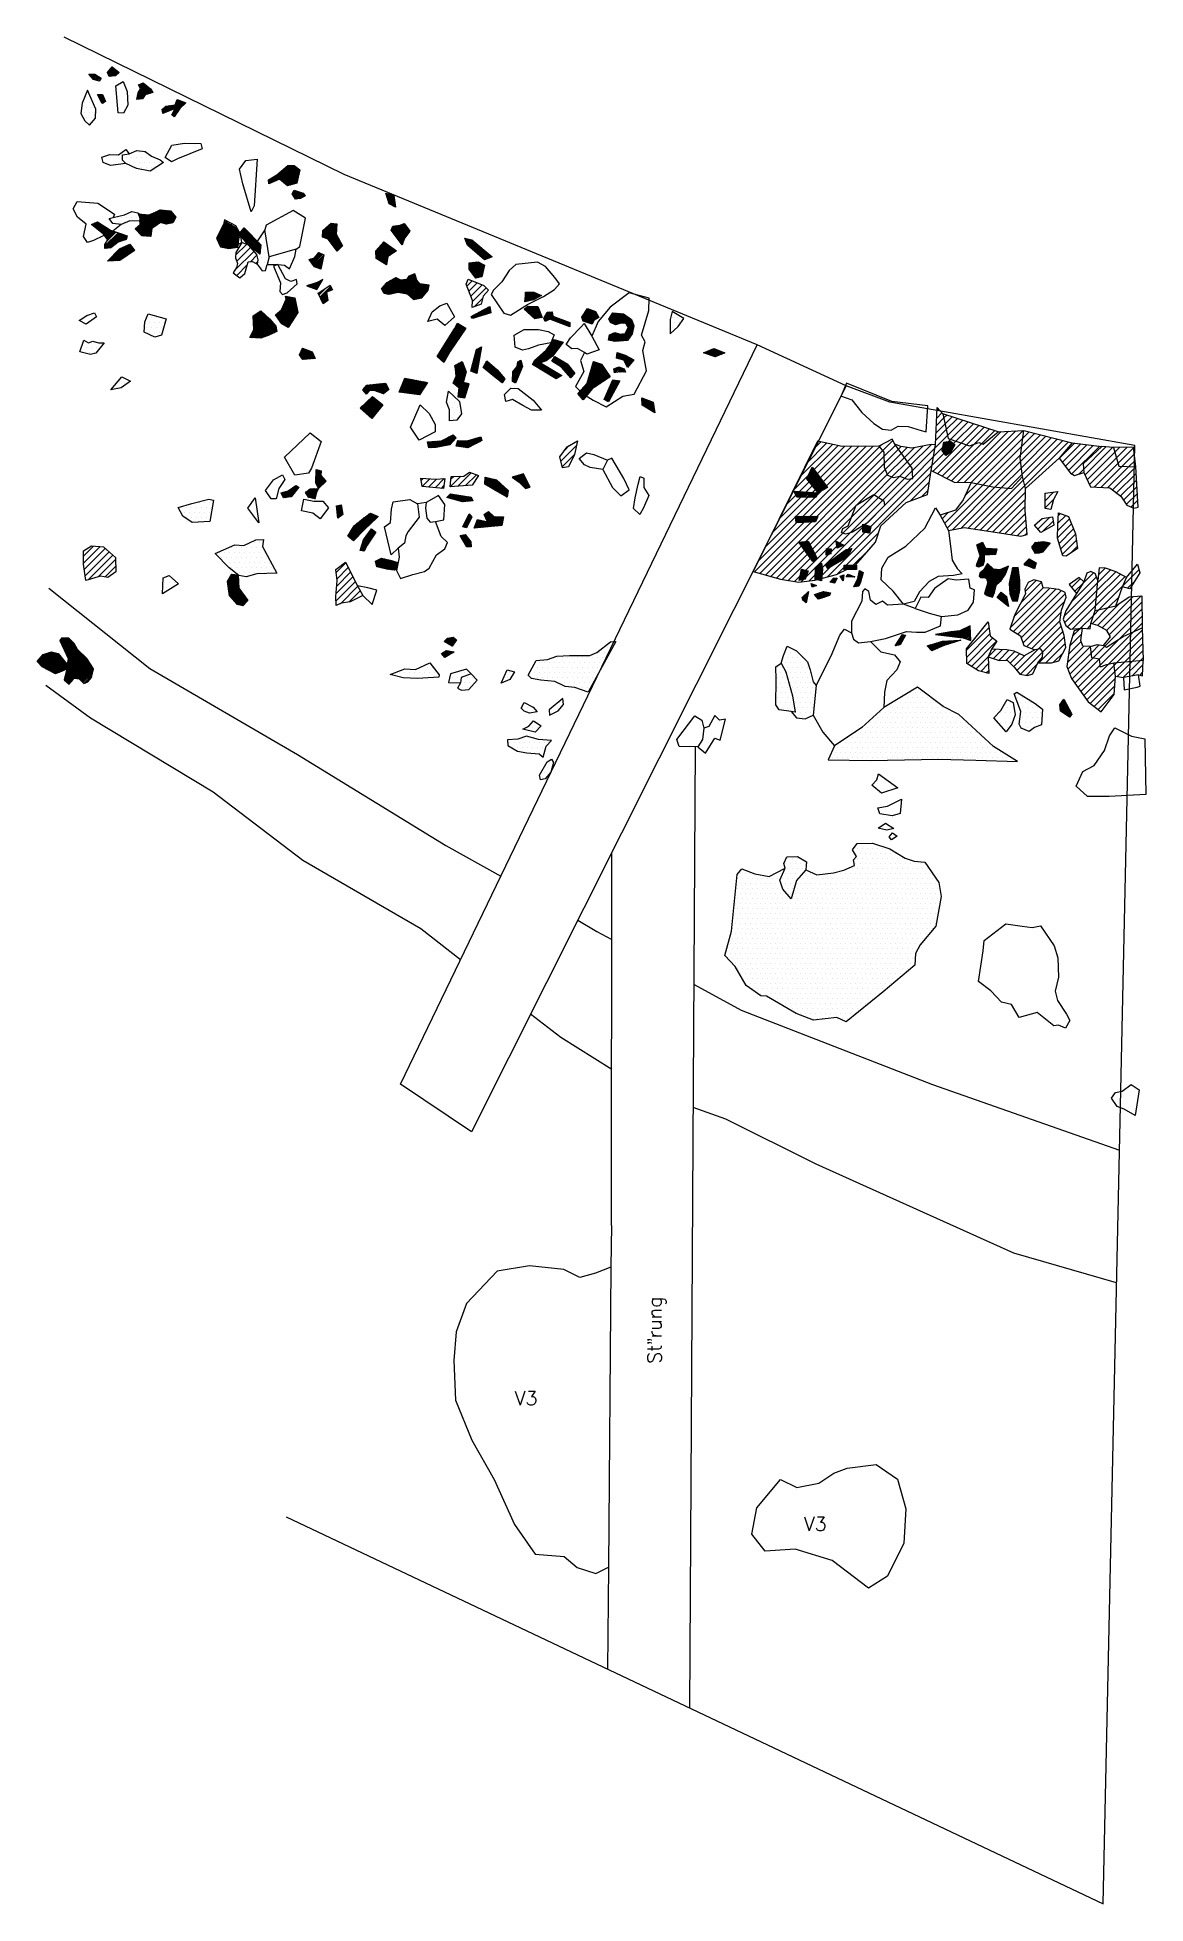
# Model space of a CAD drawing. Header units: metres. Extents: x -12.33 to -9.56, y -16.5 to -11.84.
import ezdxf

# ---------------------------------------------------------------- set-up
doc = ezdxf.new("R2010")
doc.units = ezdxf.units.M
doc.header["$LTSCALE"] = 25
doc.header["$MEASUREMENT"] = 0
doc.linetypes.add('STRICHPUNKTX2', pattern=[2, 1, -0.5, 0, -0.5])
doc.layers.get('0').update_dxf_attribs({"linetype": 'CONTINUOUS'})
for name, color, linetype in [('BEFUND', 1, 'CONTINUOUS'), ('BEFUNDSCHRAFF', 1, 'CONTINUOUS'), ('FEUER', 1, 'CONTINUOUS'), ('GRABUNGSGRENZE', 3, 'STRICHPUNKTX2'), ('KNOCHEN', 2, 'CONTINUOUS'), ('KNOCHENSCHRAFF', 2, 'CONTINUOUS'), ('STEINE', 4, 'CONTINUOUS'), ('STEINESCHRAFF', 4, 'CONTINUOUS')]:
    doc.layers.add(name, color=color, linetype=linetype)
doc.styles.get("Standard").update_dxf_attribs({"font": 'txt.shx'})

msp = doc.modelspace()

# ---------------------------------------------------------------- texts
at = {"layer": 'BEFUNDSCHRAFF'}
msp.add_text('St”rung', height=0.035, rotation=90, dxfattribs=at).set_placement((-10.7711, -15.1499))
for p in [(-11.1376, -15.2537), (-10.4158, -15.5673)]:
    msp.add_text('V3', height=0.035, dxfattribs=at).set_placement(p)

# ---------------------------------------------------------------- blocks, each defined once
blk = doc.blocks.new('*X1')
at = {"color": 0}
for p, q in [((-1185.47, -1319.82), (-1183.62, -1317.97)), ((-1185.43, -1320.13), (-1183.29, -1318)), ((-1185.38, -1320.44), (-1182.97, -1318.03)), ((-1185.33, -1320.74), (-1182.83, -1318.24)), ((-1185.28, -1321.05), (-1182.81, -1318.57)), ((-1185.12, -1319.11), (-1183.94, -1317.93)), ((-1184.56, -1318.2), (-1184.26, -1317.9)), ((-1185.23, -1321.35), (-1182.79, -1318.91)), ((-1185.19, -1321.66), (-1182.77, -1319.24)), ((-1185.14, -1321.96), (-1182.75, -1319.57)), ((-1185.09, -1322.27), (-1182.73, -1319.91)), ((-1185.04, -1322.58), (-1182.71, -1320.24)), ((-1185, -1322.88), (-1182.69, -1320.57)), ((-1184.95, -1323.19), (-1182.67, -1320.91)), ((-1184.82, -1323.41), (-1182.65, -1321.24)), ((-1184.65, -1323.6), (-1182.54, -1321.49)), ((-1184.49, -1323.79), (-1182.39, -1321.69)), ((-1184.32, -1323.98), (-1182.24, -1321.9)), ((-1184.16, -1324.17), (-1182.09, -1322.1)), ((-1183.99, -1324.35), (-1181.94, -1322.3)), ((-1183.83, -1324.54), (-1181.79, -1322.51)), ((-1183.66, -1324.73), (-1181.64, -1322.71)), ((-1183.5, -1324.92), (-1181.5, -1322.92)), ((-1183.33, -1325.11), (-1181.35, -1323.12)), ((-1183.17, -1325.29), (-1181.2, -1323.33)), ((-1182.96, -1325.44), (-1181.05, -1323.53)), ((-1182.67, -1325.51), (-1180.9, -1323.73)), ((-1182.38, -1325.57), (-1180.75, -1323.94)), ((-1182.09, -1325.63), (-1180.6, -1324.14)), ((-1181.8, -1325.69), (-1180.45, -1324.35)), ((-1232.42, -1340.26), (-1229.47, -1337.3)), ((-1232.25, -1340.44), (-1229.17, -1337.36)), ((-1227.34, -1334.46), (-1226.71, -1333.83)), ((-1227.22, -1334.7), (-1226.35, -1333.83)), ((-1227.11, -1334.95), (-1226, -1333.83)), ((-1227, -1335.19), (-1225.65, -1333.83)), ((-1226.89, -1335.43), (-1225.29, -1333.83)), ((-1226.78, -1335.67), (-1225, -1333.89)), ((-1226.66, -1335.91), (-1224.82, -1334.07)), ((-1226.55, -1336.15), (-1224.64, -1334.25)), ((-1226.44, -1336.39), (-1224.47, -1334.42)), ((-1226.33, -1336.64), (-1224.29, -1334.6)), ((-1226.22, -1336.88), (-1224.11, -1334.78)), ((-1226.1, -1337.12), (-1223.94, -1334.95)), ((-1225.99, -1337.36), (-1223.76, -1335.13)), ((-1225.88, -1337.6), (-1223.63, -1335.35)), ((-1225.77, -1337.84), (-1223.51, -1335.58)), ((-1225.65, -1338.08), (-1223.38, -1335.81)), ((-1225.54, -1338.33), (-1223.26, -1336.05)), ((-1225.46, -1340.37), (-1222.35, -1337.25)), ((-1225.43, -1338.57), (-1223.14, -1336.28)), ((-1225.41, -1339.96), (-1222.52, -1337.08)), ((-1225.35, -1339.55), (-1222.7, -1336.9)), ((-1225.32, -1338.81), (-1223.02, -1336.51)), ((-1225.29, -1339.14), (-1222.88, -1336.73)), ((-1232.93, -1339.7), (-1230.98, -1337.75)), ((-1232.76, -1339.89), (-1230.48, -1337.6)), ((-1232.59, -1340.07), (-1229.97, -1337.45)), ((-1232.08, -1340.62), (-1228.89, -1337.43)), ((-1231.91, -1340.81), (-1228.6, -1337.5)), ((-1231.73, -1340.98), (-1228.32, -1337.56)), ((-1231.5, -1341.1), (-1228.03, -1337.63)), ((-1231.27, -1341.23), (-1227.75, -1337.71)), ((-1231.04, -1341.35), (-1227.59, -1337.9)), ((-1230.81, -1341.47), (-1227.43, -1338.09)), ((-1230.58, -1341.59), (-1227.27, -1338.28)), ((-1230.35, -1341.72), (-1227.1, -1338.47)), ((-1230.12, -1341.84), (-1226.94, -1338.66)), ((-1229.89, -1341.96), (-1226.78, -1338.85)), ((-1229.66, -1342.09), (-1226.62, -1339.05)), ((-1229.42, -1342.21), (-1226.45, -1339.24)), ((-1229.19, -1342.33), (-1226.29, -1339.43)), ((-1228.96, -1342.45), (-1226.13, -1339.62)), ((-1228.73, -1342.58), (-1225.97, -1339.81)), ((-1228.5, -1342.7), (-1225.81, -1340)), ((-1228.04, -1342.59), (-1225.64, -1340.19)), ((-1227.46, -1342.37), (-1225.48, -1340.39)), ((-1226.89, -1342.14), (-1225.52, -1340.78)), ((-1226.21, -1344.29), (-1220.74, -1338.82)), ((-1226.18, -1341.79), (-1225.58, -1341.19)), ((-1226.15, -1343.88), (-1220.92, -1338.65)), ((-1226.05, -1343.43), (-1221.1, -1338.47)), ((-1226.01, -1344.46), (-1220.57, -1339.01)), ((-1225.95, -1342.98), (-1221.27, -1338.3)), ((-1225.85, -1342.53), (-1221.45, -1338.12)), ((-1225.82, -1344.62), (-1220.43, -1339.22)), ((-1225.75, -1342.07), (-1221.63, -1337.95)), ((-1225.65, -1341.62), (-1221.81, -1337.78)), ((-1225.63, -1344.78), (-1220.29, -1339.44)), ((-1225.58, -1341.19), (-1221.99, -1337.6)), ((-1225.52, -1340.78), (-1222.17, -1337.43)), ((-1225.44, -1344.94), (-1220.14, -1339.65)), ((-1225.25, -1345.1), (-1220, -1339.86)), ((-1223.62, -1343.83), (-1219.86, -1340.07)), ((-1223.31, -1343.87), (-1219.72, -1340.28)), ((-1222.99, -1343.91), (-1219.57, -1340.49)), ((-1222.68, -1343.95), (-1219.43, -1340.7)), ((-1222.43, -1344.05), (-1219.29, -1340.91)), ((-1222.26, -1344.23), (-1219.14, -1341.12)), ((-1222.08, -1344.41), (-1219, -1341.33)), ((-1221.9, -1344.59), (-1218.94, -1341.62)), ((-1225.05, -1345.26), (-1224.29, -1344.5)), ((-1221.73, -1344.76), (-1219.04, -1342.08)), ((-1221.55, -1344.94), (-1219.15, -1342.54)), ((-1221.37, -1345.12), (-1219.26, -1343)), ((-1220.94, -1345.04), (-1219.37, -1343.46))]:
    blk.add_line(p, q, dxfattribs=at)
blk = doc.blocks.new('*X2')
at = {"color": 0}
for p, q in [((-1215.35, -1192.73), (-1214.01, -1191.38)), ((-1215.26, -1192.99), (-1213.81, -1191.54)), ((-1215.17, -1193.25), (-1213.62, -1191.7)), ((-1215.08, -1193.51), (-1213.42, -1191.85)), ((-1214.79, -1191.81), (-1214.21, -1191.22)), ((-1214.79, -1193.57), (-1213.22, -1192.01)), ((-1214.38, -1193.52), (-1213.03, -1192.17)), ((-1213.98, -1193.47), (-1212.83, -1192.33)), ((-1213.58, -1193.42), (-1212.64, -1192.48)), ((-1220, -1193.13), (-1219.9, -1193.03)), ((-1219.84, -1193.32), (-1219.54, -1193.02)), ((-1219.67, -1193.51), (-1219.17, -1193.01)), ((-1219.51, -1193.7), (-1218.81, -1193)), ((-1219.34, -1193.89), (-1218.49, -1193.04)), ((-1219.18, -1194.07), (-1218.28, -1193.17)), ((-1219.01, -1194.26), (-1218.06, -1193.31)), ((-1218.8, -1194.4), (-1217.85, -1193.45)), ((-1218.52, -1194.48), (-1217.63, -1193.59)), ((-1218.25, -1194.56), (-1217.42, -1193.73)), ((-1217.98, -1194.64), (-1217.2, -1193.87)), ((-1217.71, -1194.73), (-1216.99, -1194.01)), ((-1208.12, -1199.29), (-1205.15, -1196.32)), ((-1208.02, -1198.83), (-1205.35, -1196.16)), ((-1207.92, -1198.38), (-1205.55, -1196)), ((-1207.83, -1197.93), (-1205.74, -1195.84)), ((-1207.76, -1199.28), (-1204.96, -1196.47)), ((-1207.59, -1195.93), (-1207.1, -1195.43)), ((-1207.49, -1197.23), (-1205.94, -1195.68)), ((-1207.47, -1196.16), (-1206.52, -1195.21)), ((-1207.37, -1199.23), (-1204.76, -1196.63)), ((-1207.34, -1196.38), (-1206.33, -1195.37)), ((-1207.22, -1196.61), (-1206.13, -1195.53)), ((-1205.87, -1198.1), (-1204.61, -1196.83)), ((-1205.38, -1197.95), (-1204.47, -1197.04)), ((-1204.88, -1197.81), (-1204.33, -1197.26)), ((-1204.38, -1197.67), (-1204.19, -1197.47)), ((-1217.9, -1198.1), (-1217.88, -1198.08)), ((-1217.78, -1198.33), (-1217.53, -1198.08)), ((-1217.66, -1198.56), (-1217.17, -1198.08)), ((-1217.54, -1198.8), (-1216.82, -1198.08)), ((-1217.42, -1199.03), (-1216.62, -1198.23)), ((-1217.3, -1199.27), (-1216.51, -1198.48)), ((-1217.18, -1199.5), (-1216.41, -1198.73)), ((-1217.06, -1199.74), (-1216.3, -1198.98)), ((-1216.94, -1199.97), (-1216.19, -1199.22)), ((-1216.82, -1200.2), (-1216.09, -1199.47)), ((-1216.48, -1200.21), (-1215.98, -1199.72)), ((-1206.97, -1199.19), (-1206.22, -1198.44)), ((-1201.82, -1201.82), (-1201.78, -1201.78)), ((-1201.76, -1202.11), (-1200.62, -1200.97)), ((-1201.7, -1202.41), (-1200.21, -1200.92)), ((-1201.64, -1202.7), (-1199.8, -1200.86)), ((-1201.27, -1202.69), (-1199.4, -1200.81)), ((-1200.67, -1202.44), (-1198.99, -1200.76)), ((-1200.06, -1202.19), (-1198.58, -1200.71)), ((-1199.46, -1201.93), (-1198.53, -1201)), ((-1199.31, -1203.2), (-1196.16, -1200.05)), ((-1199.14, -1203.38), (-1196.44, -1200.68)), ((-1199.04, -1202.57), (-1196.42, -1199.96)), ((-1198.85, -1201.68), (-1198.55, -1201.38)), ((-1198.72, -1201.91), (-1196.68, -1199.86)), ((-1198.55, -1201.38), (-1196.94, -1199.77)), ((-1198.53, -1201), (-1197.2, -1199.68)), ((-1198.48, -1200.6), (-1197.46, -1199.58)), ((-1198.29, -1200.06), (-1197.72, -1199.49)), ((-1198.1, -1199.51), (-1197.98, -1199.4)), ((-1198.96, -1203.56), (-1198.13, -1202.72)), ((-1174.47, -1220.08), (-1170.23, -1215.84)), ((-1173.87, -1219.83), (-1169.88, -1215.84)), ((-1173.27, -1219.58), (-1169.53, -1215.84)), ((-1172.66, -1219.33), (-1169.17, -1215.84)), ((-1172.33, -1219.36), (-1168.82, -1215.84)), ((-1172.14, -1219.52), (-1168.61, -1215.98)), ((-1171.95, -1219.68), (-1168.41, -1216.14)), ((-1175.26, -1219.45), (-1175.12, -1219.32)), ((-1175.23, -1219.77), (-1174.27, -1218.82)), ((-1175.19, -1220.09), (-1173.42, -1218.32)), ((-1175.08, -1220.33), (-1171.5, -1216.75)), ((-1171.75, -1219.84), (-1168.2, -1216.29)), ((-1171.56, -1220), (-1168, -1216.44)), ((-1171.36, -1220.15), (-1167.8, -1216.59)), ((-1171.17, -1220.31), (-1167.6, -1216.74)), ((-1170.98, -1220.47), (-1167.4, -1216.89)), ((-1170.78, -1220.63), (-1167.46, -1217.32)), ((-1170.59, -1220.79), (-1167.57, -1217.77)), ((-1170.27, -1220.82), (-1167.67, -1218.23)), ((-1169.79, -1220.7), (-1167.78, -1218.69)), ((-1169.31, -1220.58), (-1167.88, -1219.15)), ((-1168.83, -1220.45), (-1167.99, -1219.61)), ((-1168.36, -1220.33), (-1168.09, -1220.06)), ((-1169.26, -1223), (-1168.38, -1222.12)), ((-1169.13, -1223.22), (-1168.12, -1222.22)), ((-1169.12, -1222.5), (-1168.64, -1222.03)), ((-1168.99, -1223.44), (-1167.86, -1222.31)), ((-1168.86, -1223.66), (-1167.61, -1222.41)), ((-1168.72, -1223.88), (-1167.35, -1222.5)), ((-1168.59, -1224.1), (-1167.09, -1222.6)), ((-1168.36, -1224.23), (-1166.83, -1222.69)), ((-1167.96, -1224.18), (-1166.59, -1222.8)), ((-1167.56, -1224.13), (-1166.42, -1222.99)), ((-1167.04, -1223.96), (-1166.26, -1223.18)), ((-1166.27, -1223.55), (-1166.1, -1223.38)), ((-1145.84, -1222.92), (-1145.71, -1222.79)), ((-1145.76, -1223.19), (-1145.44, -1222.87)), ((-1145.68, -1223.46), (-1145.16, -1222.94)), ((-1145.59, -1223.73), (-1144.89, -1223.02)), ((-1145.51, -1224), (-1144.61, -1223.1)), ((-1145.43, -1224.27), (-1144.34, -1223.18)), ((-1145.34, -1224.54), (-1144.06, -1223.26)), ((-1145.26, -1224.81), (-1143.89, -1223.44)), ((-1145.18, -1225.08), (-1143.86, -1223.76)), ((-1145.1, -1225.35), (-1143.82, -1224.07)), ((-1144.88, -1225.49), (-1143.78, -1224.39)), ((-1144.65, -1225.62), (-1143.74, -1224.7)), ((-1144.42, -1225.74), (-1143.7, -1225.02)), ((-1144.19, -1225.86), (-1143.66, -1225.34)), ((-1219.12, -1230.79), (-1218.47, -1230.14)), ((-1218.93, -1230.95), (-1217.9, -1229.92)), ((-1218.73, -1231.11), (-1217.68, -1230.06)), ((-1218.54, -1231.27), (-1217.47, -1230.2)), ((-1208.41, -1231.75), (-1204.61, -1227.94)), ((-1208.24, -1231.93), (-1203.98, -1227.67)), ((-1208.07, -1232.11), (-1203.34, -1227.38)), ((-1207.9, -1232.29), (-1202.66, -1227.05)), ((-1207.73, -1232.48), (-1202.12, -1226.87)), ((-1207.62, -1228.13), (-1207.44, -1227.95)), ((-1207.56, -1232.66), (-1201.81, -1226.91)), ((-1207.52, -1228.38), (-1207.12, -1227.98)), ((-1207.42, -1228.63), (-1206.8, -1228.01)), ((-1207.38, -1232.84), (-1201.49, -1226.95)), ((-1207.32, -1228.89), (-1206.48, -1228.04)), ((-1207.28, -1230.27), (-1205.19, -1228.17)), ((-1207.27, -1229.9), (-1205.51, -1228.14)), ((-1207.26, -1229.53), (-1205.84, -1228.11)), ((-1207.24, -1229.16), (-1206.16, -1228.08)), ((-1207.21, -1233.02), (-1201.18, -1226.99)), ((-1207.04, -1233.2), (-1200.86, -1227.03)), ((-1206.87, -1233.39), (-1200.55, -1227.06)), ((-1206.56, -1233.43), (-1200.23, -1227.1)), ((-1204.25, -1231.48), (-1199.92, -1227.14)), ((-1203.12, -1230.69), (-1199.65, -1227.23)), ((-1202.15, -1230.08), (-1199.49, -1227.42)), ((-1201.87, -1230.16), (-1199.32, -1227.61)), ((-1201.6, -1230.24), (-1199.16, -1227.8)), ((-1201.32, -1230.32), (-1199, -1227.99)), ((-1201.05, -1230.4), (-1198.83, -1228.18)), ((-1200.77, -1230.47), (-1198.67, -1228.37)), ((-1200.32, -1230.37), (-1198.5, -1228.56)), ((-1199.87, -1230.27), (-1198.5, -1228.9)), ((-1199.42, -1230.18), (-1198.91, -1229.67)), ((-1186.88, -1231.42), (-1185.59, -1230.14)), ((-1186.6, -1230.79), (-1185.82, -1230.01)), ((-1186.31, -1230.16), (-1186.05, -1229.89)), ((-1143.96, -1225.99), (-1143.63, -1225.65)), ((-1143.73, -1226.11), (-1143.59, -1225.97)), ((-1219.32, -1230.63), (-1219.11, -1230.42)), ((-1218.34, -1231.42), (-1217.25, -1230.33)), ((-1218.15, -1231.58), (-1217.04, -1230.47)), ((-1217.95, -1231.74), (-1216.82, -1230.61)), ((-1217.76, -1231.9), (-1216.61, -1230.75)), ((-1217.56, -1232.06), (-1216.39, -1230.89)), ((-1217.37, -1232.22), (-1216.18, -1231.02)), ((-1217.17, -1232.37), (-1215.96, -1231.16)), ((-1216.98, -1232.53), (-1215.74, -1231.3)), ((-1216.78, -1232.69), (-1215.53, -1231.44)), ((-1216.59, -1232.85), (-1215.31, -1231.58)), ((-1216.4, -1233.02), (-1215.1, -1231.72)), ((-1216.25, -1233.22), (-1214.88, -1231.85)), ((-1216.11, -1235.9), (-1212.8, -1232.6)), ((-1216.11, -1236.26), (-1212.54, -1232.69)), ((-1216.09, -1233.42), (-1214.67, -1231.99)), ((-1216.06, -1236.56), (-1212.27, -1232.78)), ((-1215.94, -1233.62), (-1214.4, -1232.08)), ((-1215.78, -1233.81), (-1214.13, -1232.16)), ((-1215.66, -1236.52), (-1212, -1232.86)), ((-1215.63, -1234.01), (-1213.87, -1232.25)), ((-1215.47, -1234.21), (-1213.6, -1232.34)), ((-1215.44, -1234.53), (-1213.33, -1232.43)), ((-1215.27, -1236.48), (-1211.74, -1232.95)), ((-1214.87, -1236.44), (-1211.47, -1233.04)), ((-1214.01, -1235.93), (-1211.21, -1233.13)), ((-1212.63, -1234.91), (-1210.94, -1233.22)), ((-1212.12, -1234.74), (-1210.68, -1233.31)), ((-1211.6, -1234.58), (-1210.56, -1233.54)), ((-1211.08, -1234.42), (-1210.72, -1234.06)), ((-1206.22, -1233.45), (-1204.35, -1231.57)), ((-1205.89, -1233.46), (-1204.4, -1231.98)), ((-1205.55, -1233.48), (-1204.45, -1232.38)), ((-1205.21, -1233.5), (-1204.5, -1232.79)), ((-1204.87, -1233.51), (-1204.56, -1233.19)), ((-1188.14, -1234.1), (-1184.67, -1230.63)), ((-1188.06, -1233.67), (-1184.9, -1230.51)), ((-1188.03, -1234.35), (-1184.44, -1230.75)), ((-1187.92, -1234.59), (-1184.21, -1230.88)), ((-1187.82, -1234.84), (-1183.98, -1231)), ((-1187.71, -1235.08), (-1183.75, -1231.12)), ((-1187.66, -1232.91), (-1185.13, -1230.38)), ((-1187.6, -1235.33), (-1183.52, -1231.25)), ((-1187.49, -1235.57), (-1183.3, -1231.39)), ((-1187.38, -1235.82), (-1183.18, -1231.61)), ((-1187.27, -1236.07), (-1183.05, -1231.84)), ((-1187.25, -1232.15), (-1185.36, -1230.26)), ((-1187.03, -1236.18), (-1182.93, -1232.07)), ((-1186.74, -1236.24), (-1182.8, -1232.3)), ((-1186.44, -1236.29), (-1182.68, -1232.53)), ((-1186.15, -1236.35), (-1182.55, -1232.76)), ((-1185.85, -1236.41), (-1182.47, -1233.03)), ((-1185.56, -1236.47), (-1182.53, -1233.44)), ((-1185.26, -1236.52), (-1182.58, -1233.85)), ((-1184.89, -1236.51), (-1182.64, -1234.26)), ((-1184.48, -1236.45), (-1182.7, -1234.67)), ((-1182.42, -1232.98), (-1181.07, -1231.63)), ((-1182.26, -1233.18), (-1180.89, -1231.81)), ((-1182.11, -1233.37), (-1180.72, -1231.99)), ((-1181.95, -1233.57), (-1180.55, -1232.16)), ((-1181.8, -1233.77), (-1180.37, -1232.34)), ((-1181.69, -1231.89), (-1181.24, -1231.45)), ((-1181.64, -1233.97), (-1180.2, -1232.52)), ((-1181.49, -1234.17), (-1180.02, -1232.7)), ((-1181.33, -1234.36), (-1179.85, -1232.88)), ((-1181.17, -1234.56), (-1179.67, -1233.06)), ((-1181.02, -1234.76), (-1179.5, -1233.24)), ((-1180.86, -1234.96), (-1179.32, -1233.42)), ((-1180.71, -1235.15), (-1179.15, -1233.6)), ((-1180.55, -1235.35), (-1178.98, -1233.78)), ((-1180.4, -1235.55), (-1178.8, -1233.96)), ((-1180.21, -1235.71), (-1178.63, -1234.13)), ((-1180.01, -1235.87), (-1178.45, -1234.31)), ((-1179.81, -1236.03), (-1178.28, -1234.49)), ((-1179.61, -1236.18), (-1178.1, -1234.67)), ((-1179.42, -1236.34), (-1177.93, -1234.85)), ((-1161.72, -1233.5), (-1158.59, -1230.36)), ((-1161.7, -1233.12), (-1158.91, -1230.33)), ((-1161.68, -1232.74), (-1159.23, -1230.29)), ((-1161.65, -1232.36), (-1159.55, -1230.26)), ((-1161.63, -1233.76), (-1158.27, -1230.4)), ((-1161.37, -1233.85), (-1158.19, -1230.67)), ((-1161.11, -1233.94), (-1158.21, -1231.04)), ((-1160.85, -1234.03), (-1158.23, -1231.42)), ((-1160.59, -1234.13), (-1158.26, -1231.8)), ((-1160.33, -1234.22), (-1158.28, -1232.17)), ((-1160.17, -1234.42), (-1158.3, -1232.55)), ((-1160.02, -1234.62), (-1158.33, -1232.93)), ((-1159.87, -1234.82), (-1158.21, -1233.17)), ((-1159.71, -1235.02), (-1158.09, -1233.4)), ((-1159.56, -1235.22), (-1157.97, -1233.63)), ((-1159.41, -1235.42), (-1157.85, -1233.86)), ((-1159.26, -1235.62), (-1157.72, -1234.09)), ((-1159.1, -1235.82), (-1157.6, -1234.32)), ((-1158.95, -1236.03), (-1157.48, -1234.55)), ((-1158.8, -1236.23), (-1157.35, -1234.78)), ((-1146.52, -1234.91), (-1146.46, -1234.85)), ((-1144.63, -1231.96), (-1143.57, -1230.9)), ((-1144.48, -1232.16), (-1143.16, -1230.84)), ((-1144.33, -1232.36), (-1142.75, -1230.79)), ((-1144.32, -1231.3), (-1143.98, -1230.96)), ((-1144.17, -1232.56), (-1142.34, -1230.73)), ((-1144.02, -1232.76), (-1141.73, -1230.48)), ((-1143.87, -1232.97), (-1141.31, -1230.41)), ((-1143.72, -1233.17), (-1141.16, -1230.61)), ((-1143.57, -1233.37), (-1141.01, -1230.82)), ((-1143.41, -1233.57), (-1140.86, -1231.02)), ((-1143.26, -1233.77), (-1140.71, -1231.22)), ((-1143.11, -1233.97), (-1140.56, -1231.43)), ((-1142.96, -1234.18), (-1140.41, -1231.63)), ((-1142.81, -1234.38), (-1140.26, -1231.83)), ((-1142.66, -1234.58), (-1140.11, -1232.04)), ((-1142.5, -1234.78), (-1139.96, -1232.24)), ((-1142.35, -1234.98), (-1141.15, -1233.78)), ((-1142.2, -1235.19), (-1141.43, -1234.41)), ((-1215.27, -1239.67), (-1212.14, -1236.53)), ((-1214.91, -1239.66), (-1211.48, -1236.23)), ((-1214.54, -1239.64), (-1210.83, -1235.93)), ((-1214.18, -1239.63), (-1210.18, -1235.63)), ((-1213.81, -1239.62), (-1209.81, -1235.62)), ((-1213.44, -1239.61), (-1209.65, -1235.81)), ((-1213.08, -1239.6), (-1209.49, -1236.01)), ((-1212.71, -1239.58), (-1209.33, -1236.21)), ((-1212.26, -1239.48), (-1209.18, -1236.4)), ((-1211.14, -1238.72), (-1209.02, -1236.6)), ((-1210.02, -1237.95), (-1208.86, -1236.79)), ((-1208.91, -1237.19), (-1208.71, -1236.99)), ((-1184.07, -1236.4), (-1182.75, -1235.08)), ((-1183.66, -1236.34), (-1182.81, -1235.49)), ((-1183.25, -1236.29), (-1182.87, -1235.9)), ((-1179.22, -1236.5), (-1177.75, -1235.03)), ((-1179.02, -1236.65), (-1177.58, -1235.21)), ((-1178.83, -1236.81), (-1177.41, -1235.39)), ((-1178.63, -1236.97), (-1177.23, -1235.57)), ((-1178.43, -1237.12), (-1177.19, -1235.88)), ((-1178.24, -1237.28), (-1177.24, -1236.28)), ((-1178.04, -1237.44), (-1177.28, -1236.68)), ((-1177.84, -1237.59), (-1177.33, -1237.08)), ((-1177.64, -1237.75), (-1177.37, -1237.47)), ((-1177.45, -1237.91), (-1177.41, -1237.87)), ((-1165.09, -1239.33), (-1165.05, -1239.3)), ((-1164.94, -1239.54), (-1164.54, -1239.14)), ((-1164.79, -1239.74), (-1164.03, -1238.98)), ((-1164.64, -1239.94), (-1162.36, -1237.67)), ((-1164.49, -1240.15), (-1162.12, -1237.78)), ((-1164.34, -1240.35), (-1161.88, -1237.89)), ((-1164.18, -1240.55), (-1161.64, -1238)), ((-1164.03, -1240.76), (-1161.45, -1238.17)), ((-1163.88, -1240.96), (-1161.54, -1238.61)), ((-1163.7, -1241.13), (-1161.63, -1239.06)), ((-1163.44, -1241.22), (-1161.72, -1239.5)), ((-1163.01, -1237.96), (-1162.6, -1237.56)), ((-1158.65, -1236.43), (-1157.23, -1235.01)), ((-1158.49, -1236.63), (-1157.11, -1235.24)), ((-1158.34, -1236.83), (-1156.98, -1235.47)), ((-1158.19, -1237.03), (-1156.86, -1235.7)), ((-1148.45, -1237.19), (-1146.26, -1235)), ((-1148.43, -1237.53), (-1146.05, -1235.15)), ((-1148.42, -1237.86), (-1145.85, -1235.3)), ((-1148.4, -1238.2), (-1145.64, -1235.44)), ((-1148.38, -1238.54), (-1145.43, -1235.59)), ((-1148.36, -1238.87), (-1145.23, -1235.74)), ((-1148.23, -1239.1), (-1145.02, -1235.89)), ((-1148.02, -1239.23), (-1144.82, -1236.03)), ((-1147.8, -1239.37), (-1144.61, -1236.18)), ((-1147.58, -1239.5), (-1144.4, -1236.33)), ((-1147.36, -1239.64), (-1144.2, -1236.48)), ((-1147.14, -1239.78), (-1143.99, -1236.62)), ((-1146.93, -1239.91), (-1143.79, -1236.77)), ((-1146.71, -1240.05), (-1145.45, -1238.78)), ((-1146.49, -1240.18), (-1145.54, -1239.23)), ((-1144.88, -1238.22), (-1143.58, -1236.92)), ((-1143.83, -1237.52), (-1143.37, -1237.07)), ((-1142.05, -1235.39), (-1141.6, -1234.94)), ((-1141.9, -1235.59), (-1141.77, -1235.46)), ((-1163.18, -1241.32), (-1161.8, -1239.94)), ((-1162.93, -1241.42), (-1161.89, -1240.38)), ((-1162.67, -1241.51), (-1161.98, -1240.82)), ((-1162.41, -1241.61), (-1162.06, -1241.26)), ((-1162.16, -1241.71), (-1162.15, -1241.7)), ((-1146.81, -1246.87), (-1144.02, -1244.08)), ((-1146.7, -1247.11), (-1143.39, -1243.8)), ((-1146.59, -1247.35), (-1143.16, -1243.92)), ((-1146.47, -1247.59), (-1142.93, -1244.05)), ((-1146.32, -1247.79), (-1142.7, -1244.17)), ((-1146.27, -1240.32), (-1145.62, -1239.67)), ((-1146.05, -1240.45), (-1145.71, -1240.11)), ((-1145.84, -1240.59), (-1145.8, -1240.55)), ((-1140.67, -1244.26), (-1139.69, -1243.28)), ((-1140.66, -1244.6), (-1139.12, -1243.06)), ((-1140.65, -1244.94), (-1138.67, -1242.97)), ((-1140.63, -1245.28), (-1138.58, -1243.23)), ((-1140.62, -1245.62), (-1138.5, -1243.5)), ((-1140.61, -1245.96), (-1138.41, -1243.77)), ((-1140.59, -1246.3), (-1138.32, -1244.04)), ((-1173.38, -1253.29), (-1168.89, -1248.79)), ((-1171.75, -1251.3), (-1169.19, -1248.74)), ((-1171.47, -1250.67), (-1169.49, -1248.68)), ((-1171.19, -1250.03), (-1169.79, -1248.63)), ((-1170.91, -1248.69), (-1170.69, -1248.47)), ((-1170.91, -1249.4), (-1170.09, -1248.58)), ((-1170.85, -1248.99), (-1170.39, -1248.52)), ((-1165.58, -1245.84), (-1165.55, -1245.81)), ((-1165.33, -1245.94), (-1165.05, -1245.66)), ((-1165.07, -1246.03), (-1164.54, -1245.51)), ((-1164.81, -1246.13), (-1164.04, -1245.36)), ((-1164.56, -1246.23), (-1163.53, -1245.2)), ((-1164.3, -1246.32), (-1163, -1245.03)), ((-1164.04, -1246.42), (-1162.21, -1244.59)), ((-1163.79, -1246.52), (-1161.89, -1244.62)), ((-1163.53, -1246.61), (-1162.43, -1245.52)), ((-1163.27, -1246.71), (-1162.97, -1246.41)), ((-1162.82, -1247.67), (-1162.79, -1247.64)), ((-1162.7, -1247.91), (-1161.8, -1247.01)), ((-1162.59, -1248.15), (-1160.81, -1246.37)), ((-1162.36, -1248.63), (-1159.7, -1245.97)), ((-1162.25, -1248.87), (-1159.59, -1246.21)), ((-1162.14, -1249.11), (-1160.74, -1247.71)), ((-1162.03, -1249.35), (-1160.69, -1248.02)), ((-1161.91, -1249.59), (-1160.64, -1248.32)), ((-1161.8, -1249.83), (-1160.58, -1248.62)), ((-1160.32, -1247.29), (-1159.47, -1246.45)), ((-1159.76, -1247.09), (-1159.36, -1246.69)), ((-1146.93, -1246.63), (-1144.86, -1244.56)), ((-1146.03, -1247.86), (-1142.47, -1244.29)), ((-1145.95, -1245.3), (-1145.69, -1245.04)), ((-1145.74, -1247.92), (-1142.19, -1244.36)), ((-1145.45, -1247.98), (-1141.8, -1244.33)), ((-1145.14, -1248.02), (-1141.41, -1244.29)), ((-1144.69, -1247.93), (-1141.02, -1244.25)), ((-1144.24, -1247.83), (-1140.67, -1244.26)), ((-1143.79, -1247.74), (-1140.66, -1244.6)), ((-1143.34, -1247.64), (-1140.65, -1244.94)), ((-1142.89, -1247.55), (-1140.63, -1245.28)), ((-1142.57, -1247.58), (-1140.62, -1245.62)), ((-1142.28, -1247.64), (-1140.61, -1245.96)), ((-1141.98, -1247.7), (-1140.59, -1246.3)), ((-1141.69, -1247.76), (-1140.58, -1246.64)), ((-1141.4, -1247.81), (-1140.56, -1246.98)), ((-1141.1, -1247.87), (-1140.55, -1247.32)), ((-1140.81, -1247.93), (-1140.54, -1247.66)), ((-1140.58, -1246.64), (-1138.24, -1244.3)), ((-1140.56, -1246.98), (-1138.13, -1244.55)), ((-1140.55, -1247.32), (-1137.97, -1244.74)), ((-1140.54, -1247.66), (-1137.81, -1244.93)), ((-1140.52, -1248), (-1137.65, -1245.13)), ((-1140.33, -1248.16), (-1137.49, -1245.32)), ((-1140.14, -1248.33), (-1137.2, -1245.39)), ((-1139.96, -1248.5), (-1136.89, -1245.43)), ((-1139.77, -1248.67), (-1136.58, -1245.48)), ((-1139.59, -1248.83), (-1136.28, -1245.52)), ((-1139.4, -1249), (-1135.97, -1245.57)), ((-1139.21, -1249.17), (-1135.66, -1245.62)), ((-1138.99, -1249.3), (-1135.35, -1245.66)), ((-1138.54, -1249.21), (-1135.09, -1245.75)), ((-1138.09, -1249.11), (-1135.18, -1246.19)), ((-1137.65, -1249.01), (-1135.27, -1246.64)), ((-1137.2, -1248.92), (-1135.91, -1247.63)), ((-1179.05, -1253.65), (-1178.17, -1252.77)), ((-1179.04, -1253.99), (-1177.18, -1252.13)), ((-1179.02, -1254.33), (-1176.99, -1252.3)), ((-1179.01, -1254.67), (-1176.8, -1252.46)), ((-1178.99, -1255.01), (-1176.62, -1252.63)), ((-1178.98, -1255.35), (-1176.43, -1252.8)), ((-1178.96, -1255.68), (-1176.24, -1252.96)), ((-1178.95, -1256.02), (-1176.05, -1253.13)), ((-1178.93, -1256.36), (-1175.87, -1253.29)), ((-1178.92, -1256.7), (-1175.68, -1253.46)), ((-1173.24, -1253.49), (-1168.66, -1248.91)), ((-1173.09, -1253.7), (-1168.6, -1249.21)), ((-1172.94, -1253.91), (-1168.54, -1249.5)), ((-1172.8, -1254.11), (-1168.48, -1249.79)), ((-1172.65, -1254.32), (-1168.41, -1250.09)), ((-1172.5, -1254.53), (-1168.35, -1250.38)), ((-1172.36, -1254.73), (-1168.29, -1250.67)), ((-1172.21, -1254.94), (-1168.23, -1250.96)), ((-1172.06, -1255.15), (-1168.17, -1251.26)), ((-1171.92, -1255.35), (-1168.11, -1251.55)), ((-1171.7, -1255.5), (-1168.05, -1251.84)), ((-1171.48, -1255.62), (-1167.99, -1252.14)), ((-1171.25, -1255.75), (-1167.93, -1252.43)), ((-1171.03, -1255.88), (-1168.42, -1253.28)), ((-1161.69, -1250.07), (-1160.53, -1248.92)), ((-1161.57, -1250.31), (-1160.48, -1249.22)), ((-1179.82, -1258.66), (-1175.12, -1253.96)), ((-1179.61, -1258.81), (-1174.93, -1254.13)), ((-1179.48, -1257.97), (-1175.3, -1253.79)), ((-1179.27, -1258.82), (-1174.77, -1254.32)), ((-1179.14, -1257.28), (-1175.49, -1253.63)), ((-1178.93, -1258.83), (-1174.61, -1254.51)), ((-1178.59, -1258.84), (-1174.44, -1254.7)), ((-1178.25, -1258.86), (-1174.28, -1254.89)), ((-1177.91, -1258.87), (-1174.11, -1255.08)), ((-1177.57, -1258.88), (-1173.95, -1255.27)), ((-1177.23, -1258.9), (-1173.79, -1255.46)), ((-1176.74, -1258.76), (-1173.62, -1255.65)), ((-1176.2, -1258.58), (-1173.46, -1255.84)), ((-1175.67, -1258.4), (-1173.34, -1256.07)), ((-1175.08, -1258.17), (-1173.29, -1256.37)), ((-1174.44, -1257.87), (-1173.23, -1256.67)), ((-1173.79, -1257.58), (-1173.17, -1256.96)), ((-1173.14, -1257.29), (-1173.11, -1257.26)), ((-1170.8, -1256.01), (-1169.08, -1254.29)), ((-1170.58, -1256.14), (-1169.74, -1255.3)), ((-1133.08, -1263.54), (-1125.97, -1256.43)), ((-1132.9, -1263.71), (-1126.56, -1257.37)), ((-1132.61, -1262.72), (-1126.19, -1256.3)), ((-1132.04, -1261.79), (-1126.42, -1256.17)), ((-1131.46, -1260.86), (-1126.64, -1256.04)), ((-1130.89, -1259.93), (-1126.87, -1255.91)), ((-1130.31, -1259.01), (-1127.09, -1255.78)), ((-1129.74, -1258.08), (-1127.32, -1255.66)), ((-1129.16, -1257.15), (-1127.54, -1255.53)), ((-1128.64, -1256.28), (-1127.77, -1255.4)), ((-1128.2, -1255.48), (-1127.99, -1255.27)), ((-1167.41, -1263.22), (-1165.94, -1261.75)), ((-1167.31, -1262.77), (-1166.2, -1261.66)), ((-1167.26, -1263.42), (-1165.68, -1261.84)), ((-1167.11, -1263.63), (-1165.42, -1261.94)), ((-1167.05, -1262.16), (-1166.46, -1261.56)), ((-1166.96, -1263.83), (-1165.16, -1262.03)), ((-1166.81, -1264.04), (-1164.9, -1262.13)), ((-1166.79, -1261.54), (-1166.72, -1261.47)), ((-1166.66, -1264.24), (-1164.64, -1262.22)), ((-1166.29, -1264.22), (-1164.38, -1262.31)), ((-1165.91, -1264.19), (-1164.25, -1262.54)), ((-1165.52, -1264.16), (-1164.14, -1262.78)), ((-1132.71, -1263.88), (-1127.34, -1258.51)), ((-1132.53, -1264.05), (-1128.12, -1259.64)), ((-1132.34, -1264.22), (-1128.9, -1260.78)), ((-1132.16, -1264.39), (-1129.69, -1261.92)), ((-1131.97, -1264.56), (-1130.18, -1262.77)), ((-1165.14, -1264.13), (-1164.02, -1263.02)), ((-1164.75, -1264.1), (-1163.91, -1263.26)), ((-1164.37, -1264.07), (-1163.79, -1263.5)), ((-1163.98, -1264.04), (-1163.68, -1263.73)), ((-1163.6, -1264.01), (-1163.56, -1263.97)), ((-1131.79, -1264.72), (-1130.61, -1263.54)), ((-1131.6, -1264.89), (-1131.03, -1264.32))]:
    blk.add_line(p, q, dxfattribs=at)
blk = doc.blocks.new('*X3')
at = {"color": 0}
for p, q in [((-1151.65, -1271.86), (-1150.39, -1270.6)), ((-1151.49, -1272.05), (-1150, -1270.56)), ((-1151.33, -1272.25), (-1149.6, -1270.51)), ((-1151.17, -1272.44), (-1149.2, -1270.47)), ((-1151.01, -1272.64), (-1148.8, -1270.43)), ((-1150.85, -1272.83), (-1148.41, -1270.38)), ((-1149.63, -1271.96), (-1148.02, -1270.35)), ((-1149.27, -1271.96), (-1147.63, -1270.32)), ((-1148.92, -1271.96), (-1147.25, -1270.28)), ((-1148.64, -1272.03), (-1146.86, -1270.25)), ((-1148.38, -1272.13), (-1146.48, -1270.22)), ((-1148.13, -1272.22), (-1146.09, -1270.19)), ((-1147.87, -1272.32), (-1145.9, -1270.35)), ((-1147.61, -1272.41), (-1145.78, -1270.59)), ((-1147.35, -1272.51), (-1145.66, -1270.82)), ((-1147.09, -1272.61), (-1145.54, -1271.05)), ((-1146.84, -1272.7), (-1145.42, -1271.29)), ((-1146.58, -1272.8), (-1145.3, -1271.52)), ((-1145.21, -1271.78), (-1145.18, -1271.75)), ((-1142.61, -1272.37), (-1139.48, -1269.23)), ((-1142.35, -1271.75), (-1139.77, -1269.17)), ((-1142.35, -1272.46), (-1139.18, -1269.29)), ((-1142.1, -1271.14), (-1140.07, -1269.12)), ((-1142.04, -1272.5), (-1138.88, -1269.34)), ((-1141.84, -1270.53), (-1140.37, -1269.06)), ((-1141.73, -1272.54), (-1138.58, -1269.4)), ((-1141.58, -1269.92), (-1140.66, -1269)), ((-1141.41, -1272.58), (-1138.29, -1269.46)), ((-1141.32, -1269.31), (-1140.96, -1268.95)), ((-1141.1, -1272.62), (-1137.99, -1269.51)), ((-1140.79, -1272.66), (-1137.69, -1269.57)), ((-1140.48, -1272.7), (-1137.4, -1269.63)), ((-1140.16, -1272.74), (-1137.1, -1269.68)), ((-1139.85, -1272.79), (-1136.8, -1269.74)), ((-1139.54, -1272.83), (-1136.5, -1269.79)), ((-1139.22, -1272.87), (-1136.21, -1269.85)), ((-1138.91, -1272.91), (-1135.91, -1269.91)), ((-1138.6, -1272.95), (-1135.61, -1269.96)), ((-1138.29, -1272.99), (-1135.94, -1270.64)), ((-1137.97, -1273.03), (-1136.62, -1271.67)), ((-1152.3, -1276.39), (-1151.82, -1275.92)), ((-1152.11, -1276.57), (-1149.13, -1273.58)), ((-1151.93, -1276.74), (-1148.94, -1273.74)), ((-1151.75, -1276.91), (-1148.74, -1273.9)), ((-1151.56, -1277.08), (-1148.55, -1274.06)), ((-1151.38, -1277.25), (-1148.36, -1274.22)), ((-1151.2, -1277.42), (-1148.16, -1274.38)), ((-1151.02, -1277.59), (-1147.97, -1274.54)), ((-1150.83, -1277.76), (-1147.77, -1274.7)), ((-1150.65, -1277.93), (-1147.58, -1274.86)), ((-1150.47, -1278.1), (-1147.39, -1275.02)), ((-1150.28, -1278.27), (-1147.19, -1275.18)), ((-1150.1, -1278.44), (-1147, -1275.34)), ((-1149.92, -1278.61), (-1146.8, -1275.5)), ((-1149.73, -1278.78), (-1147.43, -1276.47)), ((-1137.66, -1273.07), (-1137.29, -1272.7)), ((-1149.55, -1278.95), (-1148.8, -1278.2)), ((-1135.48, -1285.03), (-1135.27, -1284.83)), ((-1135.41, -1285.31), (-1134.89, -1284.79)), ((-1135.34, -1285.6), (-1134.5, -1284.76)), ((-1135.27, -1285.88), (-1134.11, -1284.73)), ((-1135.2, -1286.17), (-1133.73, -1284.69)), ((-1134.99, -1286.31), (-1133.34, -1284.66)), ((-1134.62, -1286.29), (-1132.95, -1284.63)), ((-1134.24, -1286.27), (-1132.57, -1284.59)), ((-1133.87, -1286.25), (-1132.18, -1284.56)), ((-1133.49, -1286.23), (-1131.61, -1284.34)), ((-1133.07, -1286.16), (-1130.89, -1283.98)), ((-1132.63, -1286.07), (-1130.17, -1283.61)), ((-1132.2, -1285.99), (-1129.45, -1283.25)), ((-1131.76, -1285.91), (-1129.01, -1283.16)), ((-1131.33, -1285.83), (-1128.83, -1283.33)), ((-1130.89, -1285.75), (-1128.65, -1283.5)), ((-1130.46, -1285.67), (-1128.46, -1283.67)), ((-1130.02, -1285.58), (-1129.28, -1284.85)), ((-1128.32, -1285.65), (-1127.2, -1284.53)), ((-1128.22, -1285.9), (-1126.86, -1284.55)), ((-1128.14, -1285.12), (-1127.54, -1284.52)), ((-1127.97, -1284.59), (-1127.88, -1284.5)), ((-1127.91, -1285.95), (-1126.52, -1284.56)), ((-1127.6, -1286), (-1126.19, -1284.58)), ((-1127.3, -1286.04), (-1125.85, -1284.59)), ((-1126.99, -1286.09), (-1125.44, -1284.54)), ((-1126.69, -1286.14), (-1124.94, -1284.39)), ((-1126.38, -1286.19), (-1124.44, -1284.24)), ((-1126.08, -1286.24), (-1123.93, -1284.09)), ((-1125.77, -1286.28), (-1123.43, -1283.94)), ((-1125.46, -1286.33), (-1122.93, -1283.79)), ((-1124.76, -1285.98), (-1122.42, -1283.65)), ((-1124.02, -1285.59), (-1122.18, -1283.75)), ((-1123.28, -1285.21), (-1122.09, -1284.02)), ((-1122.54, -1284.82), (-1122, -1284.28)), ((-1163.42, -1294.59), (-1162.1, -1293.27)), ((-1163.42, -1294.95), (-1161.93, -1293.45)), ((-1163.41, -1293.87), (-1162.12, -1292.58)), ((-1163.41, -1294.23), (-1162.18, -1292.99)), ((-1163.4, -1293.51), (-1162.06, -1292.17)), ((-1163.39, -1292.79), (-1162.52, -1291.92)), ((-1163.39, -1293.15), (-1162.24, -1292)), ((-1163.38, -1292.07), (-1163.08, -1291.77)), ((-1163.38, -1292.43), (-1162.8, -1291.85)), ((-1163.37, -1291.71), (-1163.36, -1291.7)), ((-1163.35, -1295.22), (-1161.76, -1293.63)), ((-1163.24, -1295.46), (-1161.58, -1293.81)), ((-1163.12, -1295.71), (-1161.41, -1293.99)), ((-1163.01, -1295.95), (-1161.24, -1294.17)), ((-1162.9, -1296.19), (-1161.06, -1294.35)), ((-1162.79, -1296.43), (-1160.89, -1294.53)), ((-1121.22, -1295.16), (-1119.94, -1293.89)), ((-1121.19, -1294.79), (-1120.23, -1293.83)), ((-1121.17, -1294.41), (-1120.52, -1293.76)), ((-1121.15, -1294.04), (-1120.8, -1293.69)), ((-1121.13, -1293.66), (-1121.09, -1293.62)), ((-1121.11, -1295.42), (-1119.66, -1293.96)), ((-1120.89, -1295.55), (-1119.37, -1294.03)), ((-1120.67, -1295.68), (-1119.08, -1294.09)), ((-1120.45, -1295.81), (-1118.8, -1294.16)), ((-1120.23, -1295.95), (-1118.51, -1294.23)), ((-1120.01, -1296.08), (-1118.24, -1294.31)), ((-1119.79, -1296.21), (-1118.06, -1294.48)), ((-1119.57, -1296.34), (-1117.87, -1294.65)), ((-1119.35, -1296.48), (-1117.69, -1294.82)), ((-1119.13, -1296.61), (-1117.5, -1294.99)), ((-1118.91, -1296.74), (-1117.32, -1295.15)), ((-1118.68, -1296.87), (-1117.13, -1295.32)), ((-1114.2, -1293.81), (-1113.92, -1293.53)), ((-1113.99, -1293.95), (-1113.42, -1293.38)), ((-1113.78, -1294.09), (-1112.91, -1293.22)), ((-1113.56, -1294.23), (-1112.4, -1293.07)), ((-1113.35, -1294.37), (-1111.9, -1292.92)), ((-1113.14, -1294.51), (-1111.51, -1292.89)), ((-1112.92, -1294.65), (-1111.4, -1293.12)), ((-1112.71, -1294.79), (-1111.28, -1293.36)), ((-1112.52, -1294.95), (-1111.16, -1293.59)), ((-1112.34, -1295.13), (-1111.04, -1293.83)), ((-1112.17, -1295.31), (-1110.92, -1294.06)), ((-1111.99, -1295.48), (-1110.8, -1294.3)), ((-1111.81, -1295.66), (-1110.68, -1294.53)), ((-1111.64, -1295.84), (-1110.56, -1294.76)), ((-1111.46, -1296.01), (-1110.44, -1295)), ((-1111.28, -1296.19), (-1110.33, -1295.23)), ((-1165.95, -1297.47), (-1165.74, -1297.26)), ((-1165.81, -1297.69), (-1164.65, -1296.52)), ((-1165.68, -1297.91), (-1164.29, -1296.52)), ((-1165.54, -1298.12), (-1163.92, -1296.51)), ((-1165.4, -1298.34), (-1163.56, -1296.5)), ((-1165.26, -1298.55), (-1163.2, -1296.49)), ((-1165.09, -1298.73), (-1162.84, -1296.48)), ((-1164.8, -1298.8), (-1163, -1296.99)), ((-1164.52, -1298.87), (-1163.25, -1297.6)), ((-1164.23, -1298.93), (-1163.37, -1298.08)), ((-1163.94, -1299), (-1163.5, -1298.56)), ((-1163.66, -1299.07), (-1163.62, -1299.03)), ((-1130.47, -1298.76), (-1129.58, -1297.87)), ((-1130.2, -1298.84), (-1129.27, -1297.92)), ((-1129.92, -1298.92), (-1128.96, -1297.96)), ((-1129.65, -1299), (-1128.65, -1298.01)), ((-1129.37, -1299.08), (-1128.35, -1298.05)), ((-1129.1, -1299.16), (-1128.04, -1298.1)), ((-1128.82, -1299.24), (-1127.73, -1298.14)), ((-1128.55, -1299.31), (-1127.42, -1298.19)), ((-1128.27, -1299.39), (-1127.11, -1298.23)), ((-1128, -1299.47), (-1126.8, -1298.28)), ((-1127.72, -1299.55), (-1126.5, -1298.32)), ((-1127.45, -1299.63), (-1126.19, -1298.37)), ((-1127.17, -1299.71), (-1125.88, -1298.41)), ((-1126.9, -1299.79), (-1125.57, -1298.46)), ((-1126.55, -1299.8), (-1125.26, -1298.5)), ((-1126.15, -1299.75), (-1124.95, -1298.55)), ((-1125.75, -1299.7), (-1124.65, -1298.59)), ((-1125.35, -1299.66), (-1124.5, -1298.8)), ((-1124.95, -1299.61), (-1124.39, -1299.05)), ((-1124.55, -1299.56), (-1124.28, -1299.29)), ((-1118.46, -1297.01), (-1116.95, -1295.49)), ((-1118.24, -1297.14), (-1116.76, -1295.66)), ((-1118.02, -1297.27), (-1116.58, -1295.83)), ((-1117.8, -1297.4), (-1116.39, -1296)), ((-1117.58, -1297.53), (-1116.21, -1296.17)), ((-1117.35, -1297.67), (-1116.02, -1296.34)), ((-1117.13, -1297.8), (-1115.84, -1296.51)), ((-1116.91, -1297.93), (-1115.66, -1296.67)), ((-1116.69, -1298.06), (-1115.47, -1296.84)), ((-1116.47, -1298.19), (-1115.41, -1297.14)), ((-1116.25, -1298.33), (-1115.49, -1297.57)), ((-1116.02, -1298.46), (-1115.56, -1298)), ((-1115.8, -1298.59), (-1115.64, -1298.43)), ((-1111.11, -1296.37), (-1110.21, -1295.47)), ((-1110.73, -1296.34), (-1110.09, -1295.7)), ((-1110.25, -1296.22), (-1109.97, -1295.94)), ((-1158.25, -1301.09), (-1157.89, -1300.72)), ((-1158.21, -1301.4), (-1157.44, -1300.63)), ((-1158.17, -1301.71), (-1157.1, -1300.64)), ((-1158.13, -1302.02), (-1157.05, -1300.94)), ((-1158.09, -1302.34), (-1156.99, -1301.24)), ((-1158.05, -1302.65), (-1156.94, -1301.54)), ((-1158, -1302.96), (-1156.88, -1301.84)), ((-1157.96, -1303.27), (-1156.82, -1302.13)), ((-1157.92, -1303.59), (-1156.77, -1302.43)), ((-1157.76, -1303.78), (-1156.71, -1302.73)), ((-1155.32, -1308.41), (-1149.6, -1302.68)), ((-1155.13, -1308.57), (-1149.35, -1302.79)), ((-1155.08, -1307.82), (-1150.06, -1302.79)), ((-1154.94, -1308.74), (-1149.1, -1302.9)), ((-1154.75, -1308.9), (-1148.86, -1303.01)), ((-1154.58, -1306.96), (-1151.33, -1303.71)), ((-1154.56, -1309.06), (-1148.61, -1303.11)), ((-1154.37, -1309.23), (-1148.37, -1303.22)), ((-1154.18, -1309.39), (-1148.12, -1303.33)), ((-1149.98, -1305.54), (-1147.87, -1303.44)), ((-1126.59, -1305.85), (-1124.63, -1303.88)), ((-1126.48, -1306.09), (-1124.95, -1304.55)), ((-1126.27, -1305.17), (-1124.59, -1303.48)), ((-1125.95, -1304.49), (-1124.75, -1303.29)), ((-1125.62, -1303.82), (-1124.91, -1303.1)), ((-1125.3, -1303.14), (-1125.08, -1302.91)), ((-1154.07, -1306.1), (-1153.1, -1305.13)), ((-1153.99, -1309.55), (-1152.99, -1308.55)), ((-1152.29, -1311.74), (-1149.35, -1308.81)), ((-1152.11, -1311.21), (-1148.67, -1307.77)), ((-1151.93, -1310.68), (-1148.54, -1307.29)), ((-1151.75, -1310.14), (-1148.74, -1307.14)), ((-1151.57, -1309.61), (-1148.94, -1306.98)), ((-1151.12, -1308.81), (-1149.14, -1306.83)), ((-1150.33, -1307.66), (-1149.34, -1306.67)), ((-1127.29, -1308.31), (-1127.16, -1308.18)), ((-1127.16, -1308.54), (-1126.72, -1308.09)), ((-1127.03, -1308.76), (-1126.27, -1308)), ((-1126.9, -1308.98), (-1126.02, -1308.1)), ((-1126.77, -1309.21), (-1125.86, -1308.3)), ((-1126.64, -1309.43), (-1125.71, -1308.49)), ((-1126.51, -1309.65), (-1125.55, -1308.69)), ((-1126.38, -1309.88), (-1125.39, -1308.89)), ((-1126.25, -1310.1), (-1125.23, -1309.08)), ((-1126.21, -1306.17), (-1125.26, -1305.22)), ((-1126.12, -1310.33), (-1125.08, -1309.28)), ((-1125.93, -1306.24), (-1125.58, -1305.89)), ((-1152.15, -1311.95), (-1150.03, -1309.84)), ((-1151.85, -1312.01), (-1150.65, -1310.81)), ((-1151.56, -1312.07), (-1151.03, -1311.54)), ((-1148.34, -1315.22), (-1146.99, -1313.87)), ((-1148.28, -1315.51), (-1146.7, -1313.93)), ((-1148.22, -1315.8), (-1146.42, -1314)), ((-1148.08, -1316.02), (-1146.13, -1314.07)), ((-1125.99, -1310.55), (-1124.92, -1309.48)), ((-1125.86, -1310.77), (-1124.76, -1309.67)), ((-1125.74, -1311), (-1124.69, -1309.96)), ((-1125.42, -1311.04), (-1124.68, -1310.3)), ((-1125.08, -1311.05), (-1124.67, -1310.64)), ((-1124.75, -1311.07), (-1124.66, -1310.98)), ((-1148.47, -1314.64), (-1148.41, -1314.58)), ((-1148.41, -1314.93), (-1147.65, -1314.17)), ((-1147.8, -1316.09), (-1145.84, -1314.13)), ((-1147.52, -1316.16), (-1145.56, -1314.2)), ((-1147.24, -1316.24), (-1145.27, -1314.27)), ((-1146.96, -1316.31), (-1144.98, -1314.34)), ((-1146.68, -1316.39), (-1144.7, -1314.41)), ((-1146.4, -1316.46), (-1144.43, -1314.49)), ((-1146.12, -1316.54), (-1144.16, -1314.57)), ((-1145.84, -1316.61), (-1143.88, -1314.65)), ((-1145.55, -1316.67), (-1143.61, -1314.73)), ((-1145.23, -1316.7), (-1143.33, -1314.81)), ((-1144.91, -1316.74), (-1143.06, -1314.89)), ((-1144.59, -1316.77), (-1143, -1315.18)), ((-1144.27, -1316.81), (-1143.15, -1315.68)), ((-1143.95, -1316.84), (-1143.29, -1316.18)), ((-1143.48, -1316.73), (-1143.43, -1316.67)), ((-1131.81, -1337.93), (-1130.83, -1336.95)), ((-1131.65, -1338.12), (-1130.5, -1336.98)), ((-1131.48, -1338.31), (-1130.21, -1337.03)), ((-1131.32, -1338.5), (-1129.91, -1337.09)), ((-1131.15, -1334.8), (-1130.16, -1333.81)), ((-1131.02, -1338.56), (-1129.61, -1337.14)), ((-1130.93, -1334.93), (-1129.73, -1333.73)), ((-1130.71, -1335.06), (-1129.3, -1333.66)), ((-1130.49, -1335.19), (-1129, -1333.7)), ((-1130.26, -1335.32), (-1128.8, -1333.86)), ((-1130.17, -1338.06), (-1129.31, -1337.2)), ((-1130.04, -1335.46), (-1128.61, -1334.02)), ((-1129.82, -1335.59), (-1128.41, -1334.18)), ((-1129.6, -1335.72), (-1128.56, -1334.68)), ((-1129.37, -1335.85), (-1129.3, -1335.78)), ((-1129.31, -1337.56), (-1129.01, -1337.26)), ((-1131.97, -1337.74), (-1131.63, -1337.4))]:
    blk.add_line(p, q, dxfattribs=at)
blk = doc.blocks.new('*X4')
at = {"color": 0}
for p, q in [((-1123.95, -1264.31), (-1122.27, -1262.64)), ((-1123.82, -1263.83), (-1122.2, -1262.21)), ((-1123.69, -1263.34), (-1122.12, -1261.78)), ((-1123.56, -1262.86), (-1122.05, -1261.35)), ((-1123.44, -1262.38), (-1122.39, -1261.34)), ((-1123.31, -1261.9), (-1123.13, -1261.72)), ((-1108.39, -1264.66), (-1103.22, -1259.49)), ((-1108.13, -1264.76), (-1102.94, -1259.57)), ((-1107.88, -1264.85), (-1102.67, -1259.65)), ((-1107.62, -1264.95), (-1102.4, -1259.73)), ((-1107.36, -1265.05), (-1102.13, -1259.81)), ((-1106.9, -1264.94), (-1101.85, -1259.89)), ((-1106.37, -1264.76), (-1102.19, -1260.59)), ((-1105.68, -1264.43), (-1103.35, -1262.1)), ((-1105.52, -1261.44), (-1103.49, -1259.41)), ((-1104.55, -1260.12), (-1103.76, -1259.33)), ((-1088.33, -1263.69), (-1087.39, -1262.75)), ((-1088.27, -1263.28), (-1087.65, -1262.66)), ((-1088.21, -1262.87), (-1087.92, -1262.58)), ((-1129.08, -1270.15), (-1125.98, -1267.05)), ((-1128.9, -1270.32), (-1125.89, -1267.31)), ((-1128.84, -1269.56), (-1126.09, -1266.8)), ((-1128.7, -1265.88), (-1128.43, -1265.6)), ((-1128.64, -1266.17), (-1127.68, -1265.21)), ((-1128.58, -1268.94), (-1126.19, -1266.55)), ((-1128.57, -1266.46), (-1126.93, -1264.82)), ((-1128.52, -1266.76), (-1126.8, -1265.04)), ((-1128.49, -1267.08), (-1126.7, -1265.29)), ((-1128.47, -1267.41), (-1126.6, -1265.54)), ((-1128.44, -1267.74), (-1126.49, -1265.79)), ((-1128.41, -1268.06), (-1126.39, -1266.05)), ((-1128.38, -1268.39), (-1126.29, -1266.3)), ((-1124.71, -1267.19), (-1122.73, -1265.22)), ((-1124.58, -1266.71), (-1122.66, -1264.79)), ((-1124.46, -1266.23), (-1122.58, -1264.36)), ((-1124.45, -1267.29), (-1122.81, -1265.65)), ((-1124.33, -1265.75), (-1122.5, -1263.93)), ((-1124.2, -1265.27), (-1122.43, -1263.5)), ((-1124.2, -1267.38), (-1122.89, -1266.08)), ((-1124.07, -1264.79), (-1122.35, -1263.07)), ((-1123.94, -1267.48), (-1122.96, -1266.51)), ((-1123.68, -1267.57), (-1123.04, -1266.94)), ((-1123.42, -1267.67), (-1123.12, -1267.37)), ((-1121.63, -1266.23), (-1120.32, -1264.93)), ((-1121.47, -1266.43), (-1120.13, -1265.09)), ((-1121.27, -1266.58), (-1119.95, -1265.26)), ((-1121.15, -1265.4), (-1120.51, -1264.76)), ((-1121.08, -1266.74), (-1119.76, -1265.42)), ((-1120.88, -1266.9), (-1119.57, -1265.59)), ((-1120.68, -1267.05), (-1119.38, -1265.75)), ((-1120.49, -1267.21), (-1119.19, -1265.92)), ((-1120.29, -1267.37), (-1119.01, -1266.09)), ((-1120.09, -1267.52), (-1118.82, -1266.25)), ((-1119.89, -1267.68), (-1118.63, -1266.42)), ((-1119.7, -1267.84), (-1118.44, -1266.58)), ((-1119.5, -1267.99), (-1118.26, -1266.75)), ((-1119.3, -1268.15), (-1118.08, -1266.92)), ((-1119.11, -1268.31), (-1117.91, -1267.11)), ((-1118.91, -1268.47), (-1117.75, -1267.3)), ((-1114.3, -1269.16), (-1112.33, -1267.19)), ((-1114.29, -1268.79), (-1112.08, -1266.58)), ((-1114.27, -1268.42), (-1111.83, -1265.98)), ((-1114.26, -1268.05), (-1111.9, -1265.69)), ((-1114.24, -1267.68), (-1111.96, -1265.41)), ((-1114.08, -1267.16), (-1112.03, -1265.12)), ((-1113.14, -1265.88), (-1112.09, -1264.83)), ((-1113.09, -1265.47), (-1112.16, -1264.54)), ((-1113.03, -1265.06), (-1112.57, -1264.6)), ((-1109.24, -1265.51), (-1108.39, -1264.66)), ((-1109.02, -1265.64), (-1108.13, -1264.76)), ((-1108.98, -1264.9), (-1108.65, -1264.56)), ((-1108.8, -1265.78), (-1107.88, -1264.85)), ((-1108.65, -1264.56), (-1107.08, -1262.99)), ((-1108.58, -1265.91), (-1107.62, -1264.95)), ((-1108.36, -1266.04), (-1107.36, -1265.05)), ((-1108.14, -1266.18), (-1107.13, -1265.17)), ((-1107.92, -1266.31), (-1106.91, -1265.3)), ((-1107.7, -1266.45), (-1106.69, -1265.44)), ((-1107.48, -1266.58), (-1106.47, -1265.57)), ((-1107.26, -1266.71), (-1106.25, -1265.7)), ((-1107.04, -1266.85), (-1106.02, -1265.83)), ((-1106.82, -1266.98), (-1105.8, -1265.96)), ((-1106.6, -1267.12), (-1105.58, -1266.09)), ((-1106.38, -1267.25), (-1105.36, -1266.22)), ((-1106.16, -1267.38), (-1105.13, -1266.36)), ((-1105.94, -1267.52), (-1104.91, -1266.49)), ((-1105.72, -1267.65), (-1104.69, -1266.62)), ((-1105.5, -1267.79), (-1104.47, -1266.75)), ((-1105.29, -1267.92), (-1104.25, -1266.88)), ((-1105.07, -1268.05), (-1104.02, -1267.01)), ((-1104.85, -1268.19), (-1103.8, -1267.14)), ((-1104.63, -1268.32), (-1103.58, -1267.28)), ((-1104.41, -1268.46), (-1103.36, -1267.41)), ((-1104.35, -1264.51), (-1103.52, -1263.68)), ((-1104.27, -1264.78), (-1103.3, -1263.81)), ((-1104.05, -1264.92), (-1103.08, -1263.95)), ((-1103.83, -1265.05), (-1102.86, -1264.08)), ((-1103.61, -1265.19), (-1102.64, -1264.21)), ((-1103.39, -1265.32), (-1102.42, -1264.34)), ((-1103.18, -1265.46), (-1102.2, -1264.48)), ((-1102.96, -1265.59), (-1101.97, -1264.61)), ((-1102.74, -1265.73), (-1101.75, -1264.74)), ((-1102.52, -1265.86), (-1101.53, -1264.87)), ((-1102.3, -1266), (-1101.31, -1265.01)), ((-1102.08, -1266.13), (-1101.09, -1265.14)), ((-1101.92, -1266.32), (-1100.87, -1265.27)), ((-1101.75, -1266.51), (-1100.66, -1265.42)), ((-1101.59, -1266.7), (-1100.5, -1265.61)), ((-1101.43, -1266.89), (-1100.34, -1265.8)), ((-1101.27, -1267.08), (-1100.18, -1266)), ((-1101.1, -1267.27), (-1100.02, -1266.19)), ((-1100.94, -1267.47), (-1099.86, -1266.38)), ((-1100.78, -1267.66), (-1099.7, -1266.58)), ((-1100.62, -1267.85), (-1099.54, -1266.77)), ((-1100.46, -1268.04), (-1099.38, -1266.97)), ((-1100.29, -1268.23), (-1099.22, -1267.16)), ((-1100.13, -1268.42), (-1099.06, -1267.35)), ((-1097.89, -1272.9), (-1091.4, -1266.41)), ((-1097.73, -1273.09), (-1091.26, -1266.62)), ((-1097.56, -1273.28), (-1091.12, -1266.84)), ((-1097.4, -1273.47), (-1090.98, -1267.05)), ((-1097.24, -1273.67), (-1090.84, -1267.26)), ((-1097.08, -1271.73), (-1091.54, -1266.2)), ((-1097.08, -1273.86), (-1090.7, -1267.47)), ((-1095.63, -1269.93), (-1091.69, -1265.99)), ((-1095.48, -1269.43), (-1091.83, -1265.78)), ((-1095.34, -1268.93), (-1091.97, -1265.56)), ((-1095.19, -1268.43), (-1092.14, -1265.38)), ((-1095.04, -1267.93), (-1092.41, -1265.29)), ((-1094.9, -1267.43), (-1092.68, -1265.21)), ((-1094.75, -1266.93), (-1092.95, -1265.13)), ((-1094.61, -1266.43), (-1093.22, -1265.05)), ((-1094.46, -1265.93), (-1093.49, -1264.97)), ((-1094.31, -1265.43), (-1093.77, -1264.89)), ((-1094.16, -1264.93), (-1094.04, -1264.8)), ((-1088.96, -1266.8), (-1088.64, -1266.48)), ((-1088.93, -1267.12), (-1088.04, -1266.23)), ((-1088.89, -1267.44), (-1087.62, -1266.16)), ((-1088.65, -1267.54), (-1087.36, -1266.26)), ((-1088.24, -1263.96), (-1087.12, -1262.84)), ((-1088.21, -1267.47), (-1087.11, -1266.36)), ((-1087.96, -1264.03), (-1086.86, -1262.93)), ((-1087.78, -1267.39), (-1086.85, -1266.46)), ((-1087.69, -1264.11), (-1086.6, -1263.02)), ((-1087.43, -1267.39), (-1086.6, -1266.56)), ((-1087.41, -1264.19), (-1086.33, -1263.11)), ((-1087.13, -1264.26), (-1086.08, -1263.21)), ((-1087.09, -1267.4), (-1086.39, -1266.71)), ((-1086.86, -1264.34), (-1085.85, -1263.34)), ((-1086.75, -1267.41), (-1086.29, -1266.95)), ((-1086.58, -1264.42), (-1085.62, -1263.46)), ((-1086.43, -1264.63), (-1085.4, -1263.59)), ((-1086.41, -1267.42), (-1086.18, -1267.2)), ((-1086.32, -1264.86), (-1085.17, -1263.71)), ((-1086.2, -1265.1), (-1084.94, -1263.84)), ((-1086.08, -1265.33), (-1084.71, -1263.96)), ((-1085.96, -1265.57), (-1084.48, -1264.09)), ((-1085.85, -1265.81), (-1084.25, -1264.21)), ((-1085.73, -1266.04), (-1084.12, -1264.43)), ((-1128.71, -1270.48), (-1126.01, -1267.79)), ((-1128.52, -1270.65), (-1126.13, -1268.26)), ((-1128.34, -1270.82), (-1126.26, -1268.74)), ((-1128.15, -1270.98), (-1126.38, -1269.22)), ((-1127.96, -1271.15), (-1126.51, -1269.7)), ((-1127.92, -1273.59), (-1125.37, -1271.04)), ((-1127.89, -1273.2), (-1125.23, -1270.54)), ((-1127.85, -1272.81), (-1125.35, -1270.31)), ((-1127.82, -1272.42), (-1125.65, -1270.25)), ((-1127.78, -1272.03), (-1125.94, -1270.19)), ((-1127.77, -1271.32), (-1127.14, -1270.68)), ((-1127.74, -1271.64), (-1126.23, -1270.12)), ((-1127.63, -1273.65), (-1125.52, -1271.54)), ((-1127.32, -1273.69), (-1125.66, -1272.03)), ((-1127.14, -1270.68), (-1126.52, -1270.06)), ((-1118.72, -1268.63), (-1117.59, -1267.49)), ((-1118.53, -1268.79), (-1117.42, -1267.68)), ((-1118.33, -1268.95), (-1117.26, -1267.87)), ((-1118.14, -1269.11), (-1117.1, -1268.06)), ((-1117.94, -1269.27), (-1116.93, -1268.25)), ((-1117.75, -1269.43), (-1116.77, -1268.44)), ((-1117.56, -1269.58), (-1116.6, -1268.63)), ((-1117.36, -1269.74), (-1116.44, -1268.82)), ((-1117.17, -1269.9), (-1116.28, -1269.01)), ((-1116.98, -1270.06), (-1116.72, -1269.81)), ((-1114.32, -1269.53), (-1112.58, -1267.79)), ((-1114.24, -1269.8), (-1112.84, -1268.4)), ((-1114.01, -1269.92), (-1113.09, -1269)), ((-1113.78, -1270.05), (-1113.34, -1269.61)), ((-1104.19, -1268.59), (-1103.14, -1267.54)), ((-1103.97, -1268.72), (-1102.91, -1267.67)), ((-1103.75, -1268.86), (-1102.69, -1267.8)), ((-1103.53, -1268.99), (-1102.47, -1267.93)), ((-1102.98, -1268.8), (-1102.25, -1268.06)), ((-1102.19, -1268.36), (-1102.03, -1268.2)), ((-1099.97, -1268.61), (-1098.9, -1267.55)), ((-1099.81, -1268.81), (-1098.98, -1267.98)), ((-1096.92, -1274.05), (-1090.56, -1267.69)), ((-1093.57, -1271.06), (-1090.41, -1267.9)), ((-1092.48, -1270.32), (-1090.27, -1268.11)), ((-1091.4, -1274.19), (-1088.41, -1271.2)), ((-1091.38, -1269.58), (-1090.13, -1268.32)), ((-1091.22, -1274.36), (-1088.8, -1271.94)), ((-1091.12, -1273.56), (-1088.02, -1270.45)), ((-1090.85, -1272.93), (-1087.63, -1269.71)), ((-1090.57, -1272.3), (-1087.81, -1269.54)), ((-1090.29, -1268.83), (-1089.99, -1268.54)), ((-1090.29, -1271.67), (-1088.13, -1269.5)), ((-1090.02, -1271.04), (-1088.45, -1269.47)), ((-1089.74, -1270.41), (-1088.76, -1269.43)), ((-1089.47, -1269.78), (-1089.08, -1269.39)), ((-1127.02, -1273.74), (-1125.81, -1272.53)), ((-1126.71, -1273.79), (-1125.95, -1273.03)), ((-1126.4, -1273.83), (-1126.1, -1273.53)), ((-1096.76, -1274.24), (-1095.7, -1273.18)), ((-1090.98, -1274.47), (-1089.19, -1272.69)), ((-1090.75, -1274.59), (-1089.58, -1273.43)), ((-1090.51, -1274.71), (-1089.97, -1274.18)), ((-1082.01, -1273.99), (-1081.88, -1273.86)), ((-1082, -1274.33), (-1081.62, -1273.96)), ((-1081.99, -1274.67), (-1081.37, -1274.06)), ((-1081.98, -1275.02), (-1081.12, -1274.16)), ((-1081.97, -1275.36), (-1080.87, -1274.26)), ((-1081.95, -1275.69), (-1080.61, -1274.36)), ((-1081.73, -1275.83), (-1080.36, -1274.46)), ((-1081.5, -1275.96), (-1080.11, -1274.56)), ((-1081.28, -1276.09), (-1079.86, -1274.67)), ((-1081.06, -1276.22), (-1079.6, -1274.77)), ((-1080.84, -1276.36), (-1079.35, -1274.87)), ((-1080.62, -1276.49), (-1079.19, -1275.06)), ((-1080.4, -1276.62), (-1079.14, -1275.37)), ((-1080.18, -1276.75), (-1079.1, -1275.67)), ((-1079.96, -1276.88), (-1079.05, -1275.98)), ((-1079.73, -1277.02), (-1079, -1276.29)), ((-1079.51, -1277.15), (-1078.96, -1276.59)), ((-1079.29, -1277.28), (-1078.91, -1276.9)), ((-1079.07, -1277.41), (-1078.86, -1277.21)), ((-1078.85, -1277.55), (-1078.82, -1277.51)), ((-1172.06, -1297.58), (-1172.01, -1297.52)), ((-1171.95, -1297.81), (-1171.53, -1297.4)), ((-1171.83, -1298.05), (-1171.06, -1297.28)), ((-1171.72, -1298.29), (-1170.58, -1297.16)), ((-1171.61, -1298.53), (-1169.83, -1296.75)), ((-1171.49, -1298.77), (-1168.64, -1295.92)), ((-1171.12, -1298.76), (-1168.23, -1295.86)), ((-1170.7, -1298.69), (-1168, -1295.98)), ((-1170.28, -1298.62), (-1167.77, -1296.11)), ((-1169.86, -1298.55), (-1168.49, -1297.18)), ((-1123.87, -1306.3), (-1122.03, -1304.46)), ((-1123.62, -1305.7), (-1122.32, -1304.4)), ((-1123.52, -1306.31), (-1121.74, -1304.52)), ((-1123.36, -1305.09), (-1122.61, -1304.34)), ((-1123.13, -1306.28), (-1121.44, -1304.58)), ((-1123.11, -1304.49), (-1122.9, -1304.28)), ((-1122.75, -1306.24), (-1121.15, -1304.64)), ((-1122.36, -1306.21), (-1120.86, -1304.71)), ((-1121.59, -1306.14), (-1120.17, -1304.73)), ((-1121.35, -1303.07), (-1120.94, -1302.66)), ((-1121.23, -1303.31), (-1120.23, -1302.31)), ((-1121.2, -1306.11), (-1119.79, -1304.69)), ((-1121.12, -1303.56), (-1120.04, -1302.48)), ((-1121.01, -1303.8), (-1119.86, -1302.65)), ((-1120.9, -1304.04), (-1119.68, -1302.82)), ((-1120.81, -1306.07), (-1119.4, -1304.66)), ((-1120.79, -1304.29), (-1119.49, -1302.99)), ((-1120.68, -1304.53), (-1119.31, -1303.16)), ((-1120.56, -1304.76), (-1119.12, -1303.33)), ((-1120.42, -1306.04), (-1119.01, -1304.62)), ((-1120.17, -1304.73), (-1118.94, -1303.5)), ((-1120.04, -1306), (-1117.56, -1303.53)), ((-1119.79, -1304.69), (-1118.93, -1303.84)), ((-1119.65, -1305.97), (-1117.21, -1303.53)), ((-1119.4, -1304.66), (-1118.91, -1304.17)), ((-1119.26, -1305.94), (-1116.86, -1303.54)), ((-1119.01, -1304.62), (-1118.9, -1304.51)), ((-1118.94, -1303.5), (-1118.94, -1303.49)), ((-1118.93, -1303.84), (-1118.59, -1303.5)), ((-1118.91, -1304.17), (-1118.25, -1303.51)), ((-1118.9, -1304.51), (-1117.9, -1303.52)), ((-1118.87, -1305.9), (-1116.56, -1303.59)), ((-1118.49, -1305.87), (-1116.64, -1304.02)), ((-1118.1, -1305.84), (-1116.72, -1304.46)), ((-1121.97, -1306.17), (-1120.56, -1304.76)), ((-1117.71, -1305.8), (-1116.8, -1304.89)), ((-1117.32, -1305.77), (-1116.88, -1305.33))]:
    blk.add_line(p, q, dxfattribs=at)
blk = doc.blocks.new('*X5')
at = {"color": 0}
for p, q in [((-1126.2, -1234.03), (-1126.18, -1234.01)), ((-1126.1, -1234.29), (-1125.89, -1234.08)), ((-1126, -1234.54), (-1125.6, -1234.14)), ((-1125.9, -1234.8), (-1125.32, -1234.21)), ((-1125.81, -1235.06), (-1125.03, -1234.28)), ((-1125.71, -1235.31), (-1124.74, -1234.34)), ((-1125.61, -1235.57), (-1124.45, -1234.41)), ((-1125.48, -1235.79), (-1124.25, -1234.56)), ((-1125.29, -1235.95), (-1124.06, -1234.72)), ((-1125.1, -1236.12), (-1123.87, -1234.88)), ((-1124.91, -1236.28), (-1123.68, -1235.04)), ((-1124.72, -1236.44), (-1123.48, -1235.21)), ((-1124.53, -1236.61), (-1123.29, -1235.37)), ((-1124.34, -1236.77), (-1123.1, -1235.53)), ((-1124.15, -1236.93), (-1122.91, -1235.69)), ((-1123.96, -1237.1), (-1122.71, -1235.85)), ((-1123.77, -1237.26), (-1122.52, -1236.01)), ((-1123.58, -1237.42), (-1122.33, -1236.17)), ((-1123.39, -1237.59), (-1122.14, -1236.34)), ((-1123.2, -1237.75), (-1121.95, -1236.5)), ((-1123.01, -1237.91), (-1121.75, -1236.66)), ((-1122.82, -1238.08), (-1121.56, -1236.82)), ((-1122.63, -1238.24), (-1121.37, -1236.98)), ((-1122.44, -1238.4), (-1121.18, -1237.14)), ((-1122.25, -1238.57), (-1120.99, -1237.3)), ((-1122.06, -1238.73), (-1120.79, -1237.47)), ((-1121.87, -1238.89), (-1120.6, -1237.63)), ((-1121.68, -1239.05), (-1120.41, -1237.79)), ((-1121.48, -1239.22), (-1120.22, -1237.95)), ((-1121.23, -1239.32), (-1120.02, -1238.11)), ((-1120.67, -1239.11), (-1119.83, -1238.27)), ((-1120.11, -1238.91), (-1119.64, -1238.43)), ((-1119.56, -1238.7), (-1119.45, -1238.6)), ((-1125.1, -1241.41), (-1123.65, -1239.97)), ((-1125.09, -1241.06), (-1124.06, -1240.02)), ((-1125.09, -1240.71), (-1124.47, -1240.08)), ((-1125.09, -1240.35), (-1124.88, -1240.14)), ((-1125.06, -1241.74), (-1123.24, -1239.91)), ((-1124.92, -1241.94), (-1122.84, -1239.87)), ((-1124.77, -1242.15), (-1122.62, -1240)), ((-1124.62, -1242.36), (-1122.39, -1240.12)), ((-1124.48, -1242.56), (-1122.17, -1240.25)), ((-1124.33, -1242.77), (-1121.94, -1240.38)), ((-1124.18, -1242.98), (-1121.71, -1240.51)), ((-1124.04, -1243.18), (-1121.49, -1240.64)), ((-1123.89, -1243.39), (-1121.36, -1240.86)), ((-1123.74, -1243.6), (-1121.47, -1241.32)), ((-1123.6, -1243.8), (-1121.57, -1241.78)), ((-1123.4, -1243.97), (-1121.68, -1242.24)), ((-1122.92, -1243.83), (-1121.79, -1242.7)), ((-1122.43, -1243.7), (-1121.9, -1243.16)), ((-1111.26, -1249.85), (-1108.88, -1247.47)), ((-1111.22, -1249.46), (-1109.17, -1247.41)), ((-1111.18, -1249.06), (-1109.52, -1247.41)), ((-1111.13, -1248.67), (-1109.88, -1247.41)), ((-1111.1, -1248.28), (-1110.23, -1247.41)), ((-1111.1, -1247.93), (-1110.58, -1247.41)), ((-1111.1, -1247.57), (-1110.93, -1247.41)), ((-1110.81, -1249.76), (-1108.63, -1247.58)), ((-1110.36, -1249.66), (-1108.39, -1247.69)), ((-1109.92, -1249.57), (-1108.14, -1247.8)), ((-1109.47, -1249.48), (-1107.9, -1247.91)), ((-1108.99, -1249.35), (-1107.66, -1248.02)), ((-1108.18, -1248.89), (-1107.41, -1248.13)), ((-1107.37, -1248.44), (-1107.17, -1248.24)), ((-1124.57, -1253.62), (-1124.23, -1253.28)), ((-1124.42, -1253.82), (-1123.47, -1252.87)), ((-1124.24, -1254), (-1122.7, -1252.46)), ((-1123.74, -1253.84), (-1121.94, -1252.05)), ((-1123.23, -1253.69), (-1121.17, -1251.64)), ((-1122.72, -1253.54), (-1120.41, -1251.22)), ((-1122.21, -1253.38), (-1119.99, -1251.16)), ((-1121.71, -1253.23), (-1119.94, -1251.47)), ((-1121.2, -1253.08), (-1119.9, -1251.77)), ((-1120.69, -1252.92), (-1119.85, -1252.08)), ((-1120.19, -1252.77), (-1119.8, -1252.38)), ((-1111.18, -1251.9), (-1110.26, -1250.97)), ((-1111, -1252.07), (-1109.91, -1250.98)), ((-1110.82, -1252.24), (-1109.57, -1250.99)), ((-1110.63, -1252.41), (-1109.22, -1251)), ((-1110.45, -1252.58), (-1108.88, -1251)), ((-1110.26, -1252.75), (-1108.53, -1251.01)), ((-1110.08, -1252.92), (-1108.18, -1251.02)), ((-1109.9, -1253.09), (-1107.92, -1251.11)), ((-1109.71, -1253.25), (-1107.82, -1251.36)), ((-1109.53, -1253.42), (-1107.72, -1251.62)), ((-1109.34, -1253.59), (-1107.62, -1251.87)), ((-1109.16, -1253.76), (-1107.52, -1252.13)), ((-1108.98, -1253.93), (-1107.42, -1252.38)), ((-1108.79, -1254.1), (-1107.32, -1252.64)), ((-1108.39, -1254.06), (-1107.23, -1252.89)), ((-1107.96, -1253.98), (-1107.13, -1253.14)), ((-1107.52, -1253.89), (-1107.03, -1253.4)), ((-1106.4, -1254.18), (-1104.58, -1252.36)), ((-1106.4, -1253.83), (-1104.96, -1252.39)), ((-1106.29, -1254.43), (-1104.4, -1252.54)), ((-1106.19, -1254.69), (-1104.35, -1252.84)), ((-1105.99, -1253.07), (-1105.35, -1252.42)), ((-1105.68, -1254.53), (-1104.29, -1253.14)), ((-1105.06, -1254.26), (-1104.22, -1253.42)), ((-1096.91, -1253.89), (-1094.84, -1251.82)), ((-1096.82, -1254.16), (-1094.59, -1251.92)), ((-1096.74, -1254.42), (-1094.33, -1252.01)), ((-1096.7, -1253.33), (-1095.1, -1251.72)), ((-1096.65, -1254.69), (-1094.07, -1252.11)), ((-1096.4, -1254.79), (-1093.82, -1252.21)), ((-1096.13, -1254.88), (-1093.56, -1252.3)), ((-1096.1, -1252.37), (-1095.36, -1251.63)), ((-1095.87, -1254.97), (-1093.43, -1252.53)), ((-1095.6, -1255.06), (-1093.31, -1252.76)), ((-1095.34, -1255.15), (-1093.18, -1252.99)), ((-1095.08, -1255.24), (-1093.06, -1253.22)), ((-1094.81, -1255.33), (-1092.94, -1253.45)), ((-1090.21, -1254.26), (-1088.62, -1252.67)), ((-1090.11, -1254.51), (-1088.29, -1252.69)), ((-1090.01, -1254.76), (-1087.96, -1252.72)), ((-1089.9, -1255.01), (-1087.63, -1252.74)), ((-1089.82, -1253.52), (-1088.95, -1252.64)), ((-1089.68, -1255.14), (-1087.31, -1252.77)), ((-1089.42, -1255.24), (-1086.98, -1252.79)), ((-1089.17, -1255.34), (-1086.65, -1252.82)), ((-1088.91, -1255.44), (-1086.42, -1252.94)), ((-1088.66, -1255.53), (-1086.21, -1253.09)), ((-1088.26, -1255.49), (-1086.01, -1253.24)), ((-1087.77, -1255.35), (-1085.81, -1253.39)), ((-1107.09, -1253.81), (-1106.93, -1253.65)), ((-1104.77, -1254.32), (-1103.97, -1253.52)), ((-1104.51, -1254.42), (-1103.71, -1253.62)), ((-1104.26, -1254.52), (-1103.46, -1253.72)), ((-1104, -1254.61), (-1103.2, -1253.81)), ((-1103.74, -1254.71), (-1102.95, -1253.91)), ((-1103.49, -1254.81), (-1102.69, -1254.01)), ((-1103.23, -1254.9), (-1102.43, -1254.11)), ((-1102.97, -1255), (-1102.18, -1254.21)), ((-1102.72, -1255.1), (-1101.92, -1254.3)), ((-1102.46, -1255.19), (-1101.67, -1254.4)), ((-1102.2, -1255.29), (-1101.41, -1254.5)), ((-1101.95, -1255.39), (-1101.15, -1254.6)), ((-1101.69, -1255.49), (-1100.9, -1254.69)), ((-1101.43, -1255.58), (-1100.64, -1254.79)), ((-1101.18, -1255.68), (-1100.39, -1254.89)), ((-1100.92, -1255.78), (-1100.13, -1254.99)), ((-1100.66, -1255.87), (-1099.97, -1255.18)), ((-1100.41, -1255.97), (-1099.99, -1255.55)), ((-1100.15, -1256.07), (-1100, -1255.92)), ((-1094.55, -1255.42), (-1094.23, -1255.1)), ((-1093.02, -1253.88), (-1092.81, -1253.68)), ((-1090.32, -1259.32), (-1088.6, -1257.6)), ((-1090.24, -1258.88), (-1089.02, -1257.66)), ((-1090.15, -1258.44), (-1089.63, -1257.92)), ((-1090.13, -1259.48), (-1088.32, -1257.68)), ((-1089.83, -1259.54), (-1088.05, -1257.75)), ((-1089.53, -1259.59), (-1087.77, -1257.83)), ((-1089.24, -1259.65), (-1087.49, -1257.9)), ((-1088.94, -1259.7), (-1087.12, -1257.89)), ((-1088.62, -1259.74), (-1086.74, -1257.86)), ((-1088.23, -1259.71), (-1086.36, -1257.83)), ((-1087.85, -1259.68), (-1084.04, -1255.86)), ((-1087.47, -1259.65), (-1084.13, -1256.31)), ((-1087.28, -1255.22), (-1085.61, -1253.54)), ((-1087.08, -1259.62), (-1084.22, -1256.75)), ((-1086.94, -1255.23), (-1085.4, -1253.7)), ((-1086.7, -1259.59), (-1084.31, -1257.2)), ((-1086.6, -1255.24), (-1085.2, -1253.85)), ((-1086.31, -1259.55), (-1084.4, -1257.64)), ((-1086.26, -1255.26), (-1085, -1254)), ((-1086, -1257.47), (-1084.12, -1255.59)), ((-1085.92, -1255.27), (-1084.8, -1254.15)), ((-1085.81, -1255.52), (-1084.59, -1254.3)), ((-1085.71, -1255.77), (-1084.5, -1254.56)), ((-1085.64, -1256.76), (-1084.21, -1255.33)), ((-1085.61, -1256.02), (-1084.4, -1254.81)), ((-1085.5, -1256.27), (-1084.31, -1255.07)), ((-1085.93, -1259.52), (-1084.88, -1258.47)), ((-1066.45, -1262.68), (-1066.23, -1262.46)), ((-1066.19, -1262.76), (-1065.63, -1262.21)), ((-1065.92, -1262.85), (-1065.03, -1261.96)), ((-1065.66, -1262.94), (-1064.43, -1261.72)), ((-1065.39, -1263.03), (-1063.95, -1261.58)), ((-1065.13, -1263.12), (-1063.69, -1261.68)), ((-1064.86, -1263.21), (-1063.44, -1261.78)), ((-1064.6, -1263.3), (-1063.18, -1261.88)), ((-1064.33, -1263.38), (-1062.93, -1261.98)), ((-1064.07, -1263.47), (-1062.68, -1262.08)), ((-1063.8, -1263.56), (-1062.42, -1262.18)), ((-1063.31, -1263.42), (-1062.17, -1262.28)), ((-1062.73, -1263.19), (-1061.91, -1262.38)), ((-1062.14, -1262.96), (-1061.66, -1262.48)), ((-1061.56, -1262.73), (-1061.4, -1262.58))]:
    blk.add_line(p, q, dxfattribs=at)
blk = doc.blocks.new('*X6')
at = {"color": 0}
for p, q in [((-1007.02, -1287.03), (-1004.79, -1284.8)), ((-1006.97, -1286.63), (-1005.01, -1284.67)), ((-1006.89, -1286.19), (-1005.41, -1284.72)), ((-1006.87, -1287.24), (-1004.59, -1284.96)), ((-1006.8, -1285.76), (-1005.82, -1284.77)), ((-1006.72, -1285.32), (-1006.22, -1284.82)), ((-1006.72, -1287.44), (-1004.4, -1285.12)), ((-1006.64, -1284.88), (-1006.62, -1284.87)), ((-1006.57, -1287.64), (-1004.2, -1285.28)), ((-1006.41, -1287.84), (-1004.01, -1285.43)), ((-1006.26, -1288.05), (-1004.04, -1285.82)), ((-1006.04, -1288.17), (-1004.46, -1286.59)), ((-1005.14, -1287.63), (-1004.87, -1287.36)), ((-1040.8, -1293.95), (-1038.87, -1292.01)), ((-1040.71, -1294.21), (-1038.72, -1292.21)), ((-1040.55, -1294.4), (-1038.56, -1292.41)), ((-1040.5, -1293.29), (-1039.02, -1291.81)), ((-1040.39, -1294.6), (-1038.41, -1292.61)), ((-1040.23, -1294.79), (-1038.26, -1292.82)), ((-1040.21, -1292.64), (-1039.17, -1291.61)), ((-1040.07, -1294.98), (-1038.11, -1293.02)), ((-1039.91, -1291.99), (-1039.33, -1291.41)), ((-1039.91, -1295.17), (-1037.95, -1293.22)), ((-1039.75, -1295.37), (-1037.8, -1293.42)), ((-1039.61, -1291.34), (-1039.48, -1291.21)), ((-1039.59, -1295.56), (-1037.65, -1293.62)), ((-1039.42, -1295.75), (-1037.5, -1293.82)), ((-1039.26, -1295.94), (-1037.34, -1294.02)), ((-1039.1, -1296.14), (-1037.19, -1294.22)), ((-1038.94, -1296.33), (-1037.04, -1294.42)), ((-1038.78, -1296.52), (-1036.89, -1294.63)), ((-1038.62, -1296.71), (-1036.73, -1294.83)), ((-1038.46, -1296.91), (-1036.58, -1295.03)), ((-1038.3, -1297.1), (-1036.43, -1295.23)), ((-1038.14, -1297.29), (-1036.28, -1295.43)), ((-1044.04, -1297.19), (-1044.01, -1297.15)), ((-1043.92, -1297.42), (-1043.68, -1297.17)), ((-1043.8, -1297.65), (-1043.34, -1297.19)), ((-1043.68, -1297.88), (-1043.01, -1297.21)), ((-1043.56, -1298.12), (-1042.67, -1297.23)), ((-1043.44, -1298.35), (-1042.34, -1297.25)), ((-1043.32, -1298.58), (-1042.01, -1297.27)), ((-1043.02, -1298.63), (-1041.67, -1297.29)), ((-1042.67, -1298.64), (-1041.34, -1297.31)), ((-1042.32, -1298.65), (-1041.01, -1297.33)), ((-1041.98, -1298.66), (-1040.67, -1297.35)), ((-1041.63, -1298.67), (-1040.34, -1297.37)), ((-1041.29, -1298.67), (-1040, -1297.39)), ((-1040.94, -1298.68), (-1039.67, -1297.41)), ((-1040.6, -1298.69), (-1039.34, -1297.43)), ((-1040.25, -1298.7), (-1039, -1297.45)), ((-1039.9, -1298.7), (-1038.67, -1297.47)), ((-1039.56, -1298.71), (-1038.34, -1297.49)), ((-1039.21, -1298.72), (-1038, -1297.51)), ((-1038.87, -1298.73), (-1038.31, -1298.17)), ((-1037.98, -1297.48), (-1036.12, -1295.63)), ((-1037.28, -1297.14), (-1035.97, -1295.83)), ((-1036.49, -1296.7), (-1035.82, -1296.03)), ((-1035.69, -1296.26), (-1035.67, -1296.23)), ((-1043.64, -1303.51), (-1043.5, -1303.36)), ((-1043.61, -1303.83), (-1043.15, -1303.37)), ((-1043.59, -1304.15), (-1042.8, -1303.37)), ((-1043.56, -1304.48), (-1042.45, -1303.37)), ((-1043.53, -1304.8), (-1042.1, -1303.38)), ((-1043.41, -1305.04), (-1041.75, -1303.38)), ((-1043.03, -1305.02), (-1041.4, -1303.38)), ((-1042.66, -1305), (-1041.05, -1303.39)), ((-1042.29, -1304.98), (-1040.7, -1303.39)), ((-1041.92, -1304.96), (-1040.35, -1303.4)), ((-1041.54, -1304.94), (-1040, -1303.4)), ((-1041.17, -1304.92), (-1039.65, -1303.4)), ((-1040.8, -1304.9), (-1039.3, -1303.41)), ((-1040.43, -1304.88), (-1038.95, -1303.41)), ((-1040.05, -1304.87), (-1038.6, -1303.41)), ((-1039.68, -1304.85), (-1038.25, -1303.42)), ((-1039.31, -1304.83), (-1038.23, -1303.75)), ((-1038.94, -1304.81), (-1038.44, -1304.31)), ((-1026.81, -1305.76), (-1026.54, -1305.49)), ((-1026.81, -1306.12), (-1026.26, -1305.57)), ((-1026.81, -1306.47), (-1025.99, -1305.65)), ((-1026.81, -1306.83), (-1025.72, -1305.73)), ((-1026.81, -1307.18), (-1025.44, -1305.81)), ((-1026.69, -1307.41), (-1025.17, -1305.89)), ((-1026.38, -1307.45), (-1024.89, -1305.97)), ((-1026.06, -1307.49), (-1024.95, -1306.38)), ((-1025.75, -1307.53), (-1025.03, -1306.82)), ((-1025.44, -1307.57), (-1025.12, -1307.25)), ((-1042.71, -1310), (-1042.57, -1309.85)), ((-1042.56, -1310.2), (-1042.17, -1309.81)), ((-1042.41, -1310.41), (-1041.77, -1309.77)), ((-1042.26, -1310.61), (-1041.37, -1309.72)), ((-1042.11, -1310.81), (-1040.98, -1309.68)), ((-1041.96, -1311.02), (-1040.58, -1309.63)), ((-1041.81, -1311.22), (-1040.41, -1309.81)), ((-1041.66, -1311.43), (-1040.28, -1310.05)), ((-1041.51, -1311.63), (-1040.16, -1310.28)), ((-1041.37, -1311.83), (-1040.04, -1310.51)), ((-1041.22, -1312.04), (-1039.92, -1310.74)), ((-1041.07, -1312.24), (-1039.79, -1310.97)), ((-1040.92, -1312.45), (-1039.67, -1311.2)), ((-1040.77, -1312.65), (-1039.55, -1311.43)), ((-1040.62, -1312.85), (-1039.43, -1311.66)), ((-1040.47, -1313.06), (-1039.31, -1311.89)), ((-1040.32, -1313.26), (-1039.18, -1312.13)), ((-1040.17, -1313.47), (-1039.06, -1312.36)), ((-1040.02, -1313.67), (-1038.94, -1312.59)), ((-1039.87, -1313.87), (-1038.82, -1312.82)), ((-1039.72, -1314.08), (-1038.69, -1313.05)), ((-1039.57, -1314.28), (-1038.57, -1313.28)), ((-1039.42, -1314.49), (-1038.45, -1313.51)), ((-1038.53, -1313.95), (-1038.33, -1313.74)), ((-1036.01, -1312.85), (-1034.76, -1311.59)), ((-1035.99, -1312.47), (-1035.05, -1311.53)), ((-1035.97, -1312.09), (-1035.36, -1311.49)), ((-1035.95, -1311.72), (-1035.67, -1311.45)), ((-1035.93, -1313.11), (-1034.77, -1311.96)), ((-1035.91, -1315.92), (-1033.42, -1313.43)), ((-1035.77, -1316.14), (-1032.05, -1312.42)), ((-1035.64, -1316.36), (-1030.93, -1311.66)), ((-1035.43, -1312.97), (-1034.79, -1312.33)), ((-1035.08, -1316.16), (-1030.52, -1311.6)), ((-1034.93, -1312.82), (-1034.8, -1312.7)), ((-1034.21, -1315.64), (-1030.11, -1311.54)), ((-1033.52, -1309.65), (-1033.48, -1309.61)), ((-1033.48, -1309.96), (-1033.26, -1309.73)), ((-1033.44, -1310.27), (-1033.03, -1309.86)), ((-1033.39, -1310.58), (-1032.8, -1309.99)), ((-1033.35, -1310.89), (-1032.57, -1310.11)), ((-1033.34, -1315.12), (-1029.7, -1311.48)), ((-1033.3, -1311.2), (-1032.35, -1310.24)), ((-1033, -1311.24), (-1032.12, -1310.36)), ((-1032.47, -1314.6), (-1029.96, -1312.09)), ((-1032.38, -1310.98), (-1031.89, -1310.49)), ((-1031.77, -1310.72), (-1031.66, -1310.62)), ((-1031.6, -1314.09), (-1030.39, -1312.88)), ((-998.44, -1315.58), (-996.55, -1313.69)), ((-998.38, -1315.87), (-996.56, -1314.05)), ((-998.36, -1310.54), (-998.33, -1310.52)), ((-998.3, -1315.08), (-996.54, -1313.32)), ((-998.28, -1310.82), (-997.65, -1310.19)), ((-998.19, -1311.09), (-996.98, -1309.88)), ((-998.11, -1311.36), (-996.86, -1310.1)), ((-998.04, -1314.47), (-995, -1311.43)), ((-998.03, -1311.64), (-996.73, -1310.33)), ((-997.95, -1311.91), (-996.6, -1310.56)), ((-997.87, -1312.18), (-996.48, -1310.79)), ((-997.79, -1312.45), (-996.35, -1311.02)), ((-997.79, -1313.87), (-995.33, -1311.41)), ((-997.71, -1312.73), (-996.23, -1311.24)), ((-997.63, -1313), (-995.99, -1311.36)), ((-997.55, -1313.27), (-995.66, -1311.38)), ((-996.29, -1313.07), (-994.67, -1311.46)), ((-995.92, -1313.06), (-994.34, -1311.48)), ((-995.55, -1313.04), (-994.02, -1311.51)), ((-995.19, -1313.03), (-993.69, -1311.53)), ((-994.82, -1313.02), (-993.38, -1311.58)), ((-994.45, -1313), (-993.5, -1312.05)), ((-994.09, -1312.99), (-993.61, -1312.52)), ((-986.49, -1315.29), (-985.25, -1314.05)), ((-984.55, -1311.23), (-983.18, -1309.86)), ((-984.42, -1311.46), (-982.78, -1309.81)), ((-984.3, -1311.69), (-982.37, -1309.76)), ((-984.17, -1311.92), (-981.97, -1309.71)), ((-984.17, -1310.5), (-983.58, -1309.91)), ((-984.05, -1312.14), (-981.61, -1309.7)), ((-983.92, -1312.37), (-981.31, -1309.77)), ((-983.8, -1312.6), (-981.02, -1309.83)), ((-983.5, -1312.65), (-980.73, -1309.89)), ((-983.1, -1312.61), (-980.44, -1309.95)), ((-982.68, -1312.54), (-980.15, -1310.01)), ((-982.22, -1312.44), (-981.06, -1311.28)), ((-1042.71, -1319.19), (-1040.53, -1317)), ((-1042.61, -1318.74), (-1040.81, -1316.93)), ((-1042.53, -1319.36), (-1040.68, -1317.52)), ((-1042.51, -1318.28), (-1041.09, -1316.86)), ((-1042.41, -1317.83), (-1041.37, -1316.79)), ((-1042.31, -1317.38), (-1041.66, -1316.72)), ((-1042.21, -1316.92), (-1041.94, -1316.65)), ((-1042.1, -1319.29), (-1040.86, -1318.05)), ((-1041.68, -1319.22), (-1041.04, -1318.58)), ((-1038.73, -1319.1), (-1036.96, -1317.33)), ((-1038.72, -1318.73), (-1036.92, -1316.94)), ((-1038.71, -1318.37), (-1036.91, -1316.57)), ((-1038.69, -1318), (-1036.96, -1316.27)), ((-1038.68, -1317.64), (-1037.01, -1315.96)), ((-1038.67, -1317.27), (-1037.06, -1315.66)), ((-1038.66, -1316.9), (-1037.11, -1315.35)), ((-1038.64, -1316.54), (-1037.26, -1315.15)), ((-1038.63, -1316.17), (-1038.54, -1316.08)), ((-1038.49, -1319.21), (-1036.99, -1317.71)), ((-1038.21, -1319.28), (-1037.03, -1318.1)), ((-1037.93, -1319.36), (-1037.06, -1318.49)), ((-1036.18, -1315.49), (-1036.15, -1315.46)), ((-1036.05, -1315.71), (-1034.79, -1314.45)), ((-1032.46, -1318.48), (-1032.27, -1318.3)), ((-1032.32, -1318.69), (-1031.71, -1318.09)), ((-1032.17, -1318.9), (-1031.6, -1318.33)), ((-1032.03, -1319.11), (-1031.65, -1318.74)), ((-1031.6, -1316.56), (-1030.66, -1315.63)), ((-1031.56, -1316.17), (-1031.02, -1315.63)), ((-1031.52, -1315.77), (-1031.38, -1315.64)), ((-1031.34, -1316.66), (-1030.3, -1315.62)), ((-1030.99, -1316.66), (-1029.95, -1315.62)), ((-1030.75, -1318.19), (-1030.47, -1317.91)), ((-1030.75, -1318.54), (-1030.21, -1318.01)), ((-1030.64, -1316.66), (-1029.59, -1315.61)), ((-1030.4, -1318.54), (-1029.96, -1318.1)), ((-1030.28, -1316.66), (-1029.23, -1315.61)), ((-1030.04, -1318.54), (-1029.7, -1318.2)), ((-1029.93, -1316.66), (-1028.87, -1315.6)), ((-1029.69, -1318.54), (-1029.45, -1318.3)), ((-1029.58, -1316.66), (-1028.51, -1315.59)), ((-1029.34, -1318.54), (-1029.19, -1318.4)), ((-1029.22, -1316.66), (-1028.45, -1315.89)), ((-1028.98, -1318.54), (-1028.94, -1318.5)), ((-1028.87, -1316.66), (-1028.45, -1316.24)), ((-1028.53, -1319.86), (-1026.94, -1318.27)), ((-1028.52, -1316.66), (-1028.45, -1316.6)), ((-1028.23, -1319.21), (-1026.8, -1317.78)), ((-1028.05, -1318.67), (-1026.81, -1317.43)), ((-1027.95, -1318.22), (-1027.04, -1317.31)), ((-1027.86, -1317.77), (-1027.27, -1317.19)), ((-1027.76, -1317.32), (-1027.5, -1317.06)), ((-998.14, -1315.99), (-996.58, -1314.42)), ((-997.84, -1316.03), (-996.65, -1314.85)), ((-997.73, -1318.05), (-995.27, -1315.59)), ((-997.73, -1318.4), (-995.1, -1315.77)), ((-997.55, -1318.58), (-994.92, -1315.94)), ((-997.3, -1318.68), (-994.74, -1316.12)), ((-997.26, -1315.82), (-996.79, -1315.35)), ((-996.97, -1318.7), (-994.56, -1316.29)), ((-996.63, -1318.72), (-994.38, -1316.46)), ((-996.42, -1322.75), (-991.02, -1317.35)), ((-996.4, -1316.36), (-995.45, -1315.42)), ((-996.38, -1322.36), (-990.82, -1316.8)), ((-996.34, -1318.78), (-994.16, -1316.6)), ((-996.23, -1321.85), (-990.62, -1316.25)), ((-996.22, -1322.9), (-991.3, -1317.98)), ((-996.08, -1321.35), (-990.63, -1315.9)), ((-996.08, -1318.87), (-993.85, -1316.64)), ((-995.91, -1320.83), (-991.27, -1316.18)), ((-995.89, -1319.04), (-993.54, -1316.68)), ((-995.81, -1319.31), (-993.22, -1316.72)), ((-995.77, -1315.39), (-995.63, -1315.25)), ((-995.74, -1320.3), (-991.9, -1316.46)), ((-995.73, -1319.58), (-992.91, -1316.77)), ((-995.65, -1319.86), (-992.53, -1316.74)), ((-990.32, -1320.19), (-987.88, -1317.75)), ((-990.3, -1320.52), (-987.84, -1318.06)), ((-990.27, -1320.85), (-987.8, -1318.37)), ((-990.25, -1321.17), (-987.76, -1318.69)), ((-990.23, -1319.75), (-987.92, -1317.43)), ((-990.13, -1319.29), (-987.96, -1317.12)), ((-990.03, -1318.84), (-988, -1316.81)), ((-989.93, -1318.38), (-988.04, -1316.49)), ((-989.83, -1317.93), (-988.09, -1316.19)), ((-989.73, -1317.47), (-988.46, -1316.2)), ((-989.63, -1317.02), (-988.83, -1316.22)), ((-989.53, -1316.57), (-989.19, -1316.23)), ((-986.43, -1315.59), (-985.03, -1314.18)), ((-986.16, -1315.67), (-984.8, -1314.32)), ((-985.88, -1315.75), (-984.58, -1314.45)), ((-985.61, -1315.83), (-984.36, -1314.58)), ((-985.36, -1315.94), (-984.14, -1314.71)), ((-985.12, -1316.04), (-983.91, -1314.84)), ((-984.87, -1316.15), (-983.69, -1314.97)), ((-984.63, -1316.26), (-983.67, -1315.3)), ((-984.38, -1316.37), (-983.77, -1315.76)), ((-984.13, -1316.47), (-983.88, -1316.22)), ((-1041.98, -1323.76), (-1040.9, -1322.68)), ((-1041.92, -1324.05), (-1040.45, -1322.59)), ((-1041.85, -1324.34), (-1040.55, -1323.04)), ((-1041.26, -1319.15), (-1041.22, -1319.11)), ((-1039.69, -1320.41), (-1039.56, -1320.28)), ((-1039.59, -1320.67), (-1039.3, -1320.37)), ((-1039.5, -1320.93), (-1039.04, -1320.46)), ((-1039.2, -1320.98), (-1038.77, -1320.55)), ((-1038.83, -1323.08), (-1038.58, -1322.84)), ((-1038.65, -1323.26), (-1038.03, -1322.64)), ((-1038.61, -1320.75), (-1038.51, -1320.65)), ((-1038.48, -1323.45), (-1037.48, -1322.45)), ((-1038.31, -1323.63), (-1036.94, -1322.25)), ((-1038.14, -1323.81), (-1036.51, -1322.18)), ((-1037.96, -1323.99), (-1036.22, -1322.24)), ((-1037.65, -1319.43), (-1037.1, -1318.88)), ((-1037.62, -1324), (-1035.92, -1322.3)), ((-1037.37, -1319.5), (-1037.13, -1319.27)), ((-1037.09, -1323.83), (-1035.63, -1322.36)), ((-1036.56, -1323.65), (-1035.34, -1322.42)), ((-1036.04, -1323.47), (-1035.04, -1322.48)), ((-1035.51, -1323.3), (-1035.01, -1322.8)), ((-1034.93, -1319.89), (-1033.88, -1318.85)), ((-1034.64, -1319.96), (-1033.53, -1318.85)), ((-1034.35, -1320.02), (-1033.3, -1318.97)), ((-1034.06, -1320.08), (-1033.69, -1319.71)), ((-1031.89, -1319.32), (-1031.71, -1319.15)), ((-1029, -1321.03), (-1027.22, -1319.26)), ((-1028.82, -1320.5), (-1027.08, -1318.77)), ((-1028.59, -1320.98), (-1027.36, -1319.75)), ((-1028.19, -1320.93), (-1027.61, -1320.36)), ((-996.02, -1323.06), (-993.5, -1320.54)), ((-995.82, -1323.21), (-993.63, -1321.02)), ((-995.55, -1323.29), (-993.76, -1321.5)), ((-995.27, -1323.37), (-993.88, -1321.98)), ((-995, -1323.45), (-994.02, -1322.47)), ((-994.73, -1323.53), (-994.24, -1323.04)), ((-993.21, -1323.78), (-992.02, -1322.59)), ((-993.14, -1320.18), (-991.97, -1319.01)), ((-993.01, -1323.93), (-991.83, -1322.76)), ((-992.81, -1324.09), (-991.64, -1322.92)), ((-992.76, -1322.98), (-992.21, -1322.43)), ((-992.61, -1324.25), (-991.45, -1323.08)), ((-992.42, -1324.4), (-991.26, -1323.24)), ((-990.22, -1321.5), (-987.72, -1319)), ((-990.2, -1321.83), (-987.68, -1319.32)), ((-990.17, -1322.16), (-987.68, -1319.66)), ((-990.15, -1322.49), (-987.68, -1320.02)), ((-990.11, -1322.8), (-987.68, -1320.37)), ((-990.01, -1323.06), (-987.68, -1320.73)), ((-989.91, -1323.31), (-987.68, -1321.08)), ((-989.81, -1323.57), (-987.68, -1321.43)), ((-989.72, -1323.82), (-987.68, -1321.79)), ((-989.62, -1324.08), (-987.76, -1322.22)), ((-989.52, -1324.34), (-987.84, -1322.66)), ((-989.33, -1324.5), (-987.93, -1323.1)), ((-1041.67, -1324.51), (-1040.65, -1323.49)), ((-1041.46, -1324.66), (-1040.75, -1323.94)), ((-1041.25, -1324.8), (-1040.85, -1324.4)), ((-1041.05, -1324.95), (-1040.95, -1324.85)), ((-994.46, -1323.62), (-994.45, -1323.61)), ((-992.22, -1324.56), (-991.06, -1323.4)), ((-992.02, -1324.71), (-990.95, -1323.64)), ((-991.82, -1324.87), (-990.89, -1323.93)), ((-991.62, -1325.02), (-990.82, -1324.22)), ((-991.43, -1325.18), (-990.76, -1324.51)), ((-991.23, -1325.34), (-990.69, -1324.8)), ((-991.03, -1325.49), (-990.63, -1325.09)), ((-990.83, -1325.65), (-990.56, -1325.38)), ((-990.63, -1325.8), (-990.5, -1325.67)), ((-990.44, -1325.96), (-990.43, -1325.96)), ((-989.02, -1324.54), (-988.02, -1323.54)), ((-988.71, -1324.58), (-988.11, -1323.99)), ((-988.39, -1324.62), (-988.2, -1324.43)), ((-1007.77, -1333.04), (-1007.43, -1332.7)), ((-1007.45, -1333.08), (-1007, -1332.62)), ((-1007.14, -1333.12), (-1006.57, -1332.55)), ((-1006.83, -1333.16), (-1006.15, -1332.48)), ((-1006.51, -1333.2), (-1005.72, -1332.4)), ((-1006.2, -1333.24), (-1005.29, -1332.33)), ((-1005.88, -1333.27), (-1004.87, -1332.26)), ((-1005.57, -1333.31), (-1004.47, -1332.21)), ((-1005.26, -1333.35), (-1004.07, -1332.17)), ((-1004.94, -1333.39), (-1003.67, -1332.12)), ((-1004.63, -1333.43), (-1003.27, -1332.08)), ((-1004.31, -1333.47), (-1002.87, -1332.03)), ((-1004, -1333.51), (-1002.36, -1331.87)), ((-1003.69, -1333.55), (-1001.69, -1331.55)), ((-1003.37, -1333.59), (-1001.02, -1331.24)), ((-1003.06, -1333.63), (-1000.36, -1330.93)), ((-1002.74, -1333.67), (-1000.05, -1330.97)), ((-1002.43, -1333.71), (-1000.03, -1331.31)), ((-1002.12, -1333.75), (-1000.01, -1331.64)), ((-1001.8, -1333.79), (-999.99, -1331.98)), ((-1001.53, -1333.87), (-999.97, -1332.31)), ((-1001.26, -1333.96), (-999.96, -1332.65)), ((-1018.59, -1335.73), (-1016.37, -1333.51)), ((-1018.3, -1335.09), (-1016.3, -1333.08)), ((-1018.14, -1335.64), (-1016.85, -1334.34)), ((-1017.7, -1335.54), (-1017.33, -1335.18)), ((-1017.63, -1334.06), (-1016.59, -1333.03)), ((-1016.96, -1333.03), (-1016.89, -1332.97)), ((-1010.64, -1335.91), (-1010.32, -1335.59)), ((-1010.47, -1336.09), (-1009.84, -1335.46)), ((-1010.3, -1336.28), (-1009.36, -1335.33)), ((-1010.14, -1336.47), (-1008.85, -1335.18)), ((-1009.97, -1336.66), (-1008.34, -1335.02)), ((-1009.81, -1336.84), (-1007.82, -1334.86)), ((-1009.64, -1337.03), (-1007.31, -1334.7)), ((-1009.02, -1336.77), (-1006.85, -1334.59)), ((-1008.4, -1332.96), (-1008.28, -1332.84)), ((-1008.38, -1336.48), (-1006.47, -1334.57)), ((-1008.08, -1333), (-1007.85, -1332.77)), ((-1007.74, -1336.19), (-1006.1, -1334.55)), ((-1007.1, -1335.9), (-1005.73, -1334.53)), ((-1006.48, -1335.64), (-1005.35, -1334.51)), ((-1005.97, -1335.48), (-1004.98, -1334.49)), ((-1005.45, -1335.32), (-1004.61, -1334.47)), ((-1004.94, -1335.16), (-1004.23, -1334.45)), ((-1004.42, -1335), (-1003.86, -1334.43)), ((-1003.91, -1334.84), (-1003.49, -1334.41)), ((-1003.4, -1334.68), (-1003.11, -1334.39)), ((-1002.88, -1334.52), (-1002.74, -1334.37)), ((-1002.37, -1334.35), (-1002.36, -1334.35)), ((-1001, -1334.04), (-999.94, -1332.98)), ((-1000.73, -1334.13), (-999.92, -1333.32)), ((-1000.46, -1334.21), (-999.9, -1333.65)), ((-1000.19, -1334.3), (-999.88, -1333.99)), ((-999.92, -1334.38), (-999.86, -1334.32)), ((-977.66, -1350.66), (-976.44, -1349.44)), ((-977.62, -1350.97), (-976.32, -1349.68)), ((-977.58, -1351.28), (-976.2, -1349.91)), ((-977.54, -1351.6), (-976.08, -1350.14)), ((-977.49, -1351.91), (-975.96, -1350.37)), ((-977.35, -1352.12), (-975.84, -1350.6)), ((-977.27, -1349.91), (-976.57, -1349.21)), ((-977.14, -1352.26), (-975.71, -1350.83)), ((-976.93, -1352.41), (-975.59, -1351.07)), ((-976.72, -1352.55), (-975.47, -1351.3)), ((-976.51, -1352.69), (-975.35, -1351.53)), ((-976.3, -1352.84), (-975.23, -1351.76)), ((-976.09, -1352.98), (-975.1, -1351.99)), ((-975.88, -1353.13), (-974.98, -1352.22)), ((-975.67, -1353.27), (-974.86, -1352.46)), ((-975.46, -1353.41), (-974.74, -1352.69)), ((-975.25, -1353.56), (-975.17, -1353.47))]:
    blk.add_line(p, q, dxfattribs=at)
blk = doc.blocks.new('*X7')
at = {"color": 0}
for p, q in [((-1008.33, -1277.03), (-1007.93, -1276.63)), ((-1008.55, -1282.55), (-1006.32, -1280.32)), ((-1008.48, -1280.71), (-1006.62, -1278.86)), ((-1008.4, -1278.87), (-1007.09, -1277.56)), ((-1006.62, -1278.86), (-1005.9, -1278.14)), ((-1006.32, -1280.32), (-1004.57, -1278.57)), ((-1006.01, -1281.78), (-1003.23, -1279)), ((-1005.71, -1283.25), (-1001.89, -1279.43)), ((-1004.88, -1284.19), (-1000.56, -1279.86)), ((-1003.58, -1284.65), (-999.22, -1280.29)), ((-1002.27, -1285.12), (-997.88, -1280.72)), ((-1000.97, -1285.58), (-996.54, -1281.16)), ((-1053.9, -1317.3), (-1022.69, -1286.09)), ((-1052.98, -1314.61), (-1024.25, -1285.88)), ((-1051.26, -1311.12), (-1026.04, -1285.9)), ((-1049.54, -1307.63), (-1027.83, -1285.92)), ((-1047.82, -1304.14), (-1029.61, -1285.94)), ((-1046.1, -1300.65), (-1031.4, -1285.96)), ((-1044.38, -1297.17), (-1032.97, -1285.76)), ((-1042.65, -1293.68), (-1034.42, -1285.45)), ((-1040.93, -1290.19), (-1035.88, -1285.13)), ((-1039.21, -1286.7), (-1037.33, -1284.82)), ((-1022.69, -1286.09), (-1022.08, -1285.47)), ((-1021.89, -1287.05), (-1019.34, -1284.5)), ((-1021.57, -1288.5), (-1018.68, -1285.61)), ((-1018.68, -1285.61), (-1018.55, -1285.49)), ((-1017.94, -1286.64), (-1017.29, -1285.99)), ((-1015.72, -1289.72), (-1011.87, -1285.88)), ((-1014.98, -1290.75), (-1009.71, -1285.48)), ((-1009.56, -1290.63), (-1003.58, -1284.65)), ((-1009.37, -1292.21), (-1002.27, -1285.12)), ((-1009.19, -1288.49), (-1004.88, -1284.19)), ((-1008.81, -1286.35), (-1005.71, -1283.25)), ((-1008.62, -1284.4), (-1006.01, -1281.78)), ((-1008.19, -1292.8), (-1000.97, -1285.58)), ((-1007.02, -1293.4), (-999.02, -1285.4)), ((-1005.84, -1293.99), (-997.11, -1285.26)), ((-1004.67, -1294.58), (-992.34, -1282.25)), ((-1003.24, -1294.92), (-990.48, -1282.16)), ((-1001.51, -1294.96), (-988.63, -1282.08)), ((-999.79, -1295), (-986.77, -1281.99)), ((-999.02, -1285.4), (-995.21, -1281.59)), ((-998.3, -1295.28), (-986.92, -1283.9)), ((-997.11, -1285.26), (-993.87, -1282.02)), ((-996.81, -1295.56), (-987.17, -1285.92)), ((-987.44, -1289.73), (-981.11, -1283.4)), ((-987.43, -1287.95), (-982.52, -1283.04)), ((-987.23, -1291.29), (-979.7, -1283.76)), ((-987.17, -1285.92), (-983.93, -1282.68)), ((-987.03, -1292.85), (-978.29, -1284.12)), ((-986.92, -1283.9), (-985.34, -1282.32)), ((-986.74, -1294.33), (-976.88, -1284.47)), ((-986.4, -1295.76), (-975.47, -1284.83)), ((-977.81, -1288.94), (-974, -1285.13)), ((-977.04, -1289.94), (-972.44, -1285.34)), ((-976.28, -1290.94), (-970.88, -1285.54)), ((-975.51, -1291.94), (-969.31, -1285.75)), ((-974.63, -1292.83), (-967.75, -1285.95)), ((-971.73, -1291.69), (-966.13, -1286.1)), ((-1052.52, -1317.69), (-1021.89, -1287.05)), ((-1051.14, -1318.08), (-1021.57, -1288.5)), ((-1049.77, -1318.47), (-1021.53, -1290.23)), ((-1038.09, -1319.17), (-1009.56, -1290.63)), ((-1021.53, -1290.23), (-1017.94, -1286.64)), ((-1021.25, -1291.72), (-1017.2, -1287.66)), ((-1020.74, -1292.98), (-1016.46, -1288.69)), ((-1019.56, -1293.57), (-1015.72, -1289.72)), ((-1017.59, -1293.36), (-1014.98, -1290.75)), ((-1017.2, -1287.66), (-1015.75, -1286.22)), ((-1016.46, -1288.69), (-1014.05, -1286.29)), ((-1014.49, -1292.03), (-1008.81, -1286.35)), ((-1014.39, -1293.7), (-1009.19, -1288.49)), ((-995.33, -1295.85), (-987.43, -1287.95)), ((-993.8, -1296.08), (-987.44, -1289.73)), ((-971.38, -1293.11), (-964.48, -1286.21)), ((-970.81, -1294.31), (-963.91, -1287.41)), ((-970.24, -1295.51), (-963.53, -1288.8)), ((-969.06, -1296.1), (-963.16, -1290.19)), ((-963.91, -1287.41), (-962.72, -1286.22)), ((-963.53, -1288.8), (-960.93, -1286.2)), ((-963.16, -1290.19), (-959.28, -1286.31)), ((-962.13, -1290.94), (-959.08, -1287.89)), ((-960.41, -1290.98), (-958.88, -1289.46)), ((-1048.39, -1318.86), (-1021.25, -1291.72)), ((-1035.69, -1318.54), (-1009.91, -1292.75)), ((-1028.18, -1300.41), (-1020.74, -1292.98)), ((-1024.61, -1303.91), (-1014.7, -1294.01)), ((-1024.03, -1298.03), (-1019.56, -1293.57)), ((-1022.94, -1298.71), (-1017.59, -1293.36)), ((-1021.85, -1299.39), (-1016.35, -1293.89)), ((-1016.35, -1293.89), (-1014.49, -1292.03)), ((-1014.88, -1299.49), (-1010.21, -1294.82)), ((-1014.7, -1294.01), (-1014.39, -1293.7)), ((-1001.33, -1298.32), (-998.3, -1295.28)), ((-998.98, -1306.57), (-986.74, -1294.33)), ((-992.19, -1296.24), (-987.23, -1291.29)), ((-990.58, -1296.4), (-987.03, -1292.85)), ((-972.9, -1292.87), (-971.73, -1291.69)), ((-967.38, -1296.19), (-962.13, -1290.94)), ((-965.71, -1296.28), (-960.41, -1290.98)), ((-964.48, -1296.82), (-958.69, -1291.03)), ((-963.47, -1297.58), (-958.59, -1292.7)), ((-962.47, -1298.34), (-958.49, -1294.36)), ((-1012.09, -1298.47), (-1010.51, -1296.89)), ((-1006.43, -1305.18), (-996.81, -1295.56)), ((-1005.82, -1306.34), (-995.33, -1295.85)), ((-1004.48, -1306.77), (-993.8, -1296.08)), ((-1002.3, -1306.35), (-992.19, -1296.24)), ((-1000.52, -1306.35), (-990.58, -1296.4)), ((-997.44, -1306.8), (-986.4, -1295.76)), ((-995.9, -1307.03), (-986.25, -1297.38)), ((-994.36, -1307.26), (-986.28, -1299.18)), ((-981.35, -1301.31), (-979.18, -1299.15)), ((-981.32, -1299.52), (-979.14, -1297.34)), ((-981.3, -1297.73), (-981.17, -1297.6)), ((-961.74, -1299.38), (-958.39, -1296.03)), ((-961.01, -1300.42), (-958.29, -1297.7)), ((-959.87, -1301.05), (-958.19, -1299.37)), ((-1046.97, -1319.2), (-1028.63, -1300.86)), ((-1045.44, -1319.44), (-1029.74, -1303.75)), ((-1007.04, -1304.03), (-1005.52, -1302.5)), ((-992.83, -1307.5), (-986.32, -1300.98)), ((-991.31, -1307.74), (-986.26, -1302.69)), ((-989.78, -1307.97), (-986.12, -1304.31)), ((-983.12, -1306.63), (-980.16, -1303.66)), ((-981.88, -1307.15), (-979.32, -1304.59)), ((-979.99, -1301.73), (-979.89, -1301.62)), ((-978.17, -1306.97), (-975.23, -1304.03)), ((-978.12, -1305.16), (-976.17, -1303.2)), ((-978.03, -1303.3), (-977.45, -1302.71)), ((-958.23, -1301.18), (-958.09, -1301.04)), ((-1043.91, -1319.68), (-1031.82, -1307.6)), ((-1042.25, -1319.78), (-1030, -1307.54)), ((-1040.22, -1319.53), (-1025.72, -1305.03)), ((-1033.25, -1317.86), (-1022.94, -1307.55)), ((-988.25, -1308.21), (-985.97, -1305.93)), ((-986.36, -1308.09), (-985.82, -1307.55)), ((-983.94, -1305.67), (-983.05, -1304.78)), ((-978.2, -1308.77), (-974.73, -1305.3)), ((-977.83, -1310.17), (-974.23, -1306.57)), ((-977.43, -1311.54), (-973.75, -1307.86)), ((-977.04, -1312.92), (-973.52, -1309.4)), ((-1029.72, -1316.1), (-1025.03, -1311.41)), ((-974.96, -1312.6), (-973.29, -1310.93)), ((-974.88, -1324.9), (-968.5, -1318.52)), ((-971.86, -1320.11), (-969.25, -1317.5)), ((-968.71, -1325.8), (-961.37, -1318.46)), ((-968.55, -1323.87), (-962.53, -1317.85)), ((-968.39, -1321.94), (-963.7, -1317.25)), ((-968.23, -1320.02), (-965.01, -1316.79)), ((-968.03, -1318.04), (-966.34, -1316.36)), ((-961.82, -1320.68), (-957.89, -1316.75)), ((-990.01, -1331.19), (-980.23, -1321.41)), ((-989.2, -1332.14), (-978.62, -1321.57)), ((-989.12, -1328.53), (-981.84, -1321.25)), ((-988.11, -1332.82), (-977.25, -1321.96)), ((-987.38, -1325.03), (-982.22, -1319.86)), ((-987.27, -1333.76), (-976.23, -1322.72)), ((-986.31, -1322.18), (-983.54, -1319.42)), ((-976.64, -1328.42), (-968.23, -1320.02)), ((-976.46, -1330.02), (-968.39, -1321.94)), ((-974.73, -1321.21), (-972.48, -1318.97)), ((-973.95, -1322.2), (-971.86, -1320.11)), ((-967.83, -1326.69), (-961.82, -1320.68)), ((-965.96, -1331.89), (-957.38, -1323.31)), ((-960.76, -1321.39), (-958.94, -1319.57)), ((-986.85, -1335.1), (-976.45, -1324.7)), ((-985.92, -1335.93), (-977.27, -1327.29)), ((-975.73, -1331.05), (-968.55, -1323.87)), ((-974.45, -1331.54), (-968.71, -1325.8)), ((-972.56, -1331.41), (-969.2, -1328.06)), ((-969.62, -1330.24), (-965.57, -1326.19)), ((-969.2, -1328.06), (-967.83, -1326.69)), ((-968.24, -1330.64), (-962.79, -1325.18)), ((-967.09, -1331.25), (-959.31, -1323.47)), ((-966.4, -1335.86), (-957.15, -1326.61)), ((-965.57, -1326.19), (-962.87, -1323.49)), ((-965.31, -1333), (-957.17, -1324.87)), ((-1000.93, -1336.8), (-995.32, -1331.19)), ((-984.64, -1336.43), (-977.6, -1329.39)), ((-983.03, -1336.58), (-977.31, -1330.86)), ((-981.92, -1337.24), (-976.89, -1332.21)), ((-974.46, -1333.32), (-972.75, -1331.6)), ((-970.84, -1331.47), (-969.97, -1330.6)), ((-967.55, -1340.55), (-959.27, -1332.26)), ((-965.62, -1340.39), (-957.08, -1331.85)), ((-962.84, -1334.07), (-957.13, -1328.36)), ((-959.27, -1332.26), (-957.11, -1330.11)), ((-1000.9, -1338.55), (-995.09, -1332.74)), ((-1000.8, -1340.21), (-994.35, -1333.76)), ((-999.71, -1340.89), (-993.37, -1334.54)), ((-995.54, -1338.48), (-993.66, -1336.6)), ((-994.21, -1338.93), (-991.98, -1336.69)), ((-992.9, -1339.38), (-990.36, -1336.84)), ((-991.06, -1339.31), (-988.9, -1337.15)), ((-988.37, -1341.92), (-983.03, -1336.58)), ((-987.51, -1342.84), (-981.92, -1337.24)), ((-982.93, -1340.01), (-976.53, -1333.62)), ((-981.13, -1339.99), (-976.33, -1335.18)), ((-975.75, -1339.91), (-971.66, -1335.82)), ((-975.64, -1341.57), (-969.98, -1335.91)), ((-975.48, -1337.87), (-972.29, -1334.68)), ((-975.2, -1335.83), (-972.15, -1332.77)), ((-969.78, -1337.48), (-967.82, -1335.52)), ((-969.31, -1338.78), (-966.4, -1335.86)), ((-967.86, -1339.09), (-962.84, -1334.07)), ((-963.49, -1340.02), (-957.03, -1333.56)), ((-961.53, -1339.83), (-956.97, -1335.28)), ((-959.57, -1339.64), (-956.92, -1336.99)), ((-998.62, -1341.56), (-995.54, -1338.48)), ((-997.41, -1342.13), (-995.47, -1340.19)), ((-996.01, -1342.49), (-995.41, -1341.9)), ((-990.05, -1340.07), (-987.71, -1337.73)), ((-989.18, -1340.97), (-986.39, -1338.17)), ((-985.99, -1343.08), (-983.36, -1340.45)), ((-979.21, -1339.83), (-976.86, -1337.48)), ((-975.15, -1342.84), (-969.78, -1337.48)), ((-974.62, -1344.08), (-969.31, -1338.78)), ((-973.88, -1345.11), (-967.86, -1339.09)), ((-973.14, -1346.13), (-967.55, -1340.55)), ((-972.39, -1347.16), (-965.62, -1340.39)), ((-971.65, -1348.18), (-964.1, -1340.64)), ((-964.1, -1340.64), (-963.49, -1340.02)), ((-963.89, -1342.19), (-961.53, -1339.83)), ((-963.35, -1343.42), (-959.57, -1339.64)), ((-961.85, -1343.69), (-957.62, -1339.46)), ((-959.71, -1343.31), (-956.89, -1340.5)), ((-957.62, -1339.46), (-956.87, -1338.71)), ((-970.91, -1349.21), (-963.89, -1342.19)), ((-970.03, -1350.1), (-963.76, -1343.83)), ((-969.04, -1350.88), (-963.92, -1345.75)), ((-957.7, -1343.07), (-956.97, -1342.34)), ((-968.05, -1351.65), (-964.07, -1347.68))]:
    blk.add_line(p, q, dxfattribs=at)
blk = doc.blocks.new('*X8')
at = {"color": 0}
for p, q in [((-1031.82, -1307.6), (-1022.94, -1298.71)), ((-1030, -1307.54), (-1021.85, -1299.39)), ((-1029.74, -1303.75), (-1024.03, -1298.03)), ((-1028.63, -1300.86), (-1028.18, -1300.41)), ((-1025.72, -1305.03), (-1024.61, -1303.91))]:
    blk.add_line(p, q, dxfattribs=at)
blk = doc.blocks.new('*X9')
at = {"color": 0}
for p, q in [((-1186.48, -1230.68), (-1185.54, -1229.74)), ((-1187.93, -1233.89), (-1184.4, -1230.36)), ((-1187.43, -1235.16), (-1183.33, -1231.06)), ((-1186.36, -1235.86), (-1182.7, -1232.19)), ((-1184.8, -1236.07), (-1182.17, -1233.44)), ((-1183.62, -1241.95), (-1178.93, -1237.26)), ((-1183.43, -1238.23), (-1180.72, -1235.52)), ((-1183.17, -1239.74), (-1179.74, -1236.3)), ((-1182.1, -1235.13), (-1181.91, -1234.94)), ((-1179.75, -1239.86), (-1178.19, -1238.29)), ((-1183.15, -1243.25), (-1180.53, -1240.64)), ((-1178.41, -1240.29), (-1178, -1239.87)), ((-1125.72, -1245.93), (-1124.41, -1244.62)), ((-1125.22, -1247.2), (-1123.15, -1245.13)), ((-1124.72, -1248.46), (-1121.89, -1245.63)), ((-1124.31, -1249.82), (-1120.88, -1246.4)), ((-1123.76, -1251.04), (-1121.78, -1249.06)), ((-1102.23, -1289.62), (-1098.31, -1285.7)), ((-1101.26, -1286.87), (-1100.13, -1285.74)), ((-1101.9, -1291.05), (-1098.82, -1287.97)), ((-1137.11, -1294.45), (-1136.62, -1293.95)), ((-1136.85, -1295.94), (-1134.96, -1294.06)), ((-1135.25, -1296.11), (-1133.28, -1294.15)), ((-1133.65, -1296.28), (-1131.34, -1293.98)), ((-1129.88, -1296.05), (-1127.25, -1293.42)), ((-1129.69, -1294.09), (-1129.05, -1293.45)), ((-1127.96, -1295.89), (-1124.61, -1292.55)), ((-1126.03, -1295.74), (-1123.32, -1293.02)), ((-1132.05, -1296.45), (-1131.43, -1295.83)), ((-1221.42, -1313.35), (-1218.9, -1310.83)), ((-1221.42, -1315.11), (-1217.27, -1310.97)), ((-1221.24, -1316.7), (-1215.98, -1311.44)), ((-1221.03, -1318.26), (-1215.04, -1312.27)), ((-1220.27, -1319.26), (-1214.1, -1313.1)), ((-1217.79, -1318.55), (-1213.42, -1314.18)), ((-1216.03, -1318.56), (-1213.37, -1315.9)), ((-1158.4, -1322.8), (-1154.14, -1318.55)), ((-1158.35, -1317.45), (-1155.93, -1315.03)), ((-1158.2, -1320.83), (-1154.74, -1317.37)), ((-1158.12, -1318.99), (-1155.33, -1316.2)), ((-1158.39, -1324.56), (-1153.55, -1319.72)), ((-1157.29, -1325.23), (-1152.95, -1320.89)), ((-1155.14, -1324.84), (-1152.33, -1322.04)), ((-1151.79, -1323.26), (-1151.71, -1323.18))]:
    blk.add_line(p, q, dxfattribs=at)
blk = doc.blocks.new('*X10')
at = {"color": 0}
for p, q in [((-1221.25, -1200), (-1221.25, -1200)), ((-1220.625, -1198.75), (-1220.625, -1198.75)), ((-1220.625, -1201.25), (-1220.625, -1201.25)), ((-1220, -1200), (-1220, -1200)), ((-1219.375, -1201.25), (-1219.375, -1201.25)), ((-1221.25, -1202.5), (-1221.25, -1202.5)), ((-1220.625, -1203.75), (-1220.625, -1203.75)), ((-1220, -1202.5), (-1220, -1202.5)), ((-1220, -1205), (-1220, -1205)), ((-1219.375, -1203.75), (-1219.375, -1203.75)), ((-1218.75, -1202.5), (-1218.75, -1202.5)), ((-1210.625, -1213.75), (-1210.625, -1213.75)), ((-1210, -1215), (-1210, -1215)), ((-1209.375, -1213.75), (-1209.375, -1213.75)), ((-1208.75, -1212.5), (-1208.75, -1212.5)), ((-1208.75, -1215), (-1208.75, -1215)), ((-1208.125, -1213.75), (-1208.125, -1213.75)), ((-1207.5, -1212.5), (-1207.5, -1212.5)), ((-1207.5, -1215), (-1207.5, -1215)), ((-1206.875, -1213.75), (-1206.875, -1213.75)), ((-1206.25, -1212.5), (-1206.25, -1212.5)), ((-1206.25, -1215), (-1206.25, -1215)), ((-1205.625, -1213.75), (-1205.625, -1213.75)), ((-1205, -1215), (-1205, -1215)), ((-1204.375, -1213.75), (-1204.375, -1213.75)), ((-1203.75, -1215), (-1203.75, -1215)), ((-1202.5, -1215), (-1202.5, -1215)), ((-1208.125, -1216.25), (-1208.125, -1216.25)), ((-1206.875, -1216.25), (-1206.875, -1216.25)), ((-1205.625, -1216.25), (-1205.625, -1216.25)), ((-1204.375, -1216.25), (-1204.375, -1216.25)), ((-1213.75, -1230), (-1213.75, -1230)), ((-1213.125, -1228.75), (-1213.125, -1228.75)), ((-1212.5, -1230), (-1212.5, -1230)), ((-1211.875, -1228.75), (-1211.875, -1228.75)), ((-1211.25, -1230), (-1211.25, -1230)), ((-1210.625, -1228.75), (-1210.625, -1228.75)), ((-1209.375, -1228.75), (-1209.375, -1228.75)), ((-1208.75, -1227.5), (-1208.75, -1227.5)), ((-1208.125, -1228.75), (-1208.125, -1228.75)), ((-1176.875, -1233.75), (-1176.875, -1233.75)), ((-1176.25, -1232.5), (-1176.25, -1232.5)), ((-1179.375, -1236.25), (-1179.375, -1236.25)), ((-1178.125, -1236.25), (-1178.125, -1236.25)), ((-1177.5, -1235), (-1177.5, -1235)), ((-1177.5, -1237.5), (-1177.5, -1237.5)), ((-1176.875, -1236.25), (-1176.875, -1236.25)), ((-1176.875, -1238.75), (-1176.875, -1238.75)), ((-1176.25, -1235), (-1176.25, -1235)), ((-1176.25, -1237.5), (-1176.25, -1237.5)), ((-1175.625, -1236.25), (-1175.625, -1236.25)), ((-1175.625, -1238.75), (-1175.625, -1238.75)), ((-1177.5, -1240), (-1177.5, -1240)), ((-1176.875, -1241.25), (-1176.875, -1241.25)), ((-1176.25, -1240), (-1176.25, -1240)), ((-1205.625, -1253.75), (-1205.625, -1253.75)), ((-1205.625, -1256.25), (-1205.625, -1256.25)), ((-1205, -1255), (-1205, -1255)), ((-1205, -1257.5), (-1205, -1257.5)), ((-1204.375, -1253.75), (-1204.375, -1253.75)), ((-1204.375, -1256.25), (-1204.375, -1256.25)), ((-1203.75, -1255), (-1203.75, -1255)), ((-1203.75, -1257.5), (-1203.75, -1257.5)), ((-1203.125, -1253.75), (-1203.125, -1253.75)), ((-1203.125, -1256.25), (-1203.125, -1256.25)), ((-1202.5, -1255), (-1202.5, -1255)), ((-1202.5, -1257.5), (-1202.5, -1257.5)), ((-1201.875, -1256.25), (-1201.875, -1256.25)), ((-1201.25, -1255), (-1201.25, -1255)), ((-1074.375, -1253.75), (-1074.375, -1253.75)), ((-1074.375, -1256.25), (-1074.375, -1256.25)), ((-1073.75, -1255), (-1073.75, -1255)), ((-1073.125, -1253.75), (-1073.125, -1253.75)), ((-1072.5, -1255), (-1072.5, -1255)), ((-1221.875, -1261.25), (-1221.875, -1261.25)), ((-1221.25, -1260), (-1221.25, -1260)), ((-1221.25, -1262.5), (-1221.25, -1262.5)), ((-1220.625, -1261.25), (-1220.625, -1261.25)), ((-1220, -1262.5), (-1220, -1262.5)), ((-1219.375, -1261.25), (-1219.375, -1261.25)), ((-1218.75, -1260), (-1218.75, -1260)), ((-1218.75, -1262.5), (-1218.75, -1262.5)), ((-1218.125, -1261.25), (-1218.125, -1261.25)), ((-1213.125, -1271.25), (-1213.125, -1271.25)), ((-1212.5, -1270), (-1212.5, -1270)), ((-1211.875, -1268.75), (-1211.875, -1268.75)), ((-1211.25, -1270), (-1211.25, -1270)), ((-1130, -1272.5), (-1130, -1272.5)), ((-1130, -1275), (-1130, -1275)), ((-1129.375, -1273.75), (-1129.375, -1273.75)), ((-1129.375, -1276.25), (-1129.375, -1276.25)), ((-1128.75, -1275), (-1128.75, -1275)), ((-1128.125, -1276.25), (-1128.125, -1276.25)), ((-1127.5, -1275), (-1127.5, -1275)), ((-1130, -1277.5), (-1130, -1277.5)), ((-1129.375, -1278.75), (-1129.375, -1278.75)), ((-1128.75, -1277.5), (-1128.75, -1277.5)), ((-1128.125, -1278.75), (-1128.125, -1278.75)), ((-1127.5, -1277.5), (-1127.5, -1277.5)), ((-1192.5, -1300), (-1192.5, -1300)), ((-1191.25, -1300), (-1191.25, -1300)), ((-1190, -1300), (-1190, -1300)), ((-1196.875, -1301.25), (-1196.875, -1301.25)), ((-1196.25, -1302.5), (-1196.25, -1302.5)), ((-1195.625, -1301.25), (-1195.625, -1301.25)), ((-1195.625, -1303.75), (-1195.625, -1303.75)), ((-1195, -1302.5), (-1195, -1302.5)), ((-1194.375, -1301.25), (-1194.375, -1301.25)), ((-1194.375, -1303.75), (-1194.375, -1303.75)), ((-1193.75, -1302.5), (-1193.75, -1302.5)), ((-1193.125, -1301.25), (-1193.125, -1301.25)), ((-1193.125, -1303.75), (-1193.125, -1303.75)), ((-1192.5, -1302.5), (-1192.5, -1302.5)), ((-1191.875, -1301.25), (-1191.875, -1301.25)), ((-1191.875, -1303.75), (-1191.875, -1303.75)), ((-1191.25, -1302.5), (-1191.25, -1302.5)), ((-1190.625, -1301.25), (-1190.625, -1301.25)), ((-1190.625, -1303.75), (-1190.625, -1303.75)), ((-1190, -1302.5), (-1190, -1302.5)), ((-1189.375, -1301.25), (-1189.375, -1301.25)), ((-1187.5, -1312.5), (-1187.5, -1312.5)), ((-1186.875, -1313.75), (-1186.875, -1313.75)), ((-1186.25, -1312.5), (-1186.25, -1312.5)), ((-1185.625, -1313.75), (-1185.625, -1313.75)), ((-1185, -1312.5), (-1185, -1312.5)), ((-1184.375, -1311.25), (-1184.375, -1311.25)), ((-1184.375, -1313.75), (-1184.375, -1313.75)), ((-1183.75, -1312.5), (-1183.75, -1312.5)), ((-1183.125, -1311.25), (-1183.125, -1311.25)), ((-1183.125, -1313.75), (-1183.125, -1313.75)), ((-1182.5, -1312.5), (-1182.5, -1312.5)), ((-1181.875, -1311.25), (-1181.875, -1311.25)), ((-1181.875, -1313.75), (-1181.875, -1313.75)), ((-1181.25, -1312.5), (-1181.25, -1312.5)), ((-1180.625, -1311.25), (-1180.625, -1311.25)), ((-1180.625, -1313.75), (-1180.625, -1313.75)), ((-1180, -1312.5), (-1180, -1312.5)), ((-1179.375, -1311.25), (-1179.375, -1311.25)), ((-1179.375, -1313.75), (-1179.375, -1313.75)), ((-1178.75, -1310), (-1178.75, -1310)), ((-1178.75, -1312.5), (-1178.75, -1312.5)), ((-1178.125, -1311.25), (-1178.125, -1311.25)), ((-1178.125, -1313.75), (-1178.125, -1313.75)), ((-1177.5, -1310), (-1177.5, -1310)), ((-1177.5, -1312.5), (-1177.5, -1312.5)), ((-1176.875, -1311.25), (-1176.875, -1311.25)), ((-1176.875, -1313.75), (-1176.875, -1313.75)), ((-1176.25, -1312.5), (-1176.25, -1312.5)), ((-1175.625, -1313.75), (-1175.625, -1313.75)), ((-1186.25, -1315), (-1186.25, -1315)), ((-1185, -1315), (-1185, -1315)), ((-1184.375, -1316.25), (-1184.375, -1316.25)), ((-1183.75, -1315), (-1183.75, -1315)), ((-1183.125, -1316.25), (-1183.125, -1316.25)), ((-1182.5, -1315), (-1182.5, -1315)), ((-1182.5, -1317.5), (-1182.5, -1317.5)), ((-1181.875, -1316.25), (-1181.875, -1316.25)), ((-1181.25, -1315), (-1181.25, -1315)), ((-1181.25, -1317.5), (-1181.25, -1317.5)), ((-1180.625, -1316.25), (-1180.625, -1316.25)), ((-1180, -1315), (-1180, -1315)), ((-1180, -1317.5), (-1180, -1317.5)), ((-1179.375, -1316.25), (-1179.375, -1316.25)), ((-1178.75, -1315), (-1178.75, -1315)), ((-1178.75, -1317.5), (-1178.75, -1317.5)), ((-1178.125, -1316.25), (-1178.125, -1316.25)), ((-1177.5, -1315), (-1177.5, -1315)), ((-1177.5, -1317.5), (-1177.5, -1317.5)), ((-1176.875, -1316.25), (-1176.875, -1316.25)), ((-1176.25, -1315), (-1176.25, -1315)), ((-1176.25, -1317.5), (-1176.25, -1317.5)), ((-1175.625, -1316.25), (-1175.625, -1316.25)), ((-1175, -1315), (-1175, -1315)), ((-1175, -1317.5), (-1175, -1317.5)), ((-1174.375, -1316.25), (-1174.375, -1316.25)), ((-1173.75, -1317.5), (-1173.75, -1317.5)), ((-1201.25, -1320), (-1201.25, -1320)), ((-1201.25, -1322.5), (-1201.25, -1322.5)), ((-1200.625, -1318.75), (-1200.625, -1318.75)), ((-1200.625, -1321.25), (-1200.625, -1321.25)), ((-1200, -1320), (-1200, -1320)), ((-1199.375, -1321.25), (-1199.375, -1321.25)), ((-1198.75, -1320), (-1198.75, -1320))]:
    blk.add_line(p, q, dxfattribs=at)
blk = doc.blocks.new('*X11')
at = {"color": 0}
for p, q in [((-1090.625, -1336.25), (-1090.625, -1336.25)), ((-1090, -1335), (-1090, -1335)), ((-1088.75, -1335), (-1088.75, -1335)), ((-1136.875, -1341.25), (-1136.875, -1341.25)), ((-1135.625, -1341.25), (-1135.625, -1341.25)), ((-1134.375, -1341.25), (-1134.375, -1341.25)), ((-1109.375, -1341.25), (-1109.375, -1341.25)), ((-1108.75, -1340), (-1108.75, -1340)), ((-1108.125, -1341.25), (-1108.125, -1341.25)), ((-1107.5, -1340), (-1107.5, -1340)), ((-1106.875, -1341.25), (-1106.875, -1341.25)), ((-1106.25, -1340), (-1106.25, -1340)), ((-1105.625, -1341.25), (-1105.625, -1341.25)), ((-1105, -1340), (-1105, -1340)), ((-1104.375, -1341.25), (-1104.375, -1341.25)), ((-1103.75, -1340), (-1103.75, -1340)), ((-1103.125, -1338.75), (-1103.125, -1338.75)), ((-1103.125, -1341.25), (-1103.125, -1341.25)), ((-1102.5, -1340), (-1102.5, -1340)), ((-1101.875, -1338.75), (-1101.875, -1338.75)), ((-1101.875, -1341.25), (-1101.875, -1341.25)), ((-1101.25, -1340), (-1101.25, -1340)), ((-1100.625, -1338.75), (-1100.625, -1338.75)), ((-1100.625, -1341.25), (-1100.625, -1341.25)), ((-1100, -1340), (-1100, -1340)), ((-1099.375, -1338.75), (-1099.375, -1338.75)), ((-1099.375, -1341.25), (-1099.375, -1341.25)), ((-1098.75, -1340), (-1098.75, -1340)), ((-1098.125, -1338.75), (-1098.125, -1338.75)), ((-1098.125, -1341.25), (-1098.125, -1341.25)), ((-1097.5, -1340), (-1097.5, -1340)), ((-1096.875, -1338.75), (-1096.875, -1338.75)), ((-1096.875, -1341.25), (-1096.875, -1341.25)), ((-1096.25, -1340), (-1096.25, -1340)), ((-1095.625, -1338.75), (-1095.625, -1338.75)), ((-1095.625, -1341.25), (-1095.625, -1341.25)), ((-1095, -1340), (-1095, -1340)), ((-1094.375, -1338.75), (-1094.375, -1338.75)), ((-1094.375, -1341.25), (-1094.375, -1341.25)), ((-1093.75, -1340), (-1093.75, -1340)), ((-1093.125, -1338.75), (-1093.125, -1338.75)), ((-1093.125, -1341.25), (-1093.125, -1341.25)), ((-1092.5, -1337.5), (-1092.5, -1337.5)), ((-1092.5, -1340), (-1092.5, -1340)), ((-1091.875, -1338.75), (-1091.875, -1338.75)), ((-1091.25, -1337.5), (-1091.25, -1337.5)), ((-1143.75, -1342.5), (-1143.75, -1342.5)), ((-1142.5, -1342.5), (-1142.5, -1342.5)), ((-1141.25, -1342.5), (-1141.25, -1342.5)), ((-1140.625, -1343.75), (-1140.625, -1343.75)), ((-1140, -1342.5), (-1140, -1342.5)), ((-1139.375, -1343.75), (-1139.375, -1343.75)), ((-1138.75, -1342.5), (-1138.75, -1342.5)), ((-1138.125, -1343.75), (-1138.125, -1343.75)), ((-1137.5, -1342.5), (-1137.5, -1342.5)), ((-1136.875, -1343.75), (-1136.875, -1343.75)), ((-1136.25, -1342.5), (-1136.25, -1342.5)), ((-1135.625, -1343.75), (-1135.625, -1343.75)), ((-1135, -1342.5), (-1135, -1342.5)), ((-1133.75, -1342.5), (-1133.75, -1342.5)), ((-1129.375, -1343.75), (-1129.375, -1343.75)), ((-1128.75, -1342.5), (-1128.75, -1342.5)), ((-1128.125, -1343.75), (-1128.125, -1343.75)), ((-1127.5, -1342.5), (-1127.5, -1342.5)), ((-1127.5, -1345), (-1127.5, -1345)), ((-1126.875, -1343.75), (-1126.875, -1343.75)), ((-1126.875, -1346.25), (-1126.875, -1346.25)), ((-1126.25, -1342.5), (-1126.25, -1342.5)), ((-1126.25, -1345), (-1126.25, -1345)), ((-1125.625, -1343.75), (-1125.625, -1343.75)), ((-1125.625, -1346.25), (-1125.625, -1346.25)), ((-1125, -1342.5), (-1125, -1342.5)), ((-1125, -1345), (-1125, -1345)), ((-1124.375, -1343.75), (-1124.375, -1343.75)), ((-1115.625, -1343.75), (-1115.625, -1343.75)), ((-1115, -1342.5), (-1115, -1342.5)), ((-1110, -1342.5), (-1110, -1342.5)), ((-1109.375, -1343.75), (-1109.375, -1343.75)), ((-1108.75, -1342.5), (-1108.75, -1342.5)), ((-1108.125, -1343.75), (-1108.125, -1343.75)), ((-1107.5, -1342.5), (-1107.5, -1342.5)), ((-1106.875, -1343.75), (-1106.875, -1343.75)), ((-1106.25, -1342.5), (-1106.25, -1342.5)), ((-1105.625, -1343.75), (-1105.625, -1343.75)), ((-1105, -1342.5), (-1105, -1342.5)), ((-1104.375, -1343.75), (-1104.375, -1343.75)), ((-1103.75, -1342.5), (-1103.75, -1342.5)), ((-1103.125, -1343.75), (-1103.125, -1343.75)), ((-1102.5, -1342.5), (-1102.5, -1342.5)), ((-1102.5, -1345), (-1102.5, -1345)), ((-1101.875, -1343.75), (-1101.875, -1343.75)), ((-1101.25, -1342.5), (-1101.25, -1342.5)), ((-1101.25, -1345), (-1101.25, -1345)), ((-1100.625, -1343.75), (-1100.625, -1343.75)), ((-1100, -1342.5), (-1100, -1342.5)), ((-1100, -1345), (-1100, -1345)), ((-1099.375, -1343.75), (-1099.375, -1343.75)), ((-1098.75, -1342.5), (-1098.75, -1342.5)), ((-1098.75, -1345), (-1098.75, -1345)), ((-1098.125, -1343.75), (-1098.125, -1343.75)), ((-1098.125, -1346.25), (-1098.125, -1346.25)), ((-1097.5, -1342.5), (-1097.5, -1342.5)), ((-1097.5, -1345), (-1097.5, -1345)), ((-1096.875, -1343.75), (-1096.875, -1343.75)), ((-1096.875, -1346.25), (-1096.875, -1346.25)), ((-1096.25, -1342.5), (-1096.25, -1342.5)), ((-1096.25, -1345), (-1096.25, -1345)), ((-1095.625, -1343.75), (-1095.625, -1343.75)), ((-1095.625, -1346.25), (-1095.625, -1346.25)), ((-1095, -1342.5), (-1095, -1342.5)), ((-1095, -1345), (-1095, -1345)), ((-1094.375, -1343.75), (-1094.375, -1343.75)), ((-1093.75, -1342.5), (-1093.75, -1342.5)), ((-1111.875, -1351.25), (-1111.875, -1351.25)), ((-1111.25, -1350), (-1111.25, -1350)), ((-1110.625, -1351.25), (-1110.625, -1351.25)), ((-1109.375, -1351.25), (-1109.375, -1351.25)), ((-1104.375, -1351.25), (-1104.375, -1351.25)), ((-1103.125, -1351.25), (-1103.125, -1351.25)), ((-1102.5, -1350), (-1102.5, -1350)), ((-1110, -1352.5), (-1110, -1352.5)), ((-1108.75, -1355), (-1108.75, -1355)), ((-1105, -1352.5), (-1105, -1352.5)), ((-1115, -1360), (-1115, -1360)), ((-1113.75, -1360), (-1113.75, -1360)), ((-1112.5, -1360), (-1112.5, -1360)), ((-1111.875, -1358.75), (-1111.875, -1358.75)), ((-1111.25, -1360), (-1111.25, -1360)), ((-1110.625, -1356.25), (-1110.625, -1356.25)), ((-1110.625, -1358.75), (-1110.625, -1358.75)), ((-1110, -1360), (-1110, -1360)), ((-1109.375, -1356.25), (-1109.375, -1356.25)), ((-1109.375, -1358.75), (-1109.375, -1358.75)), ((-1108.75, -1360), (-1108.75, -1360)), ((-1108.125, -1356.25), (-1108.125, -1356.25)), ((-1107.5, -1360), (-1107.5, -1360)), ((-1106.25, -1360), (-1106.25, -1360)), ((-1114.375, -1361.25), (-1114.375, -1361.25)), ((-1113.125, -1361.25), (-1113.125, -1361.25)), ((-1111.875, -1361.25), (-1111.875, -1361.25)), ((-1110.625, -1361.25), (-1110.625, -1361.25)), ((-1110, -1362.5), (-1110, -1362.5)), ((-1109.375, -1361.25), (-1109.375, -1361.25)), ((-1108.75, -1362.5), (-1108.75, -1362.5)), ((-1108.125, -1361.25), (-1108.125, -1361.25)), ((-1107.5, -1362.5), (-1107.5, -1362.5)), ((-1106.875, -1361.25), (-1106.875, -1361.25)), ((-1105, -1365), (-1105, -1365)), ((-1106.875, -1368.75), (-1106.875, -1368.75)), ((-1106.25, -1367.5), (-1106.25, -1367.5)), ((-1105.625, -1366.25), (-1105.625, -1366.25)), ((-1105, -1367.5), (-1105, -1367.5))]:
    blk.add_line(p, q, dxfattribs=at)
blk = doc.blocks.new('*X12')
at = {"color": 0}
for p, q in [((-1045.625, -1336.25), (-1045.625, -1336.25)), ((-1048.125, -1341.25), (-1048.125, -1341.25)), ((-1046.875, -1341.25), (-1046.875, -1341.25)), ((-1046.25, -1337.5), (-1046.25, -1337.5)), ((-1046.25, -1340), (-1046.25, -1340)), ((-1045.625, -1338.75), (-1045.625, -1338.75)), ((-1045.625, -1341.25), (-1045.625, -1341.25)), ((-1045, -1337.5), (-1045, -1337.5)), ((-1045, -1340), (-1045, -1340)), ((-1044.375, -1338.75), (-1044.375, -1338.75)), ((-1044.375, -1341.25), (-1044.375, -1341.25)), ((-1043.75, -1337.5), (-1043.75, -1337.5)), ((-1043.75, -1340), (-1043.75, -1340)), ((-1043.125, -1338.75), (-1043.125, -1338.75)), ((-1043.125, -1341.25), (-1043.125, -1341.25)), ((-1042.5, -1340), (-1042.5, -1340)), ((-1041.875, -1338.75), (-1041.875, -1338.75)), ((-1041.875, -1341.25), (-1041.875, -1341.25)), ((-1041.25, -1340), (-1041.25, -1340)), ((-1040.625, -1341.25), (-1040.625, -1341.25)), ((-1048.125, -1343.75), (-1048.125, -1343.75)), ((-1048.125, -1346.25), (-1048.125, -1346.25)), ((-1047.5, -1342.5), (-1047.5, -1342.5)), ((-1047.5, -1345), (-1047.5, -1345)), ((-1046.875, -1343.75), (-1046.875, -1343.75)), ((-1046.875, -1346.25), (-1046.875, -1346.25)), ((-1046.25, -1342.5), (-1046.25, -1342.5)), ((-1046.25, -1345), (-1046.25, -1345)), ((-1045.625, -1343.75), (-1045.625, -1343.75)), ((-1045.625, -1346.25), (-1045.625, -1346.25)), ((-1045, -1342.5), (-1045, -1342.5)), ((-1045, -1345), (-1045, -1345)), ((-1044.375, -1343.75), (-1044.375, -1343.75)), ((-1044.375, -1346.25), (-1044.375, -1346.25)), ((-1043.75, -1342.5), (-1043.75, -1342.5)), ((-1043.75, -1345), (-1043.75, -1345)), ((-1043.125, -1343.75), (-1043.125, -1343.75)), ((-1043.125, -1346.25), (-1043.125, -1346.25)), ((-1042.5, -1342.5), (-1042.5, -1342.5)), ((-1042.5, -1345), (-1042.5, -1345)), ((-1041.875, -1343.75), (-1041.875, -1343.75)), ((-1041.875, -1346.25), (-1041.875, -1346.25)), ((-1041.25, -1342.5), (-1041.25, -1342.5)), ((-1041.25, -1345), (-1041.25, -1345)), ((-1040.625, -1343.75), (-1040.625, -1343.75)), ((-1040.625, -1346.25), (-1040.625, -1346.25)), ((-1040, -1342.5), (-1040, -1342.5)), ((-1040, -1345), (-1040, -1345)), ((-1039.375, -1346.25), (-1039.375, -1346.25)), ((-1013.125, -1346.25), (-1013.125, -1346.25)), ((-1048.125, -1348.75), (-1048.125, -1348.75)), ((-1047.5, -1347.5), (-1047.5, -1347.5)), ((-1047.5, -1350), (-1047.5, -1350)), ((-1046.875, -1348.75), (-1046.875, -1348.75)), ((-1046.875, -1351.25), (-1046.875, -1351.25)), ((-1046.25, -1347.5), (-1046.25, -1347.5)), ((-1046.25, -1350), (-1046.25, -1350)), ((-1045.625, -1348.75), (-1045.625, -1348.75)), ((-1045.625, -1351.25), (-1045.625, -1351.25)), ((-1045, -1347.5), (-1045, -1347.5)), ((-1045, -1350), (-1045, -1350)), ((-1044.375, -1348.75), (-1044.375, -1348.75)), ((-1044.375, -1351.25), (-1044.375, -1351.25)), ((-1043.75, -1347.5), (-1043.75, -1347.5)), ((-1043.75, -1350), (-1043.75, -1350)), ((-1043.125, -1348.75), (-1043.125, -1348.75)), ((-1043.125, -1351.25), (-1043.125, -1351.25)), ((-1042.5, -1347.5), (-1042.5, -1347.5)), ((-1042.5, -1350), (-1042.5, -1350)), ((-1041.875, -1348.75), (-1041.875, -1348.75)), ((-1041.875, -1351.25), (-1041.875, -1351.25)), ((-1041.25, -1347.5), (-1041.25, -1347.5)), ((-1041.25, -1350), (-1041.25, -1350)), ((-1040.625, -1348.75), (-1040.625, -1348.75)), ((-1040.625, -1351.25), (-1040.625, -1351.25)), ((-1040, -1347.5), (-1040, -1347.5)), ((-1040, -1350), (-1040, -1350)), ((-1039.375, -1348.75), (-1039.375, -1348.75)), ((-1039.375, -1351.25), (-1039.375, -1351.25)), ((-1038.75, -1347.5), (-1038.75, -1347.5)), ((-1020.625, -1351.25), (-1020.625, -1351.25)), ((-1019.375, -1351.25), (-1019.375, -1351.25)), ((-1018.75, -1350), (-1018.75, -1350)), ((-1018.125, -1351.25), (-1018.125, -1351.25)), ((-1017.5, -1350), (-1017.5, -1350)), ((-1016.875, -1348.75), (-1016.875, -1348.75)), ((-1016.875, -1351.25), (-1016.875, -1351.25)), ((-1016.25, -1350), (-1016.25, -1350)), ((-1015.625, -1348.75), (-1015.625, -1348.75)), ((-1015.625, -1351.25), (-1015.625, -1351.25)), ((-1015, -1347.5), (-1015, -1347.5)), ((-1015, -1350), (-1015, -1350)), ((-1014.375, -1348.75), (-1014.375, -1348.75)), ((-1014.375, -1351.25), (-1014.375, -1351.25)), ((-1013.75, -1347.5), (-1013.75, -1347.5)), ((-1013.75, -1350), (-1013.75, -1350)), ((-1013.125, -1348.75), (-1013.125, -1348.75)), ((-1013.125, -1351.25), (-1013.125, -1351.25)), ((-1012.5, -1347.5), (-1012.5, -1347.5)), ((-1012.5, -1350), (-1012.5, -1350)), ((-1011.875, -1348.75), (-1011.875, -1348.75)), ((-1011.875, -1351.25), (-1011.875, -1351.25)), ((-1011.25, -1350), (-1011.25, -1350)), ((-1010.625, -1348.75), (-1010.625, -1348.75)), ((-1010.625, -1351.25), (-1010.625, -1351.25)), ((-1010, -1350), (-1010, -1350)), ((-1009.375, -1351.25), (-1009.375, -1351.25)), ((-1008.75, -1350), (-1008.75, -1350)), ((-1008.125, -1351.25), (-1008.125, -1351.25)), ((-1006.875, -1351.25), (-1006.875, -1351.25)), ((-1043.75, -1352.5), (-1043.75, -1352.5)), ((-1043.125, -1353.75), (-1043.125, -1353.75)), ((-1042.5, -1352.5), (-1042.5, -1352.5)), ((-1041.875, -1353.75), (-1041.875, -1353.75)), ((-1041.25, -1352.5), (-1041.25, -1352.5)), ((-1040, -1352.5), (-1040, -1352.5)), ((-1025, -1355), (-1025, -1355)), ((-1024.375, -1353.75), (-1024.375, -1353.75)), ((-1023.75, -1355), (-1023.75, -1355)), ((-1023.125, -1353.75), (-1023.125, -1353.75)), ((-1022.5, -1352.5), (-1022.5, -1352.5)), ((-1022.5, -1355), (-1022.5, -1355)), ((-1021.875, -1353.75), (-1021.875, -1353.75)), ((-1021.25, -1352.5), (-1021.25, -1352.5)), ((-1021.25, -1355), (-1021.25, -1355)), ((-1020.625, -1353.75), (-1020.625, -1353.75)), ((-1020, -1352.5), (-1020, -1352.5)), ((-1020, -1355), (-1020, -1355)), ((-1019.375, -1353.75), (-1019.375, -1353.75)), ((-1018.75, -1352.5), (-1018.75, -1352.5)), ((-1018.75, -1355), (-1018.75, -1355)), ((-1018.125, -1353.75), (-1018.125, -1353.75)), ((-1017.5, -1352.5), (-1017.5, -1352.5)), ((-1017.5, -1355), (-1017.5, -1355)), ((-1016.875, -1353.75), (-1016.875, -1353.75)), ((-1016.25, -1352.5), (-1016.25, -1352.5)), ((-1016.25, -1355), (-1016.25, -1355)), ((-1015.625, -1353.75), (-1015.625, -1353.75)), ((-1015, -1352.5), (-1015, -1352.5)), ((-1015, -1355), (-1015, -1355)), ((-1014.375, -1353.75), (-1014.375, -1353.75)), ((-1013.75, -1352.5), (-1013.75, -1352.5)), ((-1013.75, -1355), (-1013.75, -1355)), ((-1013.125, -1353.75), (-1013.125, -1353.75)), ((-1012.5, -1352.5), (-1012.5, -1352.5)), ((-1012.5, -1355), (-1012.5, -1355)), ((-1011.875, -1353.75), (-1011.875, -1353.75)), ((-1011.25, -1352.5), (-1011.25, -1352.5)), ((-1011.25, -1355), (-1011.25, -1355)), ((-1010.625, -1353.75), (-1010.625, -1353.75)), ((-1010, -1352.5), (-1010, -1352.5)), ((-1010, -1355), (-1010, -1355)), ((-1009.375, -1353.75), (-1009.375, -1353.75)), ((-1008.75, -1352.5), (-1008.75, -1352.5)), ((-1008.75, -1355), (-1008.75, -1355)), ((-1008.125, -1353.75), (-1008.125, -1353.75)), ((-1007.5, -1352.5), (-1007.5, -1352.5)), ((-1007.5, -1355), (-1007.5, -1355)), ((-1006.875, -1353.75), (-1006.875, -1353.75)), ((-1006.25, -1352.5), (-1006.25, -1352.5)), ((-1006.25, -1355), (-1006.25, -1355)), ((-1005.625, -1353.75), (-1005.625, -1353.75)), ((-1005, -1352.5), (-1005, -1352.5)), ((-1005, -1355), (-1005, -1355)), ((-1004.375, -1353.75), (-1004.375, -1353.75)), ((-1003.75, -1352.5), (-1003.75, -1352.5)), ((-1003.75, -1355), (-1003.75, -1355)), ((-1003.125, -1353.75), (-1003.125, -1353.75)), ((-1002.5, -1355), (-1002.5, -1355)), ((-1001.25, -1355), (-1001.25, -1355)), ((-1032.5, -1360), (-1032.5, -1360)), ((-1031.25, -1360), (-1031.25, -1360)), ((-1030.625, -1358.75), (-1030.625, -1358.75)), ((-1030, -1360), (-1030, -1360)), ((-1029.375, -1358.75), (-1029.375, -1358.75)), ((-1028.75, -1357.5), (-1028.75, -1357.5)), ((-1028.75, -1360), (-1028.75, -1360)), ((-1028.125, -1358.75), (-1028.125, -1358.75)), ((-1027.5, -1357.5), (-1027.5, -1357.5)), ((-1027.5, -1360), (-1027.5, -1360)), ((-1026.875, -1356.25), (-1026.875, -1356.25)), ((-1026.875, -1358.75), (-1026.875, -1358.75)), ((-1026.25, -1357.5), (-1026.25, -1357.5)), ((-1026.25, -1360), (-1026.25, -1360)), ((-1025.625, -1356.25), (-1025.625, -1356.25)), ((-1025.625, -1358.75), (-1025.625, -1358.75)), ((-1025, -1357.5), (-1025, -1357.5)), ((-1025, -1360), (-1025, -1360)), ((-1024.375, -1356.25), (-1024.375, -1356.25)), ((-1024.375, -1358.75), (-1024.375, -1358.75)), ((-1023.75, -1357.5), (-1023.75, -1357.5)), ((-1023.75, -1360), (-1023.75, -1360)), ((-1023.125, -1356.25), (-1023.125, -1356.25)), ((-1023.125, -1358.75), (-1023.125, -1358.75)), ((-1022.5, -1357.5), (-1022.5, -1357.5)), ((-1022.5, -1360), (-1022.5, -1360)), ((-1021.875, -1356.25), (-1021.875, -1356.25)), ((-1021.875, -1358.75), (-1021.875, -1358.75)), ((-1021.25, -1357.5), (-1021.25, -1357.5)), ((-1021.25, -1360), (-1021.25, -1360)), ((-1020.625, -1356.25), (-1020.625, -1356.25)), ((-1020.625, -1358.75), (-1020.625, -1358.75)), ((-1020, -1357.5), (-1020, -1357.5)), ((-1020, -1360), (-1020, -1360)), ((-1019.375, -1356.25), (-1019.375, -1356.25)), ((-1019.375, -1358.75), (-1019.375, -1358.75)), ((-1018.75, -1357.5), (-1018.75, -1357.5)), ((-1018.75, -1360), (-1018.75, -1360)), ((-1018.125, -1356.25), (-1018.125, -1356.25)), ((-1018.125, -1358.75), (-1018.125, -1358.75)), ((-1017.5, -1357.5), (-1017.5, -1357.5)), ((-1017.5, -1360), (-1017.5, -1360)), ((-1016.875, -1356.25), (-1016.875, -1356.25)), ((-1016.875, -1358.75), (-1016.875, -1358.75)), ((-1016.25, -1357.5), (-1016.25, -1357.5)), ((-1016.25, -1360), (-1016.25, -1360)), ((-1015.625, -1356.25), (-1015.625, -1356.25)), ((-1015.625, -1358.75), (-1015.625, -1358.75)), ((-1015, -1357.5), (-1015, -1357.5)), ((-1015, -1360), (-1015, -1360)), ((-1014.375, -1356.25), (-1014.375, -1356.25)), ((-1014.375, -1358.75), (-1014.375, -1358.75)), ((-1013.75, -1357.5), (-1013.75, -1357.5)), ((-1013.75, -1360), (-1013.75, -1360)), ((-1013.125, -1356.25), (-1013.125, -1356.25)), ((-1013.125, -1358.75), (-1013.125, -1358.75)), ((-1012.5, -1357.5), (-1012.5, -1357.5)), ((-1012.5, -1360), (-1012.5, -1360)), ((-1011.875, -1356.25), (-1011.875, -1356.25)), ((-1011.875, -1358.75), (-1011.875, -1358.75)), ((-1011.25, -1357.5), (-1011.25, -1357.5)), ((-1011.25, -1360), (-1011.25, -1360)), ((-1010.625, -1356.25), (-1010.625, -1356.25)), ((-1010.625, -1358.75), (-1010.625, -1358.75)), ((-1010, -1357.5), (-1010, -1357.5)), ((-1010, -1360), (-1010, -1360)), ((-1009.375, -1356.25), (-1009.375, -1356.25)), ((-1009.375, -1358.75), (-1009.375, -1358.75)), ((-1008.75, -1357.5), (-1008.75, -1357.5)), ((-1008.75, -1360), (-1008.75, -1360)), ((-1008.125, -1356.25), (-1008.125, -1356.25)), ((-1008.125, -1358.75), (-1008.125, -1358.75)), ((-1007.5, -1357.5), (-1007.5, -1357.5)), ((-1007.5, -1360), (-1007.5, -1360)), ((-1006.875, -1356.25), (-1006.875, -1356.25)), ((-1006.875, -1358.75), (-1006.875, -1358.75)), ((-1006.25, -1357.5), (-1006.25, -1357.5)), ((-1006.25, -1360), (-1006.25, -1360)), ((-1005.625, -1356.25), (-1005.625, -1356.25)), ((-1005.625, -1358.75), (-1005.625, -1358.75)), ((-1005, -1357.5), (-1005, -1357.5)), ((-1005, -1360), (-1005, -1360)), ((-1004.375, -1356.25), (-1004.375, -1356.25)), ((-1004.375, -1358.75), (-1004.375, -1358.75)), ((-1003.75, -1357.5), (-1003.75, -1357.5)), ((-1003.75, -1360), (-1003.75, -1360)), ((-1003.125, -1356.25), (-1003.125, -1356.25)), ((-1003.125, -1358.75), (-1003.125, -1358.75)), ((-1002.5, -1357.5), (-1002.5, -1357.5)), ((-1002.5, -1360), (-1002.5, -1360)), ((-1001.875, -1356.25), (-1001.875, -1356.25)), ((-1001.875, -1358.75), (-1001.875, -1358.75)), ((-1001.25, -1357.5), (-1001.25, -1357.5)), ((-1001.25, -1360), (-1001.25, -1360)), ((-1000.625, -1356.25), (-1000.625, -1356.25)), ((-1000.625, -1358.75), (-1000.625, -1358.75)), ((-1000, -1357.5), (-1000, -1357.5)), ((-1000, -1360), (-1000, -1360)), ((-999.375, -1356.25), (-999.375, -1356.25)), ((-999.375, -1358.75), (-999.375, -1358.75)), ((-998.75, -1357.5), (-998.75, -1357.5)), ((-998.75, -1360), (-998.75, -1360)), ((-998.125, -1358.75), (-998.125, -1358.75)), ((-997.5, -1360), (-997.5, -1360)), ((-996.875, -1358.75), (-996.875, -1358.75)), ((-996.25, -1360), (-996.25, -1360)), ((-1034.375, -1363.75), (-1034.375, -1363.75)), ((-1033.75, -1362.5), (-1033.75, -1362.5)), ((-1033.125, -1361.25), (-1033.125, -1361.25)), ((-1033.125, -1363.75), (-1033.125, -1363.75)), ((-1032.5, -1362.5), (-1032.5, -1362.5)), ((-1031.875, -1361.25), (-1031.875, -1361.25)), ((-1031.875, -1363.75), (-1031.875, -1363.75)), ((-1031.25, -1362.5), (-1031.25, -1362.5)), ((-1030.625, -1361.25), (-1030.625, -1361.25)), ((-1030.625, -1363.75), (-1030.625, -1363.75)), ((-1030, -1362.5), (-1030, -1362.5)), ((-1029.375, -1361.25), (-1029.375, -1361.25)), ((-1029.375, -1363.75), (-1029.375, -1363.75)), ((-1028.75, -1362.5), (-1028.75, -1362.5)), ((-1028.125, -1361.25), (-1028.125, -1361.25)), ((-1028.125, -1363.75), (-1028.125, -1363.75)), ((-1027.5, -1362.5), (-1027.5, -1362.5)), ((-1026.875, -1361.25), (-1026.875, -1361.25)), ((-1026.875, -1363.75), (-1026.875, -1363.75)), ((-1026.25, -1362.5), (-1026.25, -1362.5)), ((-1025.625, -1361.25), (-1025.625, -1361.25)), ((-1025.625, -1363.75), (-1025.625, -1363.75)), ((-1025, -1362.5), (-1025, -1362.5)), ((-1024.375, -1361.25), (-1024.375, -1361.25)), ((-1024.375, -1363.75), (-1024.375, -1363.75)), ((-1023.75, -1362.5), (-1023.75, -1362.5)), ((-1023.125, -1361.25), (-1023.125, -1361.25)), ((-1023.125, -1363.75), (-1023.125, -1363.75)), ((-1022.5, -1362.5), (-1022.5, -1362.5)), ((-1021.875, -1361.25), (-1021.875, -1361.25)), ((-1021.875, -1363.75), (-1021.875, -1363.75)), ((-1021.25, -1362.5), (-1021.25, -1362.5)), ((-1020.625, -1361.25), (-1020.625, -1361.25)), ((-1020.625, -1363.75), (-1020.625, -1363.75)), ((-1020, -1362.5), (-1020, -1362.5)), ((-1019.375, -1361.25), (-1019.375, -1361.25)), ((-1019.375, -1363.75), (-1019.375, -1363.75)), ((-1018.75, -1362.5), (-1018.75, -1362.5)), ((-1018.125, -1361.25), (-1018.125, -1361.25)), ((-1018.125, -1363.75), (-1018.125, -1363.75)), ((-1017.5, -1362.5), (-1017.5, -1362.5)), ((-1016.875, -1361.25), (-1016.875, -1361.25)), ((-1016.875, -1363.75), (-1016.875, -1363.75)), ((-1016.25, -1362.5), (-1016.25, -1362.5)), ((-1015.625, -1361.25), (-1015.625, -1361.25)), ((-1015.625, -1363.75), (-1015.625, -1363.75)), ((-1015, -1362.5), (-1015, -1362.5)), ((-1014.375, -1361.25), (-1014.375, -1361.25)), ((-1014.375, -1363.75), (-1014.375, -1363.75)), ((-1013.75, -1362.5), (-1013.75, -1362.5)), ((-1013.125, -1361.25), (-1013.125, -1361.25)), ((-1013.125, -1363.75), (-1013.125, -1363.75)), ((-1012.5, -1362.5), (-1012.5, -1362.5)), ((-1011.875, -1361.25), (-1011.875, -1361.25)), ((-1011.875, -1363.75), (-1011.875, -1363.75)), ((-1011.25, -1362.5), (-1011.25, -1362.5)), ((-1010.625, -1361.25), (-1010.625, -1361.25)), ((-1010.625, -1363.75), (-1010.625, -1363.75)), ((-1010, -1362.5), (-1010, -1362.5)), ((-1009.375, -1361.25), (-1009.375, -1361.25)), ((-1009.375, -1363.75), (-1009.375, -1363.75)), ((-1008.75, -1362.5), (-1008.75, -1362.5)), ((-1008.125, -1361.25), (-1008.125, -1361.25)), ((-1008.125, -1363.75), (-1008.125, -1363.75)), ((-1007.5, -1362.5), (-1007.5, -1362.5)), ((-1006.875, -1361.25), (-1006.875, -1361.25)), ((-1006.875, -1363.75), (-1006.875, -1363.75)), ((-1006.25, -1362.5), (-1006.25, -1362.5)), ((-1005.625, -1361.25), (-1005.625, -1361.25)), ((-1005.625, -1363.75), (-1005.625, -1363.75)), ((-1005, -1362.5), (-1005, -1362.5)), ((-1004.375, -1361.25), (-1004.375, -1361.25)), ((-1004.375, -1363.75), (-1004.375, -1363.75)), ((-1003.75, -1362.5), (-1003.75, -1362.5)), ((-1003.125, -1361.25), (-1003.125, -1361.25)), ((-1003.125, -1363.75), (-1003.125, -1363.75)), ((-1002.5, -1362.5), (-1002.5, -1362.5)), ((-1001.875, -1361.25), (-1001.875, -1361.25)), ((-1001.875, -1363.75), (-1001.875, -1363.75)), ((-1001.25, -1362.5), (-1001.25, -1362.5)), ((-1000.625, -1361.25), (-1000.625, -1361.25)), ((-1000.625, -1363.75), (-1000.625, -1363.75)), ((-1000, -1362.5), (-1000, -1362.5)), ((-999.375, -1361.25), (-999.375, -1361.25)), ((-999.375, -1363.75), (-999.375, -1363.75)), ((-998.75, -1362.5), (-998.75, -1362.5)), ((-998.125, -1361.25), (-998.125, -1361.25)), ((-998.125, -1363.75), (-998.125, -1363.75)), ((-997.5, -1362.5), (-997.5, -1362.5)), ((-996.875, -1361.25), (-996.875, -1361.25)), ((-996.875, -1363.75), (-996.875, -1363.75)), ((-996.25, -1362.5), (-996.25, -1362.5)), ((-995.625, -1361.25), (-995.625, -1361.25)), ((-995.625, -1363.75), (-995.625, -1363.75)), ((-995, -1362.5), (-995, -1362.5)), ((-994.375, -1361.25), (-994.375, -1361.25)), ((-994.375, -1363.75), (-994.375, -1363.75)), ((-993.75, -1362.5), (-993.75, -1362.5)), ((-993.125, -1363.75), (-993.125, -1363.75)), ((-992.5, -1362.5), (-992.5, -1362.5)), ((-991.875, -1363.75), (-991.875, -1363.75)), ((-990.625, -1363.75), (-990.625, -1363.75))]:
    blk.add_line(p, q, dxfattribs=at)
blk = doc.blocks.new('*X13')
at = {"color": 0}
for p, q in [((-991.875, -1351.25), (-991.875, -1351.25)), ((-991.25, -1350), (-991.25, -1350)), ((-990.625, -1351.25), (-990.625, -1351.25)), ((-990, -1350), (-990, -1350)), ((-989.375, -1351.25), (-989.375, -1351.25)), ((-988.125, -1348.75), (-988.125, -1348.75)), ((-987.5, -1350), (-987.5, -1350)), ((-986.875, -1348.75), (-986.875, -1348.75)), ((-986.875, -1351.25), (-986.875, -1351.25)), ((-986.25, -1350), (-986.25, -1350)), ((-985.625, -1351.25), (-985.625, -1351.25)), ((-985, -1350), (-985, -1350)), ((-984.375, -1351.25), (-984.375, -1351.25)), ((-983.125, -1351.25), (-983.125, -1351.25)), ((-992.5, -1352.5), (-992.5, -1352.5)), ((-992.5, -1355), (-992.5, -1355)), ((-991.25, -1352.5), (-991.25, -1352.5)), ((-991.25, -1355), (-991.25, -1355)), ((-990, -1352.5), (-990, -1352.5)), ((-990, -1355), (-990, -1355)), ((-988.125, -1353.75), (-988.125, -1353.75)), ((-987.5, -1355), (-987.5, -1355)), ((-986.875, -1353.75), (-986.875, -1353.75)), ((-986.25, -1352.5), (-986.25, -1352.5)), ((-986.25, -1355), (-986.25, -1355)), ((-985.625, -1353.75), (-985.625, -1353.75)), ((-985, -1352.5), (-985, -1352.5)), ((-985, -1355), (-985, -1355)), ((-984.375, -1353.75), (-984.375, -1353.75)), ((-983.75, -1352.5), (-983.75, -1352.5)), ((-983.75, -1355), (-983.75, -1355)), ((-983.125, -1353.75), (-983.125, -1353.75)), ((-982.5, -1352.5), (-982.5, -1352.5)), ((-982.5, -1355), (-982.5, -1355)), ((-991.875, -1356.25), (-991.875, -1356.25)), ((-990.625, -1356.25), (-990.625, -1356.25)), ((-986.875, -1356.25), (-986.875, -1356.25)), ((-985.625, -1356.25), (-985.625, -1356.25)), ((-984.375, -1356.25), (-984.375, -1356.25)), ((-1028.75, -1387.5), (-1028.75, -1387.5)), ((-1028.125, -1386.25), (-1028.125, -1386.25)), ((-1027.5, -1387.5), (-1027.5, -1387.5)), ((-1026.875, -1386.25), (-1026.875, -1386.25)), ((-1026.25, -1387.5), (-1026.25, -1387.5)), ((-1025.625, -1386.25), (-1025.625, -1386.25)), ((-1025, -1387.5), (-1025, -1387.5)), ((-1024.375, -1386.25), (-1024.375, -1386.25)), ((-1023.75, -1387.5), (-1023.75, -1387.5)), ((-1023.125, -1386.25), (-1023.125, -1386.25)), ((-1022.5, -1387.5), (-1022.5, -1387.5)), ((-1021.875, -1386.25), (-1021.875, -1386.25)), ((-1021.25, -1387.5), (-1021.25, -1387.5)), ((-1020.625, -1386.25), (-1020.625, -1386.25)), ((-1020, -1387.5), (-1020, -1387.5)), ((-1018.75, -1387.5), (-1018.75, -1387.5)), ((-1057.5, -1392.5), (-1057.5, -1392.5)), ((-1056.25, -1392.5), (-1056.25, -1392.5)), ((-1055, -1392.5), (-1055, -1392.5)), ((-1047.5, -1392.5), (-1047.5, -1392.5)), ((-1046.25, -1390), (-1046.25, -1390)), ((-1046.25, -1392.5), (-1046.25, -1392.5)), ((-1045.625, -1388.75), (-1045.625, -1388.75)), ((-1045.625, -1391.25), (-1045.625, -1391.25)), ((-1045, -1390), (-1045, -1390)), ((-1045, -1392.5), (-1045, -1392.5)), ((-1044.375, -1388.75), (-1044.375, -1388.75)), ((-1044.375, -1391.25), (-1044.375, -1391.25)), ((-1043.75, -1390), (-1043.75, -1390)), ((-1043.75, -1392.5), (-1043.75, -1392.5)), ((-1043.125, -1388.75), (-1043.125, -1388.75)), ((-1043.125, -1391.25), (-1043.125, -1391.25)), ((-1042.5, -1390), (-1042.5, -1390)), ((-1042.5, -1392.5), (-1042.5, -1392.5)), ((-1041.875, -1391.25), (-1041.875, -1391.25)), ((-1041.25, -1390), (-1041.25, -1390)), ((-1041.25, -1392.5), (-1041.25, -1392.5)), ((-1040, -1392.5), (-1040, -1392.5)), ((-1033.75, -1392.5), (-1033.75, -1392.5)), ((-1032.5, -1392.5), (-1032.5, -1392.5)), ((-1031.25, -1392.5), (-1031.25, -1392.5)), ((-1030, -1392.5), (-1030, -1392.5)), ((-1029.375, -1391.25), (-1029.375, -1391.25)), ((-1028.75, -1390), (-1028.75, -1390)), ((-1028.75, -1392.5), (-1028.75, -1392.5)), ((-1028.125, -1388.75), (-1028.125, -1388.75)), ((-1028.125, -1391.25), (-1028.125, -1391.25)), ((-1027.5, -1390), (-1027.5, -1390)), ((-1027.5, -1392.5), (-1027.5, -1392.5)), ((-1026.875, -1388.75), (-1026.875, -1388.75)), ((-1026.875, -1391.25), (-1026.875, -1391.25)), ((-1026.25, -1390), (-1026.25, -1390)), ((-1026.25, -1392.5), (-1026.25, -1392.5)), ((-1025.625, -1388.75), (-1025.625, -1388.75)), ((-1025.625, -1391.25), (-1025.625, -1391.25)), ((-1025, -1390), (-1025, -1390)), ((-1025, -1392.5), (-1025, -1392.5)), ((-1024.375, -1388.75), (-1024.375, -1388.75)), ((-1024.375, -1391.25), (-1024.375, -1391.25)), ((-1023.75, -1390), (-1023.75, -1390)), ((-1023.75, -1392.5), (-1023.75, -1392.5)), ((-1023.125, -1388.75), (-1023.125, -1388.75)), ((-1023.125, -1391.25), (-1023.125, -1391.25)), ((-1022.5, -1390), (-1022.5, -1390)), ((-1022.5, -1392.5), (-1022.5, -1392.5)), ((-1021.875, -1388.75), (-1021.875, -1388.75)), ((-1021.875, -1391.25), (-1021.875, -1391.25)), ((-1021.25, -1390), (-1021.25, -1390)), ((-1021.25, -1392.5), (-1021.25, -1392.5)), ((-1020.625, -1388.75), (-1020.625, -1388.75)), ((-1020.625, -1391.25), (-1020.625, -1391.25)), ((-1020, -1390), (-1020, -1390)), ((-1020, -1392.5), (-1020, -1392.5)), ((-1019.375, -1388.75), (-1019.375, -1388.75)), ((-1019.375, -1391.25), (-1019.375, -1391.25)), ((-1018.75, -1390), (-1018.75, -1390)), ((-1018.75, -1392.5), (-1018.75, -1392.5)), ((-1018.125, -1388.75), (-1018.125, -1388.75)), ((-1018.125, -1391.25), (-1018.125, -1391.25)), ((-1017.5, -1390), (-1017.5, -1390)), ((-1017.5, -1392.5), (-1017.5, -1392.5)), ((-1016.875, -1388.75), (-1016.875, -1388.75)), ((-1016.875, -1391.25), (-1016.875, -1391.25)), ((-1016.25, -1390), (-1016.25, -1390)), ((-1016.25, -1392.5), (-1016.25, -1392.5)), ((-1015.625, -1391.25), (-1015.625, -1391.25)), ((-1015, -1390), (-1015, -1390)), ((-1015, -1392.5), (-1015, -1392.5)), ((-1014.375, -1391.25), (-1014.375, -1391.25)), ((-1013.75, -1390), (-1013.75, -1390)), ((-1013.75, -1392.5), (-1013.75, -1392.5)), ((-1013.125, -1391.25), (-1013.125, -1391.25)), ((-1012.5, -1390), (-1012.5, -1390)), ((-1012.5, -1392.5), (-1012.5, -1392.5)), ((-1011.875, -1391.25), (-1011.875, -1391.25)), ((-1011.25, -1390), (-1011.25, -1390)), ((-1011.25, -1392.5), (-1011.25, -1392.5)), ((-1010.625, -1391.25), (-1010.625, -1391.25)), ((-1010, -1392.5), (-1010, -1392.5)), ((-1058.125, -1393.75), (-1058.125, -1393.75)), ((-1058.125, -1396.25), (-1058.125, -1396.25)), ((-1057.5, -1395), (-1057.5, -1395)), ((-1057.5, -1397.5), (-1057.5, -1397.5)), ((-1056.875, -1393.75), (-1056.875, -1393.75)), ((-1056.875, -1396.25), (-1056.875, -1396.25)), ((-1056.25, -1395), (-1056.25, -1395)), ((-1056.25, -1397.5), (-1056.25, -1397.5)), ((-1055.625, -1393.75), (-1055.625, -1393.75)), ((-1055.625, -1396.25), (-1055.625, -1396.25)), ((-1055, -1395), (-1055, -1395)), ((-1055, -1397.5), (-1055, -1397.5)), ((-1054.375, -1393.75), (-1054.375, -1393.75)), ((-1054.375, -1396.25), (-1054.375, -1396.25)), ((-1053.75, -1395), (-1053.75, -1395)), ((-1053.75, -1397.5), (-1053.75, -1397.5)), ((-1053.125, -1393.75), (-1053.125, -1393.75)), ((-1053.125, -1396.25), (-1053.125, -1396.25)), ((-1052.5, -1395), (-1052.5, -1395)), ((-1052.5, -1397.5), (-1052.5, -1397.5)), ((-1051.875, -1393.75), (-1051.875, -1393.75)), ((-1051.875, -1396.25), (-1051.875, -1396.25)), ((-1051.25, -1395), (-1051.25, -1395)), ((-1051.25, -1397.5), (-1051.25, -1397.5)), ((-1050.625, -1393.75), (-1050.625, -1393.75)), ((-1050.625, -1396.25), (-1050.625, -1396.25)), ((-1050, -1395), (-1050, -1395)), ((-1050, -1397.5), (-1050, -1397.5)), ((-1049.375, -1393.75), (-1049.375, -1393.75)), ((-1049.375, -1396.25), (-1049.375, -1396.25)), ((-1048.75, -1395), (-1048.75, -1395)), ((-1048.75, -1397.5), (-1048.75, -1397.5)), ((-1048.125, -1393.75), (-1048.125, -1393.75)), ((-1048.125, -1396.25), (-1048.125, -1396.25)), ((-1047.5, -1395), (-1047.5, -1395)), ((-1047.5, -1397.5), (-1047.5, -1397.5)), ((-1046.875, -1393.75), (-1046.875, -1393.75)), ((-1046.875, -1396.25), (-1046.875, -1396.25)), ((-1046.25, -1395), (-1046.25, -1395)), ((-1046.25, -1397.5), (-1046.25, -1397.5)), ((-1045.625, -1393.75), (-1045.625, -1393.75)), ((-1045.625, -1396.25), (-1045.625, -1396.25)), ((-1045, -1395), (-1045, -1395)), ((-1045, -1397.5), (-1045, -1397.5)), ((-1044.375, -1393.75), (-1044.375, -1393.75)), ((-1044.375, -1396.25), (-1044.375, -1396.25)), ((-1043.75, -1395), (-1043.75, -1395)), ((-1043.75, -1397.5), (-1043.75, -1397.5)), ((-1043.125, -1393.75), (-1043.125, -1393.75)), ((-1043.125, -1396.25), (-1043.125, -1396.25)), ((-1042.5, -1395), (-1042.5, -1395)), ((-1042.5, -1397.5), (-1042.5, -1397.5)), ((-1041.875, -1393.75), (-1041.875, -1393.75)), ((-1041.875, -1396.25), (-1041.875, -1396.25)), ((-1041.25, -1395), (-1041.25, -1395)), ((-1041.25, -1397.5), (-1041.25, -1397.5)), ((-1040.625, -1393.75), (-1040.625, -1393.75)), ((-1040.625, -1396.25), (-1040.625, -1396.25)), ((-1040, -1395), (-1040, -1395)), ((-1040, -1397.5), (-1040, -1397.5)), ((-1039.375, -1393.75), (-1039.375, -1393.75)), ((-1039.375, -1396.25), (-1039.375, -1396.25)), ((-1038.75, -1395), (-1038.75, -1395)), ((-1038.75, -1397.5), (-1038.75, -1397.5)), ((-1038.125, -1393.75), (-1038.125, -1393.75)), ((-1038.125, -1396.25), (-1038.125, -1396.25)), ((-1037.5, -1395), (-1037.5, -1395)), ((-1037.5, -1397.5), (-1037.5, -1397.5)), ((-1036.875, -1393.75), (-1036.875, -1393.75)), ((-1036.875, -1396.25), (-1036.875, -1396.25)), ((-1036.25, -1395), (-1036.25, -1395)), ((-1036.25, -1397.5), (-1036.25, -1397.5)), ((-1035.625, -1393.75), (-1035.625, -1393.75)), ((-1035.625, -1396.25), (-1035.625, -1396.25)), ((-1035, -1395), (-1035, -1395)), ((-1035, -1397.5), (-1035, -1397.5)), ((-1034.375, -1393.75), (-1034.375, -1393.75)), ((-1034.375, -1396.25), (-1034.375, -1396.25)), ((-1033.75, -1395), (-1033.75, -1395)), ((-1033.75, -1397.5), (-1033.75, -1397.5)), ((-1033.125, -1393.75), (-1033.125, -1393.75)), ((-1033.125, -1396.25), (-1033.125, -1396.25)), ((-1032.5, -1395), (-1032.5, -1395)), ((-1032.5, -1397.5), (-1032.5, -1397.5)), ((-1031.875, -1393.75), (-1031.875, -1393.75)), ((-1031.875, -1396.25), (-1031.875, -1396.25)), ((-1031.25, -1395), (-1031.25, -1395)), ((-1031.25, -1397.5), (-1031.25, -1397.5)), ((-1030.625, -1393.75), (-1030.625, -1393.75)), ((-1030.625, -1396.25), (-1030.625, -1396.25)), ((-1030, -1395), (-1030, -1395)), ((-1030, -1397.5), (-1030, -1397.5)), ((-1029.375, -1393.75), (-1029.375, -1393.75)), ((-1029.375, -1396.25), (-1029.375, -1396.25)), ((-1028.75, -1395), (-1028.75, -1395)), ((-1028.75, -1397.5), (-1028.75, -1397.5)), ((-1028.125, -1393.75), (-1028.125, -1393.75)), ((-1028.125, -1396.25), (-1028.125, -1396.25)), ((-1027.5, -1395), (-1027.5, -1395)), ((-1027.5, -1397.5), (-1027.5, -1397.5)), ((-1026.875, -1393.75), (-1026.875, -1393.75)), ((-1026.875, -1396.25), (-1026.875, -1396.25)), ((-1026.25, -1395), (-1026.25, -1395)), ((-1026.25, -1397.5), (-1026.25, -1397.5)), ((-1025.625, -1393.75), (-1025.625, -1393.75)), ((-1025.625, -1396.25), (-1025.625, -1396.25)), ((-1025, -1395), (-1025, -1395)), ((-1025, -1397.5), (-1025, -1397.5)), ((-1024.375, -1393.75), (-1024.375, -1393.75)), ((-1024.375, -1396.25), (-1024.375, -1396.25)), ((-1023.75, -1395), (-1023.75, -1395)), ((-1023.75, -1397.5), (-1023.75, -1397.5)), ((-1023.125, -1393.75), (-1023.125, -1393.75)), ((-1023.125, -1396.25), (-1023.125, -1396.25)), ((-1022.5, -1395), (-1022.5, -1395)), ((-1022.5, -1397.5), (-1022.5, -1397.5)), ((-1021.875, -1393.75), (-1021.875, -1393.75)), ((-1021.875, -1396.25), (-1021.875, -1396.25)), ((-1021.25, -1395), (-1021.25, -1395)), ((-1021.25, -1397.5), (-1021.25, -1397.5)), ((-1020.625, -1393.75), (-1020.625, -1393.75)), ((-1020.625, -1396.25), (-1020.625, -1396.25)), ((-1020, -1395), (-1020, -1395)), ((-1020, -1397.5), (-1020, -1397.5)), ((-1019.375, -1393.75), (-1019.375, -1393.75)), ((-1019.375, -1396.25), (-1019.375, -1396.25)), ((-1018.75, -1395), (-1018.75, -1395)), ((-1018.75, -1397.5), (-1018.75, -1397.5)), ((-1018.125, -1393.75), (-1018.125, -1393.75)), ((-1018.125, -1396.25), (-1018.125, -1396.25)), ((-1017.5, -1395), (-1017.5, -1395)), ((-1017.5, -1397.5), (-1017.5, -1397.5)), ((-1016.875, -1393.75), (-1016.875, -1393.75)), ((-1016.875, -1396.25), (-1016.875, -1396.25)), ((-1016.25, -1395), (-1016.25, -1395)), ((-1016.25, -1397.5), (-1016.25, -1397.5)), ((-1015.625, -1393.75), (-1015.625, -1393.75)), ((-1015.625, -1396.25), (-1015.625, -1396.25)), ((-1015, -1395), (-1015, -1395)), ((-1015, -1397.5), (-1015, -1397.5)), ((-1014.375, -1393.75), (-1014.375, -1393.75)), ((-1014.375, -1396.25), (-1014.375, -1396.25)), ((-1013.75, -1395), (-1013.75, -1395)), ((-1013.75, -1397.5), (-1013.75, -1397.5)), ((-1013.125, -1393.75), (-1013.125, -1393.75)), ((-1013.125, -1396.25), (-1013.125, -1396.25)), ((-1012.5, -1395), (-1012.5, -1395)), ((-1012.5, -1397.5), (-1012.5, -1397.5)), ((-1011.875, -1393.75), (-1011.875, -1393.75)), ((-1011.875, -1396.25), (-1011.875, -1396.25)), ((-1011.25, -1395), (-1011.25, -1395)), ((-1011.25, -1397.5), (-1011.25, -1397.5)), ((-1010.625, -1393.75), (-1010.625, -1393.75)), ((-1010.625, -1396.25), (-1010.625, -1396.25)), ((-1010, -1395), (-1010, -1395)), ((-1010, -1397.5), (-1010, -1397.5)), ((-1009.375, -1393.75), (-1009.375, -1393.75)), ((-1009.375, -1396.25), (-1009.375, -1396.25)), ((-1008.75, -1395), (-1008.75, -1395)), ((-1008.75, -1397.5), (-1008.75, -1397.5)), ((-1008.125, -1396.25), (-1008.125, -1396.25)), ((-1007.5, -1397.5), (-1007.5, -1397.5)), ((-1058.75, -1400), (-1058.75, -1400)), ((-1058.75, -1402.5), (-1058.75, -1402.5)), ((-1058.125, -1398.75), (-1058.125, -1398.75)), ((-1058.125, -1401.25), (-1058.125, -1401.25)), ((-1057.5, -1400), (-1057.5, -1400)), ((-1057.5, -1402.5), (-1057.5, -1402.5)), ((-1056.875, -1398.75), (-1056.875, -1398.75)), ((-1056.875, -1401.25), (-1056.875, -1401.25)), ((-1056.25, -1400), (-1056.25, -1400)), ((-1056.25, -1402.5), (-1056.25, -1402.5)), ((-1055.625, -1398.75), (-1055.625, -1398.75)), ((-1055.625, -1401.25), (-1055.625, -1401.25)), ((-1055, -1400), (-1055, -1400)), ((-1055, -1402.5), (-1055, -1402.5)), ((-1054.375, -1398.75), (-1054.375, -1398.75)), ((-1054.375, -1401.25), (-1054.375, -1401.25)), ((-1053.75, -1400), (-1053.75, -1400)), ((-1053.75, -1402.5), (-1053.75, -1402.5)), ((-1053.125, -1398.75), (-1053.125, -1398.75)), ((-1053.125, -1401.25), (-1053.125, -1401.25)), ((-1052.5, -1400), (-1052.5, -1400)), ((-1052.5, -1402.5), (-1052.5, -1402.5)), ((-1051.875, -1398.75), (-1051.875, -1398.75)), ((-1051.875, -1401.25), (-1051.875, -1401.25)), ((-1051.25, -1400), (-1051.25, -1400)), ((-1051.25, -1402.5), (-1051.25, -1402.5)), ((-1050.625, -1398.75), (-1050.625, -1398.75)), ((-1050.625, -1401.25), (-1050.625, -1401.25)), ((-1050, -1400), (-1050, -1400)), ((-1050, -1402.5), (-1050, -1402.5)), ((-1049.375, -1398.75), (-1049.375, -1398.75)), ((-1049.375, -1401.25), (-1049.375, -1401.25)), ((-1048.75, -1400), (-1048.75, -1400)), ((-1048.75, -1402.5), (-1048.75, -1402.5)), ((-1048.125, -1398.75), (-1048.125, -1398.75)), ((-1048.125, -1401.25), (-1048.125, -1401.25)), ((-1047.5, -1400), (-1047.5, -1400)), ((-1047.5, -1402.5), (-1047.5, -1402.5)), ((-1046.875, -1398.75), (-1046.875, -1398.75)), ((-1046.875, -1401.25), (-1046.875, -1401.25)), ((-1046.25, -1400), (-1046.25, -1400)), ((-1046.25, -1402.5), (-1046.25, -1402.5)), ((-1045.625, -1398.75), (-1045.625, -1398.75)), ((-1045.625, -1401.25), (-1045.625, -1401.25)), ((-1045, -1400), (-1045, -1400)), ((-1045, -1402.5), (-1045, -1402.5)), ((-1044.375, -1398.75), (-1044.375, -1398.75)), ((-1044.375, -1401.25), (-1044.375, -1401.25)), ((-1043.75, -1400), (-1043.75, -1400)), ((-1043.75, -1402.5), (-1043.75, -1402.5)), ((-1043.125, -1398.75), (-1043.125, -1398.75)), ((-1043.125, -1401.25), (-1043.125, -1401.25)), ((-1042.5, -1400), (-1042.5, -1400)), ((-1042.5, -1402.5), (-1042.5, -1402.5)), ((-1041.875, -1398.75), (-1041.875, -1398.75)), ((-1041.875, -1401.25), (-1041.875, -1401.25)), ((-1041.25, -1400), (-1041.25, -1400)), ((-1041.25, -1402.5), (-1041.25, -1402.5)), ((-1040.625, -1398.75), (-1040.625, -1398.75)), ((-1040.625, -1401.25), (-1040.625, -1401.25)), ((-1040, -1400), (-1040, -1400)), ((-1040, -1402.5), (-1040, -1402.5)), ((-1039.375, -1398.75), (-1039.375, -1398.75)), ((-1039.375, -1401.25), (-1039.375, -1401.25)), ((-1038.75, -1400), (-1038.75, -1400)), ((-1038.75, -1402.5), (-1038.75, -1402.5)), ((-1038.125, -1398.75), (-1038.125, -1398.75)), ((-1038.125, -1401.25), (-1038.125, -1401.25)), ((-1037.5, -1400), (-1037.5, -1400)), ((-1037.5, -1402.5), (-1037.5, -1402.5)), ((-1036.875, -1398.75), (-1036.875, -1398.75)), ((-1036.875, -1401.25), (-1036.875, -1401.25)), ((-1036.25, -1400), (-1036.25, -1400)), ((-1036.25, -1402.5), (-1036.25, -1402.5)), ((-1035.625, -1398.75), (-1035.625, -1398.75)), ((-1035.625, -1401.25), (-1035.625, -1401.25)), ((-1035, -1400), (-1035, -1400)), ((-1035, -1402.5), (-1035, -1402.5)), ((-1034.375, -1398.75), (-1034.375, -1398.75)), ((-1034.375, -1401.25), (-1034.375, -1401.25)), ((-1033.75, -1400), (-1033.75, -1400)), ((-1033.75, -1402.5), (-1033.75, -1402.5)), ((-1033.125, -1398.75), (-1033.125, -1398.75)), ((-1033.125, -1401.25), (-1033.125, -1401.25)), ((-1032.5, -1400), (-1032.5, -1400)), ((-1032.5, -1402.5), (-1032.5, -1402.5)), ((-1031.875, -1398.75), (-1031.875, -1398.75)), ((-1031.875, -1401.25), (-1031.875, -1401.25)), ((-1031.25, -1400), (-1031.25, -1400)), ((-1031.25, -1402.5), (-1031.25, -1402.5)), ((-1030.625, -1398.75), (-1030.625, -1398.75)), ((-1030.625, -1401.25), (-1030.625, -1401.25)), ((-1030, -1400), (-1030, -1400)), ((-1030, -1402.5), (-1030, -1402.5)), ((-1029.375, -1398.75), (-1029.375, -1398.75)), ((-1029.375, -1401.25), (-1029.375, -1401.25)), ((-1028.75, -1400), (-1028.75, -1400)), ((-1028.75, -1402.5), (-1028.75, -1402.5)), ((-1028.125, -1398.75), (-1028.125, -1398.75)), ((-1028.125, -1401.25), (-1028.125, -1401.25)), ((-1027.5, -1400), (-1027.5, -1400)), ((-1027.5, -1402.5), (-1027.5, -1402.5)), ((-1026.875, -1398.75), (-1026.875, -1398.75)), ((-1026.875, -1401.25), (-1026.875, -1401.25)), ((-1026.25, -1400), (-1026.25, -1400)), ((-1026.25, -1402.5), (-1026.25, -1402.5)), ((-1025.625, -1398.75), (-1025.625, -1398.75)), ((-1025.625, -1401.25), (-1025.625, -1401.25)), ((-1025, -1400), (-1025, -1400)), ((-1025, -1402.5), (-1025, -1402.5)), ((-1024.375, -1398.75), (-1024.375, -1398.75)), ((-1024.375, -1401.25), (-1024.375, -1401.25)), ((-1023.75, -1400), (-1023.75, -1400)), ((-1023.75, -1402.5), (-1023.75, -1402.5)), ((-1023.125, -1398.75), (-1023.125, -1398.75)), ((-1023.125, -1401.25), (-1023.125, -1401.25)), ((-1022.5, -1400), (-1022.5, -1400)), ((-1022.5, -1402.5), (-1022.5, -1402.5)), ((-1021.875, -1398.75), (-1021.875, -1398.75)), ((-1021.875, -1401.25), (-1021.875, -1401.25)), ((-1021.25, -1400), (-1021.25, -1400)), ((-1021.25, -1402.5), (-1021.25, -1402.5)), ((-1020.625, -1398.75), (-1020.625, -1398.75)), ((-1020.625, -1401.25), (-1020.625, -1401.25)), ((-1020, -1400), (-1020, -1400)), ((-1020, -1402.5), (-1020, -1402.5)), ((-1019.375, -1398.75), (-1019.375, -1398.75)), ((-1019.375, -1401.25), (-1019.375, -1401.25)), ((-1018.75, -1400), (-1018.75, -1400)), ((-1018.75, -1402.5), (-1018.75, -1402.5)), ((-1018.125, -1398.75), (-1018.125, -1398.75)), ((-1018.125, -1401.25), (-1018.125, -1401.25)), ((-1017.5, -1400), (-1017.5, -1400)), ((-1017.5, -1402.5), (-1017.5, -1402.5)), ((-1016.875, -1398.75), (-1016.875, -1398.75)), ((-1016.875, -1401.25), (-1016.875, -1401.25)), ((-1016.25, -1400), (-1016.25, -1400)), ((-1016.25, -1402.5), (-1016.25, -1402.5)), ((-1015.625, -1398.75), (-1015.625, -1398.75)), ((-1015.625, -1401.25), (-1015.625, -1401.25)), ((-1015, -1400), (-1015, -1400)), ((-1015, -1402.5), (-1015, -1402.5)), ((-1014.375, -1398.75), (-1014.375, -1398.75)), ((-1014.375, -1401.25), (-1014.375, -1401.25)), ((-1013.75, -1400), (-1013.75, -1400)), ((-1013.75, -1402.5), (-1013.75, -1402.5)), ((-1013.125, -1398.75), (-1013.125, -1398.75)), ((-1013.125, -1401.25), (-1013.125, -1401.25)), ((-1012.5, -1400), (-1012.5, -1400)), ((-1012.5, -1402.5), (-1012.5, -1402.5)), ((-1011.875, -1398.75), (-1011.875, -1398.75)), ((-1011.875, -1401.25), (-1011.875, -1401.25)), ((-1011.25, -1400), (-1011.25, -1400)), ((-1011.25, -1402.5), (-1011.25, -1402.5)), ((-1010.625, -1398.75), (-1010.625, -1398.75)), ((-1010.625, -1401.25), (-1010.625, -1401.25)), ((-1010, -1400), (-1010, -1400)), ((-1010, -1402.5), (-1010, -1402.5)), ((-1009.375, -1398.75), (-1009.375, -1398.75)), ((-1009.375, -1401.25), (-1009.375, -1401.25)), ((-1008.75, -1400), (-1008.75, -1400)), ((-1008.75, -1402.5), (-1008.75, -1402.5)), ((-1008.125, -1398.75), (-1008.125, -1398.75)), ((-1008.125, -1401.25), (-1008.125, -1401.25)), ((-1059.375, -1406.25), (-1059.375, -1406.25)), ((-1058.75, -1405), (-1058.75, -1405)), ((-1058.125, -1403.75), (-1058.125, -1403.75)), ((-1058.125, -1406.25), (-1058.125, -1406.25)), ((-1057.5, -1405), (-1057.5, -1405)), ((-1056.875, -1403.75), (-1056.875, -1403.75)), ((-1056.875, -1406.25), (-1056.875, -1406.25)), ((-1056.25, -1405), (-1056.25, -1405)), ((-1055.625, -1403.75), (-1055.625, -1403.75)), ((-1055.625, -1406.25), (-1055.625, -1406.25)), ((-1055, -1405), (-1055, -1405)), ((-1054.375, -1403.75), (-1054.375, -1403.75)), ((-1054.375, -1406.25), (-1054.375, -1406.25)), ((-1053.75, -1405), (-1053.75, -1405)), ((-1053.125, -1403.75), (-1053.125, -1403.75)), ((-1053.125, -1406.25), (-1053.125, -1406.25)), ((-1052.5, -1405), (-1052.5, -1405)), ((-1051.875, -1403.75), (-1051.875, -1403.75)), ((-1051.875, -1406.25), (-1051.875, -1406.25)), ((-1051.25, -1405), (-1051.25, -1405)), ((-1050.625, -1403.75), (-1050.625, -1403.75)), ((-1050.625, -1406.25), (-1050.625, -1406.25)), ((-1050, -1405), (-1050, -1405)), ((-1049.375, -1403.75), (-1049.375, -1403.75)), ((-1049.375, -1406.25), (-1049.375, -1406.25)), ((-1048.75, -1405), (-1048.75, -1405)), ((-1048.125, -1403.75), (-1048.125, -1403.75)), ((-1048.125, -1406.25), (-1048.125, -1406.25)), ((-1047.5, -1405), (-1047.5, -1405)), ((-1046.875, -1403.75), (-1046.875, -1403.75)), ((-1046.875, -1406.25), (-1046.875, -1406.25)), ((-1046.25, -1405), (-1046.25, -1405)), ((-1045.625, -1403.75), (-1045.625, -1403.75)), ((-1045.625, -1406.25), (-1045.625, -1406.25)), ((-1045, -1405), (-1045, -1405)), ((-1044.375, -1403.75), (-1044.375, -1403.75)), ((-1044.375, -1406.25), (-1044.375, -1406.25)), ((-1043.75, -1405), (-1043.75, -1405)), ((-1043.125, -1403.75), (-1043.125, -1403.75)), ((-1043.125, -1406.25), (-1043.125, -1406.25)), ((-1042.5, -1405), (-1042.5, -1405)), ((-1041.875, -1403.75), (-1041.875, -1403.75)), ((-1041.875, -1406.25), (-1041.875, -1406.25)), ((-1041.25, -1405), (-1041.25, -1405)), ((-1040.625, -1403.75), (-1040.625, -1403.75)), ((-1040.625, -1406.25), (-1040.625, -1406.25)), ((-1040, -1405), (-1040, -1405)), ((-1039.375, -1403.75), (-1039.375, -1403.75)), ((-1039.375, -1406.25), (-1039.375, -1406.25)), ((-1038.75, -1405), (-1038.75, -1405)), ((-1038.125, -1403.75), (-1038.125, -1403.75)), ((-1038.125, -1406.25), (-1038.125, -1406.25)), ((-1037.5, -1405), (-1037.5, -1405)), ((-1036.875, -1403.75), (-1036.875, -1403.75)), ((-1036.875, -1406.25), (-1036.875, -1406.25)), ((-1036.25, -1405), (-1036.25, -1405)), ((-1035.625, -1403.75), (-1035.625, -1403.75)), ((-1035.625, -1406.25), (-1035.625, -1406.25)), ((-1035, -1405), (-1035, -1405)), ((-1034.375, -1403.75), (-1034.375, -1403.75)), ((-1034.375, -1406.25), (-1034.375, -1406.25)), ((-1033.75, -1405), (-1033.75, -1405)), ((-1033.125, -1403.75), (-1033.125, -1403.75)), ((-1033.125, -1406.25), (-1033.125, -1406.25)), ((-1032.5, -1405), (-1032.5, -1405)), ((-1031.875, -1403.75), (-1031.875, -1403.75)), ((-1031.875, -1406.25), (-1031.875, -1406.25)), ((-1031.25, -1405), (-1031.25, -1405)), ((-1030.625, -1403.75), (-1030.625, -1403.75)), ((-1030.625, -1406.25), (-1030.625, -1406.25)), ((-1030, -1405), (-1030, -1405)), ((-1029.375, -1403.75), (-1029.375, -1403.75)), ((-1029.375, -1406.25), (-1029.375, -1406.25)), ((-1028.75, -1405), (-1028.75, -1405)), ((-1028.125, -1403.75), (-1028.125, -1403.75)), ((-1028.125, -1406.25), (-1028.125, -1406.25)), ((-1027.5, -1405), (-1027.5, -1405)), ((-1026.875, -1403.75), (-1026.875, -1403.75)), ((-1026.875, -1406.25), (-1026.875, -1406.25)), ((-1026.25, -1405), (-1026.25, -1405)), ((-1025.625, -1403.75), (-1025.625, -1403.75)), ((-1025.625, -1406.25), (-1025.625, -1406.25)), ((-1025, -1405), (-1025, -1405)), ((-1024.375, -1403.75), (-1024.375, -1403.75)), ((-1024.375, -1406.25), (-1024.375, -1406.25)), ((-1023.75, -1405), (-1023.75, -1405)), ((-1023.125, -1403.75), (-1023.125, -1403.75)), ((-1023.125, -1406.25), (-1023.125, -1406.25)), ((-1022.5, -1405), (-1022.5, -1405)), ((-1021.875, -1403.75), (-1021.875, -1403.75)), ((-1021.875, -1406.25), (-1021.875, -1406.25)), ((-1021.25, -1405), (-1021.25, -1405)), ((-1020.625, -1403.75), (-1020.625, -1403.75)), ((-1020.625, -1406.25), (-1020.625, -1406.25)), ((-1020, -1405), (-1020, -1405)), ((-1019.375, -1403.75), (-1019.375, -1403.75)), ((-1019.375, -1406.25), (-1019.375, -1406.25)), ((-1018.75, -1405), (-1018.75, -1405)), ((-1018.125, -1403.75), (-1018.125, -1403.75)), ((-1018.125, -1406.25), (-1018.125, -1406.25)), ((-1017.5, -1405), (-1017.5, -1405)), ((-1016.875, -1403.75), (-1016.875, -1403.75)), ((-1016.875, -1406.25), (-1016.875, -1406.25)), ((-1016.25, -1405), (-1016.25, -1405)), ((-1015.625, -1403.75), (-1015.625, -1403.75)), ((-1015.625, -1406.25), (-1015.625, -1406.25)), ((-1015, -1405), (-1015, -1405)), ((-1014.375, -1403.75), (-1014.375, -1403.75)), ((-1014.375, -1406.25), (-1014.375, -1406.25)), ((-1013.75, -1405), (-1013.75, -1405)), ((-1013.125, -1403.75), (-1013.125, -1403.75)), ((-1013.125, -1406.25), (-1013.125, -1406.25)), ((-1012.5, -1405), (-1012.5, -1405)), ((-1011.875, -1403.75), (-1011.875, -1403.75)), ((-1011.875, -1406.25), (-1011.875, -1406.25)), ((-1011.25, -1405), (-1011.25, -1405)), ((-1010.625, -1403.75), (-1010.625, -1403.75)), ((-1010.625, -1406.25), (-1010.625, -1406.25)), ((-1010, -1405), (-1010, -1405)), ((-1009.375, -1403.75), (-1009.375, -1403.75)), ((-1009.375, -1406.25), (-1009.375, -1406.25)), ((-1008.75, -1405), (-1008.75, -1405)), ((-1060.625, -1411.25), (-1060.625, -1411.25)), ((-1060, -1410), (-1060, -1410)), ((-1059.375, -1408.75), (-1059.375, -1408.75)), ((-1059.375, -1411.25), (-1059.375, -1411.25)), ((-1058.75, -1407.5), (-1058.75, -1407.5)), ((-1058.75, -1410), (-1058.75, -1410)), ((-1058.125, -1408.75), (-1058.125, -1408.75)), ((-1058.125, -1411.25), (-1058.125, -1411.25)), ((-1057.5, -1407.5), (-1057.5, -1407.5)), ((-1057.5, -1410), (-1057.5, -1410)), ((-1056.875, -1408.75), (-1056.875, -1408.75)), ((-1056.875, -1411.25), (-1056.875, -1411.25)), ((-1056.25, -1407.5), (-1056.25, -1407.5)), ((-1056.25, -1410), (-1056.25, -1410)), ((-1055.625, -1408.75), (-1055.625, -1408.75)), ((-1055.625, -1411.25), (-1055.625, -1411.25)), ((-1055, -1407.5), (-1055, -1407.5)), ((-1055, -1410), (-1055, -1410)), ((-1054.375, -1408.75), (-1054.375, -1408.75)), ((-1054.375, -1411.25), (-1054.375, -1411.25)), ((-1053.75, -1407.5), (-1053.75, -1407.5)), ((-1053.75, -1410), (-1053.75, -1410)), ((-1053.125, -1408.75), (-1053.125, -1408.75)), ((-1053.125, -1411.25), (-1053.125, -1411.25)), ((-1052.5, -1407.5), (-1052.5, -1407.5)), ((-1052.5, -1410), (-1052.5, -1410)), ((-1051.875, -1408.75), (-1051.875, -1408.75)), ((-1051.875, -1411.25), (-1051.875, -1411.25)), ((-1051.25, -1407.5), (-1051.25, -1407.5)), ((-1051.25, -1410), (-1051.25, -1410)), ((-1050.625, -1408.75), (-1050.625, -1408.75)), ((-1050.625, -1411.25), (-1050.625, -1411.25)), ((-1050, -1407.5), (-1050, -1407.5)), ((-1050, -1410), (-1050, -1410)), ((-1049.375, -1408.75), (-1049.375, -1408.75)), ((-1049.375, -1411.25), (-1049.375, -1411.25)), ((-1048.75, -1407.5), (-1048.75, -1407.5)), ((-1048.75, -1410), (-1048.75, -1410)), ((-1048.125, -1408.75), (-1048.125, -1408.75)), ((-1048.125, -1411.25), (-1048.125, -1411.25)), ((-1047.5, -1407.5), (-1047.5, -1407.5)), ((-1047.5, -1410), (-1047.5, -1410)), ((-1046.875, -1408.75), (-1046.875, -1408.75)), ((-1046.875, -1411.25), (-1046.875, -1411.25)), ((-1046.25, -1407.5), (-1046.25, -1407.5)), ((-1046.25, -1410), (-1046.25, -1410)), ((-1045.625, -1408.75), (-1045.625, -1408.75)), ((-1045.625, -1411.25), (-1045.625, -1411.25)), ((-1045, -1407.5), (-1045, -1407.5)), ((-1045, -1410), (-1045, -1410)), ((-1044.375, -1408.75), (-1044.375, -1408.75)), ((-1044.375, -1411.25), (-1044.375, -1411.25)), ((-1043.75, -1407.5), (-1043.75, -1407.5)), ((-1043.75, -1410), (-1043.75, -1410)), ((-1043.125, -1408.75), (-1043.125, -1408.75)), ((-1043.125, -1411.25), (-1043.125, -1411.25)), ((-1042.5, -1407.5), (-1042.5, -1407.5)), ((-1042.5, -1410), (-1042.5, -1410)), ((-1041.875, -1408.75), (-1041.875, -1408.75)), ((-1041.875, -1411.25), (-1041.875, -1411.25)), ((-1041.25, -1407.5), (-1041.25, -1407.5)), ((-1041.25, -1410), (-1041.25, -1410)), ((-1040.625, -1408.75), (-1040.625, -1408.75)), ((-1040.625, -1411.25), (-1040.625, -1411.25)), ((-1040, -1407.5), (-1040, -1407.5)), ((-1040, -1410), (-1040, -1410)), ((-1039.375, -1408.75), (-1039.375, -1408.75)), ((-1039.375, -1411.25), (-1039.375, -1411.25)), ((-1038.75, -1407.5), (-1038.75, -1407.5)), ((-1038.75, -1410), (-1038.75, -1410)), ((-1038.125, -1408.75), (-1038.125, -1408.75)), ((-1038.125, -1411.25), (-1038.125, -1411.25)), ((-1037.5, -1407.5), (-1037.5, -1407.5)), ((-1037.5, -1410), (-1037.5, -1410)), ((-1036.875, -1408.75), (-1036.875, -1408.75)), ((-1036.875, -1411.25), (-1036.875, -1411.25)), ((-1036.25, -1407.5), (-1036.25, -1407.5)), ((-1036.25, -1410), (-1036.25, -1410)), ((-1035.625, -1408.75), (-1035.625, -1408.75)), ((-1035.625, -1411.25), (-1035.625, -1411.25)), ((-1035, -1407.5), (-1035, -1407.5)), ((-1035, -1410), (-1035, -1410)), ((-1034.375, -1408.75), (-1034.375, -1408.75)), ((-1034.375, -1411.25), (-1034.375, -1411.25)), ((-1033.75, -1407.5), (-1033.75, -1407.5)), ((-1033.75, -1410), (-1033.75, -1410)), ((-1033.125, -1408.75), (-1033.125, -1408.75)), ((-1033.125, -1411.25), (-1033.125, -1411.25)), ((-1032.5, -1407.5), (-1032.5, -1407.5)), ((-1032.5, -1410), (-1032.5, -1410)), ((-1031.875, -1408.75), (-1031.875, -1408.75)), ((-1031.875, -1411.25), (-1031.875, -1411.25)), ((-1031.25, -1407.5), (-1031.25, -1407.5)), ((-1031.25, -1410), (-1031.25, -1410)), ((-1030.625, -1408.75), (-1030.625, -1408.75)), ((-1030.625, -1411.25), (-1030.625, -1411.25)), ((-1030, -1407.5), (-1030, -1407.5)), ((-1030, -1410), (-1030, -1410)), ((-1029.375, -1408.75), (-1029.375, -1408.75)), ((-1029.375, -1411.25), (-1029.375, -1411.25)), ((-1028.75, -1407.5), (-1028.75, -1407.5)), ((-1028.75, -1410), (-1028.75, -1410)), ((-1028.125, -1408.75), (-1028.125, -1408.75)), ((-1028.125, -1411.25), (-1028.125, -1411.25)), ((-1027.5, -1407.5), (-1027.5, -1407.5)), ((-1027.5, -1410), (-1027.5, -1410)), ((-1026.875, -1408.75), (-1026.875, -1408.75)), ((-1026.875, -1411.25), (-1026.875, -1411.25)), ((-1026.25, -1407.5), (-1026.25, -1407.5)), ((-1026.25, -1410), (-1026.25, -1410)), ((-1025.625, -1408.75), (-1025.625, -1408.75)), ((-1025.625, -1411.25), (-1025.625, -1411.25)), ((-1025, -1407.5), (-1025, -1407.5)), ((-1025, -1410), (-1025, -1410)), ((-1024.375, -1408.75), (-1024.375, -1408.75)), ((-1024.375, -1411.25), (-1024.375, -1411.25)), ((-1023.75, -1407.5), (-1023.75, -1407.5)), ((-1023.75, -1410), (-1023.75, -1410)), ((-1023.125, -1408.75), (-1023.125, -1408.75)), ((-1023.125, -1411.25), (-1023.125, -1411.25)), ((-1022.5, -1407.5), (-1022.5, -1407.5)), ((-1022.5, -1410), (-1022.5, -1410)), ((-1021.875, -1408.75), (-1021.875, -1408.75)), ((-1021.875, -1411.25), (-1021.875, -1411.25)), ((-1021.25, -1407.5), (-1021.25, -1407.5)), ((-1021.25, -1410), (-1021.25, -1410)), ((-1020.625, -1408.75), (-1020.625, -1408.75)), ((-1020.625, -1411.25), (-1020.625, -1411.25)), ((-1020, -1407.5), (-1020, -1407.5)), ((-1020, -1410), (-1020, -1410)), ((-1019.375, -1408.75), (-1019.375, -1408.75)), ((-1019.375, -1411.25), (-1019.375, -1411.25)), ((-1018.75, -1407.5), (-1018.75, -1407.5)), ((-1018.75, -1410), (-1018.75, -1410)), ((-1018.125, -1408.75), (-1018.125, -1408.75)), ((-1018.125, -1411.25), (-1018.125, -1411.25)), ((-1017.5, -1407.5), (-1017.5, -1407.5)), ((-1017.5, -1410), (-1017.5, -1410)), ((-1016.875, -1408.75), (-1016.875, -1408.75)), ((-1016.875, -1411.25), (-1016.875, -1411.25)), ((-1016.25, -1407.5), (-1016.25, -1407.5)), ((-1016.25, -1410), (-1016.25, -1410)), ((-1015.625, -1408.75), (-1015.625, -1408.75)), ((-1015.625, -1411.25), (-1015.625, -1411.25)), ((-1015, -1407.5), (-1015, -1407.5)), ((-1015, -1410), (-1015, -1410)), ((-1014.375, -1408.75), (-1014.375, -1408.75)), ((-1014.375, -1411.25), (-1014.375, -1411.25)), ((-1013.75, -1407.5), (-1013.75, -1407.5)), ((-1013.75, -1410), (-1013.75, -1410)), ((-1013.125, -1408.75), (-1013.125, -1408.75)), ((-1013.125, -1411.25), (-1013.125, -1411.25)), ((-1012.5, -1407.5), (-1012.5, -1407.5)), ((-1012.5, -1410), (-1012.5, -1410)), ((-1011.875, -1408.75), (-1011.875, -1408.75)), ((-1011.25, -1407.5), (-1011.25, -1407.5)), ((-1060.625, -1413.75), (-1060.625, -1413.75)), ((-1060, -1412.5), (-1060, -1412.5)), ((-1059.375, -1413.75), (-1059.375, -1413.75)), ((-1058.75, -1412.5), (-1058.75, -1412.5)), ((-1058.75, -1415), (-1058.75, -1415)), ((-1058.125, -1413.75), (-1058.125, -1413.75)), ((-1058.125, -1416.25), (-1058.125, -1416.25)), ((-1057.5, -1412.5), (-1057.5, -1412.5)), ((-1057.5, -1415), (-1057.5, -1415)), ((-1056.875, -1413.75), (-1056.875, -1413.75)), ((-1056.875, -1416.25), (-1056.875, -1416.25)), ((-1056.25, -1412.5), (-1056.25, -1412.5)), ((-1056.25, -1415), (-1056.25, -1415)), ((-1055.625, -1413.75), (-1055.625, -1413.75)), ((-1055.625, -1416.25), (-1055.625, -1416.25)), ((-1055, -1412.5), (-1055, -1412.5)), ((-1055, -1415), (-1055, -1415)), ((-1054.375, -1413.75), (-1054.375, -1413.75)), ((-1054.375, -1416.25), (-1054.375, -1416.25)), ((-1053.75, -1412.5), (-1053.75, -1412.5)), ((-1053.75, -1415), (-1053.75, -1415)), ((-1053.125, -1413.75), (-1053.125, -1413.75)), ((-1053.125, -1416.25), (-1053.125, -1416.25)), ((-1052.5, -1412.5), (-1052.5, -1412.5)), ((-1052.5, -1415), (-1052.5, -1415)), ((-1051.875, -1413.75), (-1051.875, -1413.75)), ((-1051.875, -1416.25), (-1051.875, -1416.25)), ((-1051.25, -1412.5), (-1051.25, -1412.5)), ((-1051.25, -1415), (-1051.25, -1415)), ((-1050.625, -1413.75), (-1050.625, -1413.75)), ((-1050.625, -1416.25), (-1050.625, -1416.25)), ((-1050, -1412.5), (-1050, -1412.5)), ((-1050, -1415), (-1050, -1415)), ((-1049.375, -1413.75), (-1049.375, -1413.75)), ((-1049.375, -1416.25), (-1049.375, -1416.25)), ((-1048.75, -1412.5), (-1048.75, -1412.5)), ((-1048.75, -1415), (-1048.75, -1415)), ((-1048.125, -1413.75), (-1048.125, -1413.75)), ((-1048.125, -1416.25), (-1048.125, -1416.25)), ((-1047.5, -1412.5), (-1047.5, -1412.5)), ((-1047.5, -1415), (-1047.5, -1415)), ((-1046.875, -1413.75), (-1046.875, -1413.75)), ((-1046.875, -1416.25), (-1046.875, -1416.25)), ((-1046.25, -1412.5), (-1046.25, -1412.5)), ((-1046.25, -1415), (-1046.25, -1415)), ((-1045.625, -1413.75), (-1045.625, -1413.75)), ((-1045.625, -1416.25), (-1045.625, -1416.25)), ((-1045, -1412.5), (-1045, -1412.5)), ((-1045, -1415), (-1045, -1415)), ((-1044.375, -1413.75), (-1044.375, -1413.75)), ((-1044.375, -1416.25), (-1044.375, -1416.25)), ((-1043.75, -1412.5), (-1043.75, -1412.5)), ((-1043.75, -1415), (-1043.75, -1415)), ((-1043.125, -1413.75), (-1043.125, -1413.75)), ((-1043.125, -1416.25), (-1043.125, -1416.25)), ((-1042.5, -1412.5), (-1042.5, -1412.5)), ((-1042.5, -1415), (-1042.5, -1415)), ((-1041.875, -1413.75), (-1041.875, -1413.75)), ((-1041.875, -1416.25), (-1041.875, -1416.25)), ((-1041.25, -1412.5), (-1041.25, -1412.5)), ((-1041.25, -1415), (-1041.25, -1415)), ((-1040.625, -1413.75), (-1040.625, -1413.75)), ((-1040.625, -1416.25), (-1040.625, -1416.25)), ((-1040, -1412.5), (-1040, -1412.5)), ((-1040, -1415), (-1040, -1415)), ((-1039.375, -1413.75), (-1039.375, -1413.75)), ((-1039.375, -1416.25), (-1039.375, -1416.25)), ((-1038.75, -1412.5), (-1038.75, -1412.5)), ((-1038.75, -1415), (-1038.75, -1415)), ((-1038.125, -1413.75), (-1038.125, -1413.75)), ((-1038.125, -1416.25), (-1038.125, -1416.25)), ((-1037.5, -1412.5), (-1037.5, -1412.5)), ((-1037.5, -1415), (-1037.5, -1415)), ((-1036.875, -1413.75), (-1036.875, -1413.75)), ((-1036.875, -1416.25), (-1036.875, -1416.25)), ((-1036.25, -1412.5), (-1036.25, -1412.5)), ((-1036.25, -1415), (-1036.25, -1415)), ((-1035.625, -1413.75), (-1035.625, -1413.75)), ((-1035.625, -1416.25), (-1035.625, -1416.25)), ((-1035, -1412.5), (-1035, -1412.5)), ((-1035, -1415), (-1035, -1415)), ((-1034.375, -1413.75), (-1034.375, -1413.75)), ((-1034.375, -1416.25), (-1034.375, -1416.25)), ((-1033.75, -1412.5), (-1033.75, -1412.5)), ((-1033.75, -1415), (-1033.75, -1415)), ((-1033.125, -1413.75), (-1033.125, -1413.75)), ((-1033.125, -1416.25), (-1033.125, -1416.25)), ((-1032.5, -1412.5), (-1032.5, -1412.5)), ((-1032.5, -1415), (-1032.5, -1415)), ((-1031.875, -1413.75), (-1031.875, -1413.75)), ((-1031.875, -1416.25), (-1031.875, -1416.25)), ((-1031.25, -1412.5), (-1031.25, -1412.5)), ((-1031.25, -1415), (-1031.25, -1415)), ((-1030.625, -1413.75), (-1030.625, -1413.75)), ((-1030.625, -1416.25), (-1030.625, -1416.25)), ((-1030, -1412.5), (-1030, -1412.5)), ((-1030, -1415), (-1030, -1415)), ((-1029.375, -1413.75), (-1029.375, -1413.75)), ((-1029.375, -1416.25), (-1029.375, -1416.25)), ((-1028.75, -1412.5), (-1028.75, -1412.5)), ((-1028.75, -1415), (-1028.75, -1415)), ((-1028.125, -1413.75), (-1028.125, -1413.75)), ((-1028.125, -1416.25), (-1028.125, -1416.25)), ((-1027.5, -1412.5), (-1027.5, -1412.5)), ((-1027.5, -1415), (-1027.5, -1415)), ((-1026.875, -1413.75), (-1026.875, -1413.75)), ((-1026.875, -1416.25), (-1026.875, -1416.25)), ((-1026.25, -1412.5), (-1026.25, -1412.5)), ((-1026.25, -1415), (-1026.25, -1415)), ((-1025.625, -1413.75), (-1025.625, -1413.75)), ((-1025.625, -1416.25), (-1025.625, -1416.25)), ((-1025, -1412.5), (-1025, -1412.5)), ((-1025, -1415), (-1025, -1415)), ((-1024.375, -1413.75), (-1024.375, -1413.75)), ((-1024.375, -1416.25), (-1024.375, -1416.25)), ((-1023.75, -1412.5), (-1023.75, -1412.5)), ((-1023.75, -1415), (-1023.75, -1415)), ((-1023.125, -1413.75), (-1023.125, -1413.75)), ((-1023.125, -1416.25), (-1023.125, -1416.25)), ((-1022.5, -1412.5), (-1022.5, -1412.5)), ((-1022.5, -1415), (-1022.5, -1415)), ((-1021.875, -1413.75), (-1021.875, -1413.75)), ((-1021.875, -1416.25), (-1021.875, -1416.25)), ((-1021.25, -1412.5), (-1021.25, -1412.5)), ((-1021.25, -1415), (-1021.25, -1415)), ((-1020.625, -1413.75), (-1020.625, -1413.75)), ((-1020.625, -1416.25), (-1020.625, -1416.25)), ((-1020, -1412.5), (-1020, -1412.5)), ((-1020, -1415), (-1020, -1415)), ((-1019.375, -1413.75), (-1019.375, -1413.75)), ((-1019.375, -1416.25), (-1019.375, -1416.25)), ((-1018.75, -1412.5), (-1018.75, -1412.5)), ((-1018.75, -1415), (-1018.75, -1415)), ((-1018.125, -1413.75), (-1018.125, -1413.75)), ((-1018.125, -1416.25), (-1018.125, -1416.25)), ((-1017.5, -1412.5), (-1017.5, -1412.5)), ((-1017.5, -1415), (-1017.5, -1415)), ((-1016.875, -1413.75), (-1016.875, -1413.75)), ((-1016.875, -1416.25), (-1016.875, -1416.25)), ((-1016.25, -1412.5), (-1016.25, -1412.5)), ((-1016.25, -1415), (-1016.25, -1415)), ((-1015.625, -1413.75), (-1015.625, -1413.75)), ((-1015.625, -1416.25), (-1015.625, -1416.25)), ((-1015, -1412.5), (-1015, -1412.5)), ((-1015, -1415), (-1015, -1415)), ((-1014.375, -1413.75), (-1014.375, -1413.75)), ((-1013.75, -1412.5), (-1013.75, -1412.5)), ((-1057.5, -1417.5), (-1057.5, -1417.5)), ((-1056.875, -1418.75), (-1056.875, -1418.75)), ((-1056.25, -1417.5), (-1056.25, -1417.5)), ((-1056.25, -1420), (-1056.25, -1420)), ((-1055.625, -1418.75), (-1055.625, -1418.75)), ((-1055, -1417.5), (-1055, -1417.5)), ((-1055, -1420), (-1055, -1420)), ((-1054.375, -1418.75), (-1054.375, -1418.75)), ((-1054.375, -1421.25), (-1054.375, -1421.25)), ((-1053.75, -1417.5), (-1053.75, -1417.5)), ((-1053.75, -1420), (-1053.75, -1420)), ((-1053.125, -1418.75), (-1053.125, -1418.75)), ((-1053.125, -1421.25), (-1053.125, -1421.25)), ((-1052.5, -1417.5), (-1052.5, -1417.5)), ((-1052.5, -1420), (-1052.5, -1420)), ((-1051.875, -1418.75), (-1051.875, -1418.75)), ((-1051.875, -1421.25), (-1051.875, -1421.25)), ((-1051.25, -1417.5), (-1051.25, -1417.5)), ((-1051.25, -1420), (-1051.25, -1420)), ((-1050.625, -1418.75), (-1050.625, -1418.75)), ((-1050.625, -1421.25), (-1050.625, -1421.25)), ((-1050, -1417.5), (-1050, -1417.5)), ((-1050, -1420), (-1050, -1420)), ((-1049.375, -1418.75), (-1049.375, -1418.75)), ((-1049.375, -1421.25), (-1049.375, -1421.25)), ((-1048.75, -1417.5), (-1048.75, -1417.5)), ((-1048.75, -1420), (-1048.75, -1420)), ((-1048.125, -1418.75), (-1048.125, -1418.75)), ((-1048.125, -1421.25), (-1048.125, -1421.25)), ((-1047.5, -1417.5), (-1047.5, -1417.5)), ((-1047.5, -1420), (-1047.5, -1420)), ((-1046.875, -1418.75), (-1046.875, -1418.75)), ((-1046.875, -1421.25), (-1046.875, -1421.25)), ((-1046.25, -1417.5), (-1046.25, -1417.5)), ((-1046.25, -1420), (-1046.25, -1420)), ((-1045.625, -1418.75), (-1045.625, -1418.75)), ((-1045.625, -1421.25), (-1045.625, -1421.25)), ((-1045, -1417.5), (-1045, -1417.5)), ((-1045, -1420), (-1045, -1420)), ((-1044.375, -1418.75), (-1044.375, -1418.75)), ((-1044.375, -1421.25), (-1044.375, -1421.25)), ((-1043.75, -1417.5), (-1043.75, -1417.5)), ((-1043.75, -1420), (-1043.75, -1420)), ((-1043.125, -1418.75), (-1043.125, -1418.75)), ((-1043.125, -1421.25), (-1043.125, -1421.25)), ((-1042.5, -1417.5), (-1042.5, -1417.5)), ((-1042.5, -1420), (-1042.5, -1420)), ((-1041.875, -1418.75), (-1041.875, -1418.75)), ((-1041.875, -1421.25), (-1041.875, -1421.25)), ((-1041.25, -1417.5), (-1041.25, -1417.5)), ((-1041.25, -1420), (-1041.25, -1420)), ((-1040.625, -1418.75), (-1040.625, -1418.75)), ((-1040.625, -1421.25), (-1040.625, -1421.25)), ((-1040, -1417.5), (-1040, -1417.5)), ((-1040, -1420), (-1040, -1420)), ((-1039.375, -1418.75), (-1039.375, -1418.75)), ((-1039.375, -1421.25), (-1039.375, -1421.25)), ((-1038.75, -1417.5), (-1038.75, -1417.5)), ((-1038.75, -1420), (-1038.75, -1420)), ((-1038.125, -1418.75), (-1038.125, -1418.75)), ((-1038.125, -1421.25), (-1038.125, -1421.25)), ((-1037.5, -1417.5), (-1037.5, -1417.5)), ((-1037.5, -1420), (-1037.5, -1420)), ((-1036.875, -1418.75), (-1036.875, -1418.75)), ((-1036.875, -1421.25), (-1036.875, -1421.25)), ((-1036.25, -1417.5), (-1036.25, -1417.5)), ((-1036.25, -1420), (-1036.25, -1420)), ((-1035.625, -1418.75), (-1035.625, -1418.75)), ((-1035.625, -1421.25), (-1035.625, -1421.25)), ((-1035, -1417.5), (-1035, -1417.5)), ((-1035, -1420), (-1035, -1420)), ((-1034.375, -1418.75), (-1034.375, -1418.75)), ((-1034.375, -1421.25), (-1034.375, -1421.25)), ((-1033.75, -1417.5), (-1033.75, -1417.5)), ((-1033.75, -1420), (-1033.75, -1420)), ((-1033.125, -1418.75), (-1033.125, -1418.75)), ((-1033.125, -1421.25), (-1033.125, -1421.25)), ((-1032.5, -1417.5), (-1032.5, -1417.5)), ((-1032.5, -1420), (-1032.5, -1420)), ((-1031.875, -1418.75), (-1031.875, -1418.75)), ((-1031.875, -1421.25), (-1031.875, -1421.25)), ((-1031.25, -1417.5), (-1031.25, -1417.5)), ((-1031.25, -1420), (-1031.25, -1420)), ((-1030.625, -1418.75), (-1030.625, -1418.75)), ((-1030.625, -1421.25), (-1030.625, -1421.25)), ((-1030, -1417.5), (-1030, -1417.5)), ((-1030, -1420), (-1030, -1420)), ((-1029.375, -1418.75), (-1029.375, -1418.75)), ((-1029.375, -1421.25), (-1029.375, -1421.25)), ((-1028.75, -1417.5), (-1028.75, -1417.5)), ((-1028.75, -1420), (-1028.75, -1420)), ((-1028.125, -1418.75), (-1028.125, -1418.75)), ((-1028.125, -1421.25), (-1028.125, -1421.25)), ((-1027.5, -1417.5), (-1027.5, -1417.5)), ((-1027.5, -1420), (-1027.5, -1420)), ((-1026.875, -1418.75), (-1026.875, -1418.75)), ((-1026.875, -1421.25), (-1026.875, -1421.25)), ((-1026.25, -1417.5), (-1026.25, -1417.5)), ((-1026.25, -1420), (-1026.25, -1420)), ((-1025.625, -1418.75), (-1025.625, -1418.75)), ((-1025.625, -1421.25), (-1025.625, -1421.25)), ((-1025, -1417.5), (-1025, -1417.5)), ((-1025, -1420), (-1025, -1420)), ((-1024.375, -1418.75), (-1024.375, -1418.75)), ((-1024.375, -1421.25), (-1024.375, -1421.25)), ((-1023.75, -1417.5), (-1023.75, -1417.5)), ((-1023.75, -1420), (-1023.75, -1420)), ((-1023.125, -1418.75), (-1023.125, -1418.75)), ((-1023.125, -1421.25), (-1023.125, -1421.25)), ((-1022.5, -1417.5), (-1022.5, -1417.5)), ((-1022.5, -1420), (-1022.5, -1420)), ((-1021.875, -1418.75), (-1021.875, -1418.75)), ((-1021.875, -1421.25), (-1021.875, -1421.25)), ((-1021.25, -1417.5), (-1021.25, -1417.5)), ((-1021.25, -1420), (-1021.25, -1420)), ((-1020.625, -1418.75), (-1020.625, -1418.75)), ((-1020, -1417.5), (-1020, -1417.5)), ((-1020, -1420), (-1020, -1420)), ((-1019.375, -1418.75), (-1019.375, -1418.75)), ((-1018.75, -1417.5), (-1018.75, -1417.5)), ((-1018.125, -1418.75), (-1018.125, -1418.75)), ((-1017.5, -1417.5), (-1017.5, -1417.5)), ((-1052.5, -1422.5), (-1052.5, -1422.5)), ((-1051.25, -1422.5), (-1051.25, -1422.5)), ((-1050, -1422.5), (-1050, -1422.5)), ((-1049.375, -1423.75), (-1049.375, -1423.75)), ((-1048.75, -1422.5), (-1048.75, -1422.5)), ((-1048.125, -1423.75), (-1048.125, -1423.75)), ((-1047.5, -1422.5), (-1047.5, -1422.5)), ((-1047.5, -1425), (-1047.5, -1425)), ((-1046.875, -1423.75), (-1046.875, -1423.75)), ((-1046.25, -1422.5), (-1046.25, -1422.5)), ((-1046.25, -1425), (-1046.25, -1425)), ((-1045.625, -1423.75), (-1045.625, -1423.75)), ((-1045, -1422.5), (-1045, -1422.5)), ((-1045, -1425), (-1045, -1425)), ((-1044.375, -1423.75), (-1044.375, -1423.75)), ((-1043.75, -1422.5), (-1043.75, -1422.5)), ((-1043.75, -1425), (-1043.75, -1425)), ((-1043.125, -1423.75), (-1043.125, -1423.75)), ((-1042.5, -1422.5), (-1042.5, -1422.5)), ((-1042.5, -1425), (-1042.5, -1425)), ((-1041.875, -1423.75), (-1041.875, -1423.75)), ((-1041.25, -1422.5), (-1041.25, -1422.5)), ((-1041.25, -1425), (-1041.25, -1425)), ((-1040.625, -1423.75), (-1040.625, -1423.75)), ((-1040, -1422.5), (-1040, -1422.5)), ((-1040, -1425), (-1040, -1425)), ((-1039.375, -1423.75), (-1039.375, -1423.75)), ((-1038.75, -1422.5), (-1038.75, -1422.5)), ((-1038.75, -1425), (-1038.75, -1425)), ((-1038.125, -1423.75), (-1038.125, -1423.75)), ((-1037.5, -1422.5), (-1037.5, -1422.5)), ((-1037.5, -1425), (-1037.5, -1425)), ((-1036.875, -1423.75), (-1036.875, -1423.75)), ((-1036.25, -1422.5), (-1036.25, -1422.5)), ((-1036.25, -1425), (-1036.25, -1425)), ((-1035.625, -1423.75), (-1035.625, -1423.75)), ((-1035, -1422.5), (-1035, -1422.5)), ((-1035, -1425), (-1035, -1425)), ((-1034.375, -1423.75), (-1034.375, -1423.75)), ((-1033.75, -1422.5), (-1033.75, -1422.5)), ((-1033.75, -1425), (-1033.75, -1425)), ((-1033.125, -1423.75), (-1033.125, -1423.75)), ((-1032.5, -1422.5), (-1032.5, -1422.5)), ((-1032.5, -1425), (-1032.5, -1425)), ((-1031.875, -1423.75), (-1031.875, -1423.75)), ((-1031.25, -1422.5), (-1031.25, -1422.5)), ((-1031.25, -1425), (-1031.25, -1425)), ((-1030.625, -1423.75), (-1030.625, -1423.75)), ((-1030, -1422.5), (-1030, -1422.5)), ((-1030, -1425), (-1030, -1425)), ((-1029.375, -1423.75), (-1029.375, -1423.75)), ((-1028.75, -1422.5), (-1028.75, -1422.5)), ((-1028.75, -1425), (-1028.75, -1425)), ((-1028.125, -1423.75), (-1028.125, -1423.75)), ((-1027.5, -1422.5), (-1027.5, -1422.5)), ((-1027.5, -1425), (-1027.5, -1425)), ((-1026.875, -1423.75), (-1026.875, -1423.75)), ((-1026.25, -1422.5), (-1026.25, -1422.5)), ((-1026.25, -1425), (-1026.25, -1425)), ((-1025.625, -1423.75), (-1025.625, -1423.75)), ((-1025, -1422.5), (-1025, -1422.5)), ((-1024.375, -1423.75), (-1024.375, -1423.75)), ((-1023.75, -1422.5), (-1023.75, -1422.5)), ((-1022.5, -1422.5), (-1022.5, -1422.5)), ((-1045.625, -1426.25), (-1045.625, -1426.25)), ((-1044.375, -1426.25), (-1044.375, -1426.25)), ((-1043.125, -1426.25), (-1043.125, -1426.25)), ((-1042.5, -1427.5), (-1042.5, -1427.5)), ((-1041.875, -1426.25), (-1041.875, -1426.25)), ((-1041.25, -1427.5), (-1041.25, -1427.5)), ((-1040.625, -1426.25), (-1040.625, -1426.25)), ((-1040, -1427.5), (-1040, -1427.5)), ((-1039.375, -1426.25), (-1039.375, -1426.25)), ((-1039.375, -1428.75), (-1039.375, -1428.75)), ((-1038.75, -1427.5), (-1038.75, -1427.5)), ((-1038.125, -1426.25), (-1038.125, -1426.25)), ((-1038.125, -1428.75), (-1038.125, -1428.75)), ((-1037.5, -1427.5), (-1037.5, -1427.5)), ((-1036.875, -1426.25), (-1036.875, -1426.25)), ((-1036.875, -1428.75), (-1036.875, -1428.75)), ((-1036.25, -1427.5), (-1036.25, -1427.5)), ((-1035.625, -1426.25), (-1035.625, -1426.25)), ((-1035.625, -1428.75), (-1035.625, -1428.75)), ((-1035, -1427.5), (-1035, -1427.5)), ((-1034.375, -1426.25), (-1034.375, -1426.25)), ((-1033.75, -1427.5), (-1033.75, -1427.5)), ((-1033.125, -1426.25), (-1033.125, -1426.25)), ((-1032.5, -1427.5), (-1032.5, -1427.5)), ((-1031.875, -1426.25), (-1031.875, -1426.25)), ((-1031.875, -1428.75), (-1031.875, -1428.75)), ((-1031.25, -1427.5), (-1031.25, -1427.5)), ((-1030.625, -1426.25), (-1030.625, -1426.25)), ((-1030.625, -1428.75), (-1030.625, -1428.75)), ((-1030, -1427.5), (-1030, -1427.5)), ((-1029.375, -1426.25), (-1029.375, -1426.25)), ((-1028.75, -1427.5), (-1028.75, -1427.5)), ((-1028.125, -1426.25), (-1028.125, -1426.25)), ((-1026.875, -1426.25), (-1026.875, -1426.25))]:
    blk.add_line(p, q, dxfattribs=at)

# ---------------------------------------------------------------- linework, layer by layer
at = {"layer": 'BEFUND'}
for points in [[(-12.3008, -13.2136), (-12.0485, -13.4139), (-11.6797, -13.6285), (-11.3093, -13.8559), (-11.1722, -13.9323)], [(-11.2729, -14.1411), (-11.3721, -14.064), (-11.6662, -13.8932), (-11.8905, -13.7225), (-12.1968, -13.5385), (-12.3082, -13.4569)], [(-10.7005, -16.0093), (-10.6863, -13.61)], [(-10.8957, -14.8052), (-10.8957, -14.8052), (-10.895, -13.8732)], [(-10.98, -14.0427), (-10.9328, -14.0706), (-10.8952, -14.0911)], [(-10.6898, -14.203), (-10.5721, -14.2674), (-10.0943, -14.4531), (-9.6276, -14.6169)], [(-10.8954, -14.4156), (-11.0227, -14.3357), (-11.0978, -14.2773)], [(-9.6348, -14.9481), (-9.8916, -14.8743), (-10.3846, -14.6519), (-10.6105, -14.5392), (-10.6917, -14.5105)], [(-10.8957, -14.8052), (-10.8973, -14.9089), (-10.9035, -15.658), (-10.9055, -15.9122)], [(-10.8973, -14.9089), (-10.9355, -14.9241), (-10.9751, -14.9343), (-11.0148, -14.9144), (-11.1007, -14.9052), (-11.1816, -14.9188), (-11.2579, -14.9996), (-11.2834, -15.0703), (-11.2896, -15.142), (-11.2851, -15.2412), (-11.245, -15.3409), (-11.1886, -15.4391), (-11.1379, -15.551), (-11.0866, -15.6258), (-11.0143, -15.6314), (-10.9818, -15.6584), (-10.935, -15.6737), (-10.9035, -15.658)], [(-10.4736, -15.4391), (-10.4329, -15.459), (-10.3785, -15.4484), (-10.3409, -15.4235), (-10.3073, -15.4108), (-10.2351, -15.4017), (-10.1817, -15.4379), (-10.1614, -15.5121), (-10.1656, -15.5976), (-10.2068, -15.6804), (-10.2546, -15.7104), (-10.3451, -15.6411), (-10.4376, -15.6126), (-10.5119, -15.6176), (-10.5454, -15.5759), (-10.5332, -15.5098), (-10.4736, -15.4391)]]:
    msp.add_lwpolyline(points, dxfattribs=at)
at = {"layer": 'GRABUNGSGRENZE', "flags": 128}
for points in [[(-9.5894, -12.8573), (-10.2006, -12.7488), (-10.31, -12.708), (-10.5324, -12.6064), (-11.5638, -12.1804), (-12.2624, -11.8382)], [(-10.31, -12.708), (-11.2453, -14.5712), (-11.4229, -14.4519), (-10.5324, -12.6064)], [(-11.7079, -15.5322), (-9.6684, -16.4981), (-9.5894, -12.8573)]]:
    msp.add_lwpolyline(points, dxfattribs=at)
at = {"layer": 'KNOCHEN'}
for points in [[(-12.1505, -11.9361), (-12.154, -11.9259), (-12.1428, -11.9116), (-12.125, -11.9259), (-12.1342, -11.934), (-12.1505, -11.9361)], [(-12.1754, -11.9477), (-12.1892, -11.9437), (-12.2009, -11.9304), (-12.1856, -11.9299), (-12.1698, -11.9401), (-12.1754, -11.9477)], [(-12.0813, -11.9931), (-12.0777, -11.9768), (-12.0716, -11.9672), (-12.0772, -11.957), (-12.0655, -11.9519), (-12.0472, -11.9667), (-12.0411, -11.9759), (-12.0604, -11.9814), (-12.0665, -11.9916), (-12.0813, -11.9931)], [(-12.1673, -12.0037), (-12.179, -11.9808), (-12.1668, -11.9808), (-12.1592, -11.9987), (-12.1673, -12.0037)], [(-11.9856, -12.0156), (-12.0162, -12.0283), (-12.0182, -12.0181), (-12.0085, -12.01), (-11.9851, -12.007)], [(-11.9933, -12.0319), (-11.9856, -12.0156), (-11.9851, -12.007), (-11.9805, -11.9937), (-11.9591, -12.0014), (-11.9734, -12.0161), (-11.9882, -12.037), (-11.9933, -12.0319)], [(-11.7527, -12.194), (-11.7318, -12.1818), (-11.7043, -12.1584), (-11.688, -12.1584), (-11.6737, -12.1691), (-11.6814, -12.2027), (-11.7048, -12.2088), (-11.7247, -12.1925), (-11.7516, -12.2037), (-11.7527, -12.194)], [(-11.685, -12.2424), (-11.6931, -12.2292), (-11.6885, -12.2195), (-11.6661, -12.2277), (-11.6606, -12.2343), (-11.6728, -12.2409), (-11.685, -12.2424)], [(-11.4356, -12.262), (-11.4509, -12.2538), (-11.459, -12.2274), (-11.4391, -12.233), (-11.4356, -12.262)], [(-12.1941, -12.3056), (-12.1793, -12.299), (-12.1468, -12.3199), (-12.1218, -12.328), (-12.105, -12.3337), (-12.1081, -12.3433), (-12.1274, -12.3494), (-12.1463, -12.3642), (-12.1611, -12.3657), (-12.1611, -12.3555), (-12.1534, -12.3438), (-12.1646, -12.3295), (-12.1941, -12.3056)], [(-12.0852, -12.3164), (-12.0729, -12.3052), (-12.0724, -12.2909), (-12.077, -12.2792), (-12.0515, -12.2818), (-12.0363, -12.2752), (-12.0225, -12.2686), (-11.9971, -12.2717), (-11.9838, -12.2869), (-11.9915, -12.3012), (-12.0078, -12.3047), (-12.022, -12.3006), (-12.0434, -12.3154), (-12.046, -12.3352), (-12.0684, -12.3342), (-12.0852, -12.3164)], [(-11.8246, -12.3293), (-11.8332, -12.3135), (-11.8617, -12.2982), (-11.8693, -12.3155), (-11.8821, -12.3395), (-11.8724, -12.3614), (-11.8516, -12.3655), (-11.8292, -12.3624), (-11.8246, -12.3293)], [(-11.8205, -12.3232), (-11.8128, -12.3141), (-11.7716, -12.3564), (-11.7742, -12.3793), (-11.8037, -12.3558), (-11.8246, -12.3293), (-11.8205, -12.3232)], [(-11.5808, -12.3718), (-11.6031, -12.3423), (-11.6174, -12.3372), (-11.6164, -12.3209), (-11.6016, -12.3071), (-11.5955, -12.3026), (-11.5817, -12.3041), (-11.5833, -12.3296), (-11.5675, -12.3591), (-11.5808, -12.3718)], [(-11.4581, -12.406), (-11.4836, -12.3902), (-11.4846, -12.3709), (-11.4647, -12.3485), (-11.4326, -12.3714), (-11.454, -12.3857), (-11.4581, -12.406)], [(-11.4184, -12.3567), (-11.4463, -12.3195), (-11.4417, -12.3098), (-11.4234, -12.3073), (-11.4137, -12.3033), (-11.3995, -12.3226), (-11.4128, -12.3394), (-11.4184, -12.3567)], [(-11.2133, -12.3935), (-11.2555, -12.3574), (-11.2621, -12.34), (-11.2443, -12.3441), (-11.1939, -12.3864), (-11.2133, -12.3935)], [(-12.1545, -12.3967), (-12.1244, -12.3667), (-12.0989, -12.355), (-12.0867, -12.3703), (-12.1239, -12.3957), (-12.1545, -12.3967)], [(-11.6215, -12.4171), (-11.6378, -12.411), (-11.651, -12.3931), (-11.6378, -12.3891), (-11.6266, -12.3753), (-11.6144, -12.3809), (-11.6215, -12.4171)], [(-11.4053, -12.4799), (-11.4282, -12.4753), (-11.4521, -12.4804), (-11.4638, -12.4778), (-11.4699, -12.4651), (-11.4577, -12.4508), (-11.4347, -12.4376), (-11.423, -12.4437), (-11.4067, -12.4422), (-11.4053, -12.4799), (-11.3905, -12.4931), (-11.3691, -12.4886), (-11.3533, -12.4693), (-11.3508, -12.457), (-11.3747, -12.4535), (-11.3818, -12.4448), (-11.3869, -12.429), (-11.4016, -12.4346), (-11.4067, -12.4422)], [(-11.2347, -12.4398), (-11.251, -12.4169), (-11.2509, -12.4016), (-11.2285, -12.3986), (-11.2133, -12.4073), (-11.2199, -12.4358), (-11.2347, -12.4398)], [(-11.7036, -12.5626), (-11.7189, -12.5539), (-11.7352, -12.531), (-11.7199, -12.5183), (-11.7081, -12.4918), (-11.7097, -12.4842), (-11.6868, -12.4883), (-11.6792, -12.5249), (-11.7036, -12.5626)], [(-11.6562, -12.4583), (-11.6318, -12.4675), (-11.617, -12.443), (-11.6307, -12.4507), (-11.6562, -12.4583)], [(-11.6155, -12.5036), (-11.6282, -12.4766), (-11.5982, -12.4573), (-11.5926, -12.469), (-11.6078, -12.4746), (-11.6043, -12.495), (-11.6155, -12.5036)], [(-11.1126, -12.4985), (-11.111, -12.4837), (-11.111, -12.4741), (-11.0902, -12.4741), (-11.0708, -12.4828), (-11.0907, -12.4939), (-11.1126, -12.4985)], [(-11.7714, -12.589), (-11.7988, -12.5879), (-11.7891, -12.5681), (-11.7906, -12.5335), (-11.7718, -12.5213), (-11.7494, -12.5412), (-11.7337, -12.5595), (-11.7311, -12.5727), (-11.7535, -12.5829), (-11.7714, -12.589)], [(-11.2465, -12.535), (-11.2001, -12.5101), (-11.1976, -12.5264), (-11.2429, -12.5401), (-11.2465, -12.535)], [(-11.1136, -12.5173), (-11.1044, -12.5097), (-11.0795, -12.5102), (-11.0688, -12.5377), (-11.0877, -12.5413), (-11.1136, -12.5173)], [(-11.0001, -12.5612), (-11.05, -12.5423), (-11.0617, -12.5474), (-11.0648, -12.5398), (-11.0566, -12.5245), (-11.0444, -12.5235), (-11.0424, -12.5342), (-10.9996, -12.5505), (-11.0001, -12.5612)], [(-10.9696, -12.5373), (-10.9558, -12.5154), (-10.9355, -12.5231), (-10.9278, -12.5374), (-10.939, -12.5445), (-10.9441, -12.5546), (-10.9665, -12.547), (-10.9696, -12.5373)], [(-10.9035, -12.5944), (-10.9009, -12.5812), (-10.8877, -12.5756), (-10.8744, -12.5791), (-10.8617, -12.5781), (-10.8546, -12.5639), (-10.8591, -12.5527), (-10.8729, -12.5522), (-10.8856, -12.5557), (-10.8988, -12.5506), (-10.9024, -12.542), (-10.8927, -12.5262), (-10.8657, -12.5283), (-10.8459, -12.543), (-10.8403, -12.5583), (-10.8444, -12.5782), (-10.8556, -12.5949), (-10.8872, -12.5975), (-10.9035, -12.5944)], [(-11.3311, -12.6352), (-11.2883, -12.566), (-11.2806, -12.5523), (-11.2592, -12.5645), (-11.2985, -12.6215), (-11.3143, -12.6505), (-11.3311, -12.6352)], [(-11.6665, -12.6425), (-11.6747, -12.6313), (-11.6675, -12.6145), (-11.6436, -12.6232), (-11.6355, -12.64), (-11.6665, -12.6425)], [(-11.2471, -12.6719), (-11.2328, -12.618), (-11.2201, -12.6114), (-11.2319, -12.6776), (-11.2471, -12.6719)], [(-11.0878, -12.6451), (-11.0587, -12.6192), (-11.0394, -12.5927), (-11.017, -12.5994), (-11.0435, -12.634), (-11.0593, -12.6462), (-11.073, -12.6507)], [(-10.8836, -12.6392), (-10.8816, -12.625), (-10.8617, -12.6316), (-10.8404, -12.6433), (-10.8562, -12.6626), (-10.8653, -12.6443), (-10.8836, -12.6392)], [(-10.6663, -12.6262), (-10.6403, -12.6155), (-10.6128, -12.6262), (-10.6373, -12.6359), (-10.6663, -12.6262)], [(-11.2772, -12.7137), (-11.2909, -12.7014), (-11.2838, -12.6846), (-11.2853, -12.6663), (-11.2873, -12.6577), (-11.269, -12.648), (-11.2588, -12.673), (-11.266, -12.7004), (-11.2772, -12.7137)], [(-11.2166, -12.6628), (-11.2069, -12.646), (-11.1815, -12.6684), (-11.1621, -12.6909), (-11.1693, -12.701), (-11.1922, -12.6822), (-11.2166, -12.6628)], [(-11.1433, -12.6975), (-11.1423, -12.6736), (-11.1316, -12.6598), (-11.13, -12.6481), (-11.1219, -12.6441), (-11.1183, -12.6599), (-11.1357, -12.7016), (-11.1433, -12.6975)], [(-11.0878, -12.6451), (-11.073, -12.6507), (-11.0196, -12.6823), (-11.0344, -12.6905), (-11.0929, -12.6548), (-11.0878, -12.6451)], [(-11.0445, -12.6467), (-11.0374, -12.6355), (-11.0068, -12.6538), (-10.9875, -12.6773), (-10.9977, -12.6885), (-11.0206, -12.6615), (-11.0445, -12.6467)], [(-10.8898, -12.6662), (-10.8776, -12.6611), (-10.8643, -12.6662), (-10.8608, -12.6743), (-10.8776, -12.6738), (-10.8888, -12.6758), (-10.8898, -12.6662)], [(-11.5078, -12.7292), (-11.517, -12.718), (-11.5068, -12.7063), (-11.4839, -12.7038), (-11.4599, -12.7018), (-11.4518, -12.7176), (-11.465, -12.7282), (-11.4884, -12.7196), (-11.4991, -12.7196), (-11.5078, -12.7292)], [(-11.4264, -12.7242), (-11.4116, -12.6891), (-11.3551, -12.6998), (-11.3755, -12.7309), (-11.4264, -12.7242)], [(-11.2772, -12.7137), (-11.2793, -12.7361), (-11.2619, -12.7386), (-11.2517, -12.7035), (-11.266, -12.7004)], [(-10.9143, -12.7425), (-10.8929, -12.6937), (-10.8755, -12.6957), (-10.9031, -12.7481), (-10.9143, -12.7425)], [(-11.5231, -12.7638), (-11.4925, -12.7348), (-11.4671, -12.7557), (-11.4946, -12.7903), (-11.5231, -12.7638)], [(-10.7881, -12.7757), (-10.8196, -12.7569), (-10.8201, -12.738), (-10.7921, -12.7492), (-10.7881, -12.7757)], [(-11.3517, -12.8632), (-11.3552, -12.8485), (-11.3201, -12.8455), (-11.291, -12.8307), (-11.2834, -12.8379), (-11.2992, -12.8557), (-11.3343, -12.8622), (-11.3517, -12.8632)], [(-11.2839, -12.8587), (-11.2794, -12.845), (-11.2564, -12.846), (-11.2223, -12.8359), (-11.2193, -12.845), (-11.2544, -12.8633), (-11.2839, -12.8587)], [(-10.0613, -12.8823), (-10.0704, -12.8701), (-10.0663, -12.8487), (-10.0495, -12.8467), (-10.0388, -12.8553), (-10.0496, -12.8752), (-10.0613, -12.8823)], [(-11.6276, -12.9648), (-11.6343, -12.9505), (-11.6337, -12.9169), (-11.6205, -12.9205), (-11.622, -12.9317), (-11.6083, -12.946), (-11.6276, -12.9648)], [(-11.2123, -12.9535), (-11.2112, -12.9362), (-11.1827, -12.9428), (-11.1537, -12.9693), (-11.1568, -12.9866), (-11.1894, -12.9672), (-11.2123, -12.9535)], [(-11.1105, -12.9643), (-11.0988, -12.9612), (-11.1155, -12.9281), (-11.144, -12.9367), (-11.1262, -12.9485), (-11.1105, -12.9643)], [(-10.3795, -12.9751), (-10.4085, -12.9405), (-10.3952, -12.9115), (-10.3566, -12.9624), (-10.3795, -12.9751)], [(-11.7147, -12.9881), (-11.7208, -12.9754), (-11.703, -12.9708), (-11.6841, -12.9576), (-11.6765, -12.9617), (-11.6959, -12.9851), (-11.7147, -12.9881)], [(-11.6516, -12.9872), (-11.6597, -12.9744), (-11.648, -12.9653), (-11.6276, -12.9648), (-11.6322, -12.975), (-11.6363, -12.9907), (-11.6516, -12.9872)], [(-11.307, -12.987), (-11.2983, -12.9783), (-11.2459, -12.986), (-11.2418, -12.9952), (-11.2678, -12.9982), (-11.307, -12.987)], [(-10.433, -12.9863), (-10.4406, -12.9715), (-10.3795, -12.9751), (-10.3861, -12.9873), (-10.433, -12.9863)], [(-11.5788, -13.0387), (-11.5829, -13.0081), (-11.5712, -13.0056), (-11.5666, -13.03), (-11.5788, -13.0387)], [(-11.5539, -13.0835), (-11.5387, -13.0575), (-11.5162, -13.0392), (-11.4979, -13.026), (-11.4781, -13.0347), (-11.5132, -13.0682), (-11.5397, -13.0957), (-11.5539, -13.0835)], [(-11.2668, -13.0603), (-11.2515, -13.0283), (-11.2449, -13.0359), (-11.2577, -13.0629), (-11.2668, -13.0603)], [(-11.2388, -13.0634), (-11.2302, -13.0425), (-11.2057, -13.0477), (-11.1889, -13.0461), (-11.1894, -13.0349), (-11.1655, -13.0355), (-11.1696, -13.0574), (-11.2388, -13.0634)], [(-11.2057, -13.0477), (-11.2139, -13.0298), (-11.2032, -13.0222), (-11.1894, -13.0349)], [(-10.4351, -13.0504), (-10.4366, -13.0336), (-10.3811, -13.0342), (-10.3862, -13.0479), (-10.4351, -13.0504)], [(-11.5234, -13.1191), (-11.5148, -13.0932), (-11.4954, -13.0652), (-11.4842, -13.0739), (-11.5056, -13.1064), (-11.5133, -13.1212), (-11.5234, -13.1191)], [(-11.2572, -13.1102), (-11.2735, -13.0822), (-11.2612, -13.0797), (-11.247, -13.0975), (-11.2465, -13.1107), (-11.2572, -13.1102)], [(-10.2681, -13.074), (-10.2681, -13.0541), (-10.2488, -13.0598), (-10.2518, -13.076), (-10.2681, -13.074)], [(-11.438, -13.1686), (-11.4568, -13.1665), (-11.4817, -13.1599), (-11.4848, -13.1461), (-11.4705, -13.1385), (-11.4486, -13.1436), (-11.4293, -13.1493), (-11.4344, -13.1671), (-11.438, -13.1686)], [(-10.3929, -13.1467), (-10.428, -13.0988), (-10.4051, -13.0963), (-10.3832, -13.1375), (-10.3929, -13.1467)], [(-10.3619, -13.1548), (-10.3104, -13.1167), (-10.2962, -13.1147), (-10.3079, -13.1361), (-10.3558, -13.1645), (-10.3619, -13.1548)], [(-10.3593, -13.1141), (-10.3476, -13.1157), (-10.3481, -13.1279), (-10.3603, -13.1314)], [(-10.3603, -13.1314), (-10.3593, -13.1141)], [(-10.3328, -13.1136), (-10.3353, -13.0958), (-10.316, -13.1065), (-10.3328, -13.1136)], [(-9.9836, -13.1053), (-9.9698, -13.0987), (-9.9617, -13.1135), (-9.9337, -13.1155), (-9.9373, -13.1298), (-9.9653, -13.1308), (-9.9658, -13.146), (-9.9689, -13.1567), (-9.9796, -13.1608), (-9.9847, -13.1582), (-9.9841, -13.1537), (-9.9755, -13.1328), (-9.9836, -13.1053)], [(-9.865, -13.1517), (-9.8533, -13.14), (-9.836, -13.1502), (-9.8396, -13.1655), (-9.8559, -13.1584), (-9.8645, -13.1558), (-9.865, -13.1517)], [(-9.8375, -13.1268), (-9.8462, -13.111), (-9.8375, -13.0993), (-9.8171, -13.0968), (-9.8003, -13.1004), (-9.8197, -13.1238), (-9.8284, -13.1258), (-9.8375, -13.1268)], [(-11.8493, -13.2328), (-11.8549, -13.1972), (-11.8437, -13.1789), (-11.8284, -13.1804), (-11.8264, -13.2135), (-11.804, -13.2441), (-11.8163, -13.2573), (-11.8305, -13.2542), (-11.8493, -13.2328)], [(-10.4276, -13.194), (-10.4214, -13.166), (-10.4051, -13.1701), (-10.4123, -13.1914), (-10.4276, -13.194)], [(-10.3873, -13.1915), (-10.3863, -13.1614), (-10.3715, -13.1508), (-10.369, -13.1665), (-10.3716, -13.1956), (-10.3873, -13.1915)], [(-10.3176, -13.1951), (-10.3252, -13.1839), (-10.3156, -13.1803), (-10.3176, -13.1951)], [(-10.3161, -13.1666), (-10.315, -13.1564), (-10.2845, -13.1559), (-10.2845, -13.1666), (-10.3161, -13.1666)], [(-10.31, -13.1854), (-10.3054, -13.1788), (-10.2881, -13.1854), (-10.2881, -13.1854), (-10.31, -13.1854)], [(-10.2906, -13.2104), (-10.281, -13.189), (-10.2769, -13.1697), (-10.2672, -13.1748), (-10.2738, -13.1982), (-10.2784, -13.2089), (-10.2906, -13.2104)], [(-9.9567, -13.1522), (-9.9674, -13.169), (-9.976, -13.1761), (-9.9781, -13.1832), (-9.9745, -13.1868), (-9.9648, -13.1873), (-9.9592, -13.1893), (-9.9562, -13.1995), (-9.9598, -13.2102), (-9.9649, -13.227), (-9.9583, -13.2321), (-9.9445, -13.2362), (-9.9399, -13.224), (-9.9348, -13.2046), (-9.9226, -13.1944), (-9.9119, -13.1782), (-9.9047, -13.1583), (-9.9266, -13.168), (-9.9424, -13.1659), (-9.9567, -13.1522)], [(-9.8946, -13.1624), (-9.9033, -13.2016), (-9.9012, -13.2276), (-9.8946, -13.2449), (-9.8824, -13.2464), (-9.8768, -13.2184), (-9.8768, -13.1935), (-9.8808, -13.1619), (-9.8946, -13.1624)], [(-10.42, -13.2367), (-10.4037, -13.222), (-10.4098, -13.25), (-10.4184, -13.2439), (-10.42, -13.2367)], [(-10.3945, -13.2108), (-10.3975, -13.2021), (-10.3843, -13.2067), (-10.3945, -13.2108)], [(-10.3894, -13.2296), (-10.3665, -13.2215), (-10.3492, -13.2251), (-10.3512, -13.2317), (-10.3787, -13.2408), (-10.3894, -13.2296)], [(-10.3507, -13.1986), (-10.3415, -13.1885), (-10.3324, -13.1885), (-10.339, -13.2012), (-10.3507, -13.1986)], [(-9.9328, -13.2372), (-9.9231, -13.2235), (-9.9099, -13.2347), (-9.9043, -13.2596), (-9.9328, -13.2372)], [(-10.0871, -13.3292), (-10.0179, -13.3379), (-9.9986, -13.344), (-10.0006, -13.3079), (-10.0266, -13.3201), (-10.049, -13.3226), (-10.0871, -13.3292)], [(-12.2562, -13.4147), (-12.2659, -13.4203), (-12.2842, -13.4274), (-12.3178, -13.4096), (-12.3295, -13.3968), (-12.3147, -13.379), (-12.2944, -13.3729), (-12.2776, -13.377), (-12.2547, -13.404), (-12.2562, -13.4147)], [(-12.2562, -13.4147), (-12.2624, -13.4427), (-12.2496, -13.4534), (-12.2374, -13.4381), (-12.2252, -13.4397), (-12.213, -13.4519), (-12.2033, -13.4478), (-12.1941, -13.4366), (-12.189, -13.4148), (-12.2063, -13.3893), (-12.2292, -13.3669), (-12.2373, -13.3516), (-12.2505, -13.3384), (-12.2694, -13.3383), (-12.2735, -13.3444), (-12.2526, -13.3893), (-12.2547, -13.404)], [(-11.3119, -13.3866), (-11.3206, -13.3764), (-11.3078, -13.3693), (-11.2885, -13.3729), (-11.3119, -13.3866)], [(-11.2936, -13.3586), (-11.3134, -13.3469), (-11.3053, -13.3387), (-11.291, -13.3362), (-11.2829, -13.3428), (-11.2936, -13.3586)], [(-10.1874, -13.3576), (-10.1691, -13.3296), (-10.1615, -13.3312), (-10.1752, -13.3551), (-10.1874, -13.3576)], [(-10.0963, -13.3704), (-10.108, -13.3572), (-10.0928, -13.3531), (-10.0698, -13.346), (-10.0235, -13.3435), (-10.0658, -13.3567), (-10.0963, -13.3704)], [(-9.7524, -13.5357), (-9.7748, -13.5204), (-9.7768, -13.5051), (-9.7666, -13.4903), (-9.7468, -13.528), (-9.7524, -13.5357)]]:
    msp.add_lwpolyline(points, dxfattribs=at)
for points in [[(-10.9799, -12.7277), (-10.957, -12.7017), (-10.9453, -12.6615), (-10.9412, -12.6478), (-10.9208, -12.6539), (-10.8995, -12.686), (-10.9438, -12.716), (-10.9667, -12.7435)], [(-11.7147, -12.9881), (-11.7208, -12.9754), (-11.703, -12.9708), (-11.6841, -12.9576), (-11.6765, -12.9617), (-11.6959, -12.9851)]]:
    msp.add_lwpolyline(points, close=True, dxfattribs=at)
at = {"layer": 'STEINE'}
for points in [[(-12.1842, -12.0399), (-12.1836, -12.0175), (-12.204, -11.9701), (-12.2172, -12.0022), (-12.2208, -12.0281), (-12.2106, -12.047), (-12.1989, -12.0577), (-12.1842, -12.0399)], [(-12.1277, -12.0267), (-12.1337, -11.959), (-12.1149, -11.9488), (-12.1052, -11.9733), (-12.1037, -12.0079), (-12.1144, -12.0277), (-12.1277, -12.0267)], [(-12.0102, -12.1383), (-11.9939, -12.1077), (-11.9623, -12.1027), (-11.9216, -12.1032), (-11.918, -12.117), (-11.9796, -12.1419), (-11.9949, -12.149), (-12.0102, -12.1383)], [(-12.1084, -12.1535), (-12.1273, -12.156), (-12.1466, -12.158), (-12.1649, -12.1509), (-12.1685, -12.1371), (-12.1486, -12.131), (-12.1267, -12.1315), (-12.1084, -12.1183), (-12.0998, -12.1295)], [(-12.1084, -12.1535), (-12.1166, -12.1453), (-12.1171, -12.1316), (-12.0998, -12.1295), (-12.0814, -12.1209), (-12.0606, -12.1235), (-12.0448, -12.1352), (-12.0224, -12.1439), (-12.0148, -12.151), (-12.0479, -12.1723), (-12.082, -12.1657), (-12.1084, -12.1535)], [(-11.796, -12.2739), (-11.8163, -12.2041), (-11.8249, -12.1675), (-11.8086, -12.1456), (-11.7806, -12.1426), (-11.7878, -12.2586), (-11.796, -12.2739)], [(-12.1198, -12.3056), (-12.1407, -12.3219), (-12.1895, -12.3453), (-12.2043, -12.3504), (-12.2145, -12.3351), (-12.2078, -12.3051), (-12.2292, -12.2872), (-12.2399, -12.2663), (-12.2302, -12.2485), (-12.1788, -12.2526), (-12.1371, -12.2797), (-12.1401, -12.2883)], [(-12.1412, -12.3031), (-12.1503, -12.2909), (-12.1401, -12.2883), (-12.1116, -12.2817), (-12.0933, -12.2731), (-12.0785, -12.2762), (-12.0683, -12.2828), (-12.0755, -12.2975), (-12.0984, -12.296), (-12.1198, -12.3056), (-12.1412, -12.3031)], [(-11.819, -12.3502), (-11.8225, -12.3298), (-11.8342, -12.309), (-11.8622, -12.2937), (-11.8673, -12.3191), (-11.88, -12.3369), (-11.8724, -12.3563), (-11.8531, -12.3614), (-11.8348, -12.3588), (-11.819, -12.3502)], [(-11.6836, -12.3671), (-11.6739, -12.3605), (-11.6596, -12.2898), (-11.6911, -12.2709), (-11.7584, -12.307), (-11.7614, -12.3192)], [(-11.7503, -12.3859), (-11.7614, -12.3192), (-11.7798, -12.3467), (-11.8022, -12.3574), (-11.7824, -12.3808), (-11.7793, -12.3935), (-11.7808, -12.4047), (-11.7681, -12.421), (-11.76, -12.4205), (-11.7554, -12.4058)], [(-11.8022, -12.3574), (-11.819, -12.3502), (-11.8338, -12.3751), (-11.8348, -12.3889), (-11.8297, -12.4031), (-11.8318, -12.4128), (-11.8404, -12.426), (-11.8236, -12.4383), (-11.8114, -12.4276), (-11.8032, -12.3991), (-11.7926, -12.3981), (-11.7808, -12.4047)], [(-11.6836, -12.3671), (-11.7503, -12.3859), (-11.7554, -12.4058), (-11.7294, -12.4058), (-11.7126, -12.4068), (-11.6999, -12.416), (-11.6862, -12.3855), (-11.6836, -12.3671)], [(-11.7396, -12.4098), (-11.7224, -12.4516), (-11.7244, -12.473), (-11.7173, -12.4801), (-11.7061, -12.476), (-11.6806, -12.4537), (-11.6826, -12.443), (-11.6969, -12.4481), (-11.7096, -12.4409), (-11.7294, -12.4058), (-11.7396, -12.4098)], [(-11.1965, -12.4801), (-11.1645, -12.527), (-11.1477, -12.5321), (-11.106, -12.5051), (-11.0657, -12.4853), (-11.0382, -12.468), (-11.0255, -12.4533), (-11.0372, -12.4375), (-11.0606, -12.4105), (-11.0809, -12.3993), (-11.1349, -12.4053), (-11.1512, -12.4206), (-11.17, -12.4486), (-11.1909, -12.4694), (-11.1965, -12.4801)], [(-11.2439, -12.5126), (-11.2429, -12.4953), (-11.2591, -12.4546), (-11.2535, -12.4424), (-11.2143, -12.4582), (-11.2032, -12.4699), (-11.2164, -12.4847), (-11.221, -12.5045), (-11.2439, -12.5126)], [(-10.963, -12.6249), (-10.9737, -12.6447), (-10.9651, -12.6727), (-10.9855, -12.7104), (-10.9682, -12.7277), (-10.9413, -12.7445), (-10.9092, -12.7608), (-10.8674, -12.7344), (-10.8394, -12.7288), (-10.8083, -12.6713), (-10.8174, -12.6199), (-10.8118, -12.5985), (-10.821, -12.5817), (-10.8031, -12.5202), (-10.8021, -12.4896), (-10.8514, -12.4763), (-10.8993, -12.5119), (-10.9294, -12.548), (-10.9447, -12.5847)], [(-12.2249, -12.5453), (-12.2055, -12.5326), (-12.1867, -12.526), (-12.1821, -12.5357), (-12.2076, -12.554), (-12.2249, -12.5453)], [(-12.0625, -12.5745), (-12.061, -12.5485), (-12.0528, -12.5287), (-12.0075, -12.5409), (-12.0192, -12.5816), (-12.036, -12.5867), (-12.0625, -12.5745)], [(-11.3549, -12.5476), (-11.3437, -12.5237), (-11.3243, -12.5085), (-11.307, -12.5019), (-11.2882, -12.536), (-11.3117, -12.5579), (-11.331, -12.5416), (-11.3549, -12.5476)], [(-10.7441, -12.5228), (-10.7497, -12.5426), (-10.7497, -12.5782), (-10.7298, -12.5599), (-10.7156, -12.5401), (-10.7441, -12.5228)], [(-11.1361, -12.612), (-11.1391, -12.582), (-11.1137, -12.5677), (-11.0785, -12.5678), (-11.0541, -12.5724), (-11.0394, -12.581), (-11.047, -12.6009), (-11.0781, -12.607), (-11.1035, -12.6156), (-11.1178, -12.6191), (-11.1361, -12.612)], [(-10.963, -12.6249), (-10.9808, -12.6152), (-10.9951, -12.6162), (-11.0088, -12.605), (-10.9981, -12.5882), (-10.9716, -12.5612), (-10.964, -12.5526), (-10.9447, -12.5847), (-10.9264, -12.6183), (-10.9574, -12.6295), (-10.963, -12.6249)], [(-12.2234, -12.6232), (-12.2137, -12.5947), (-12.202, -12.6013), (-12.1908, -12.5967), (-12.1766, -12.6013), (-12.1628, -12.6014), (-12.1837, -12.6268), (-12.1964, -12.6298), (-12.2234, -12.6232)], [(-12.1456, -12.7184), (-12.1181, -12.6859), (-12.0972, -12.6966), (-12.1202, -12.7134), (-12.1456, -12.7184)], [(-11.1596, -12.7474), (-11.1627, -12.7301), (-11.1474, -12.7143), (-11.1286, -12.7148), (-11.0919, -12.7444), (-11.0706, -12.7693), (-11.0955, -12.7688), (-11.1174, -12.7576), (-11.1428, -12.7423), (-11.1596, -12.7474)], [(-10.3243, -12.7334), (-10.2958, -12.7436), (-10.2709, -12.7752), (-10.2409, -12.8022), (-10.2195, -12.8165), (-10.1976, -12.819), (-10.1803, -12.8094), (-10.1554, -12.8099), (-10.1228, -12.8196), (-10.1106, -12.8232), (-10.1065, -12.758), (-10.196, -12.7478), (-10.309, -12.7013), (-10.3233, -12.7349)], [(-11.3761, -12.8439), (-11.3974, -12.8113), (-11.3734, -12.7558), (-11.3511, -12.7777), (-11.3358, -12.8052), (-11.3358, -12.823), (-11.3761, -12.8439), (-11.3974, -12.8113)], [(-11.3002, -12.7961), (-11.3007, -12.7681), (-11.3078, -12.7488), (-11.3027, -12.7218), (-11.2752, -12.7478), (-11.2706, -12.7783), (-11.2824, -12.7941), (-11.3002, -12.7961)], [(-10.0867, -12.8553), (-10.083, -12.7623), (-10.0683, -12.7784)], [(-10.0683, -12.7784), (-10.0556, -12.8395), (-10.0022, -12.8584), (-9.9788, -12.8498), (-9.9676, -12.8539), (-9.9304, -12.8228), (-10.0683, -12.7784)], [(-11.6867, -12.9317), (-11.7121, -12.8863), (-11.6479, -12.8253), (-11.6209, -12.8477), (-11.6449, -12.9139), (-11.6526, -12.9266), (-11.6867, -12.9317)], [(-10.9806, -12.8453), (-10.9882, -12.8799), (-11.0035, -12.9109), (-11.0183, -12.9134), (-11.0249, -12.8854), (-11.0065, -12.8605), (-10.9806, -12.8453)], [(-10.5426, -13.172), (-10.4739, -13.1914), (-10.4281, -13.1986), (-10.3879, -13.1935), (-10.3339, -13.1793), (-10.287, -13.1559), (-10.2366, -13.0985), (-10.2238, -13.0577), (-10.1606, -12.9993), (-10.1067, -12.9795), (-10.098, -12.9199), (-10.0867, -12.8553), (-10.0974, -12.8548), (-10.1458, -12.8639), (-10.1737, -12.8598), (-10.1885, -12.8537), (-10.1951, -12.8419), (-10.2287, -12.8587), (-10.3203, -12.8596), (-10.3819, -12.8463), (-10.5426, -13.172)], [(-10.2287, -12.8587), (-10.216, -12.874), (-10.215, -12.9111), (-10.2069, -12.931), (-10.1921, -12.9371), (-10.1758, -12.9336), (-10.158, -12.9412), (-10.1438, -12.9397), (-10.1453, -12.9138), (-10.1885, -12.8537)], [(-9.9304, -12.8228), (-9.8668, -12.8198)], [(-9.7461, -12.8505), (-9.7783, -12.8892), (-9.8623, -12.9649), (-9.8694, -12.9349), (-9.8755, -12.8891), (-9.8668, -12.8198), (-9.7461, -12.8505), (-9.6718, -12.8602)], [(-9.6423, -12.8623), (-9.6718, -12.8602), (-9.7182, -12.9035), (-9.7167, -12.9249), (-9.6999, -12.9605), (-9.6516, -12.9631), (-9.6246, -12.9835), (-9.6089, -13.0059), (-9.5921, -13.0135), (-9.5809, -13.0115), (-9.5869, -12.9102)], [(-10.9175, -12.9176), (-10.9491, -12.912), (-10.9633, -12.9059), (-10.9765, -12.8896), (-10.9582, -12.8753), (-10.9399, -12.8799), (-10.9058, -12.8942)], [(-10.9058, -12.8942), (-10.9175, -12.9176), (-10.8931, -12.9619), (-10.8723, -12.9833), (-10.8514, -12.9681), (-10.8651, -12.9396), (-10.8951, -12.8886), (-10.9058, -12.8942)], [(-9.7783, -12.8892), (-9.7498, -12.9263), (-9.7396, -12.932), (-9.7167, -12.9249)], [(-9.6423, -12.8623), (-9.6296, -12.9092), (-9.5869, -12.9102), (-9.5929, -12.8618), (-9.6423, -12.8623)], [(-11.7458, -12.9906), (-11.76, -12.9698), (-11.7396, -12.9428), (-11.7172, -12.9306), (-11.7116, -12.9423), (-11.7269, -12.9647), (-11.733, -12.9901), (-11.7458, -12.9906)], [(-11.3685, -12.9594), (-11.3721, -12.9391), (-11.3349, -12.9417), (-11.312, -12.9396), (-11.3151, -12.9651), (-11.3685, -12.9594)], [(-11.2988, -12.9605), (-11.2962, -12.9346), (-11.2647, -12.9341), (-11.2504, -12.9239), (-11.228, -12.9321), (-11.2438, -12.956), (-11.2988, -12.9605)], [(-10.8412, -13.0144), (-10.8371, -12.9879), (-10.8295, -12.9538), (-10.8244, -12.9345), (-10.8152, -12.9391), (-10.8152, -12.9625), (-10.803, -12.9824), (-10.8158, -13.0129), (-10.8255, -13.0292), (-10.8412, -13.0144)], [(-10.098, -12.9199), (-10.0405, -12.949), (-9.9977, -12.95), (-9.9438, -12.9603), (-9.8969, -12.9649), (-9.8694, -12.9349)], [(-9.9977, -12.95), (-10.0181, -12.9933), (-10.037, -13.0192), (-10.0752, -13.0314)], [(-11.8985, -13.047), (-11.9428, -13.0495), (-11.9662, -13.0337), (-11.9779, -13.0123), (-11.9438, -13.0022), (-11.901, -12.991), (-11.8893, -12.9936), (-11.8985, -13.047)], [(-11.7764, -13.0507), (-11.8043, -13.0135), (-11.786, -12.9881), (-11.7764, -13.0507)], [(-11.6699, -13.0208), (-11.6638, -12.9912), (-11.6394, -12.9963), (-11.6165, -12.9964), (-11.6027, -13.0132), (-11.6231, -13.0406), (-11.642, -13.0264), (-11.6699, -13.0208)], [(-11.3589, -12.9997), (-11.3803, -13.0032), (-11.3763, -13.0363), (-11.4033, -13.0719), (-11.4094, -13.0826), (-11.413, -13.1014), (-11.4288, -13.1136), (-11.4461, -13.1304), (-11.4628, -13.0601), (-11.4475, -13.0495), (-11.445, -13.0159), (-11.4409, -12.9981), (-11.3996, -12.9925), (-11.3803, -13.0032)], [(-11.335, -13.047), (-11.3147, -13.043), (-11.3121, -13.0043), (-11.3278, -12.9824), (-11.3589, -12.9997), (-11.3604, -13.0139), (-11.3574, -13.0384), (-11.3483, -13.0485), (-11.335, -13.047)], [(-10.318, -13.0648), (-10.3053, -13.0577), (-10.2854, -13.0063), (-10.241, -12.9798), (-10.2156, -12.9956), (-10.2141, -13.0068), (-10.2569, -13.0501), (-10.2941, -13.0735), (-10.3114, -13.079), (-10.3216, -13.0744), (-10.318, -13.0648)], [(-10.0548, -13.0696), (-10.0151, -13.062), (-9.9489, -13.0717), (-9.8736, -13.0835), (-9.8578, -13.0795), (-9.8634, -13.0189), (-9.8623, -12.9649)], [(-9.8135, -13.0144), (-9.8129, -12.9762), (-9.7814, -12.9721), (-9.7921, -12.992), (-9.7992, -13.0174), (-9.8135, -13.0144)], [(-11.4288, -13.1136), (-11.4262, -13.1365), (-11.4329, -13.1691), (-11.4227, -13.1895), (-11.3922, -13.1793), (-11.3626, -13.1722), (-11.3509, -13.1636), (-11.3326, -13.1305), (-11.3117, -13.1153), (-11.305, -13.0995), (-11.3213, -13.0842), (-11.335, -13.047)], [(-10.138, -13.264), (-10.1024, -13.2762), (-10.0723, -13.2839), (-10.0316, -13.2804), (-10.0051, -13.2687), (-9.9924, -13.2488), (-9.9898, -13.2178), (-10, -13.2137), (-10.004, -13.1908), (-10.0356, -13.1933), (-10.0554, -13.1902), (-10.0896, -13.2141), (-10.1049, -13.2365), (-10.1237, -13.236), (-10.138, -13.264), (-10.167, -13.2538), (-10.1929, -13.2207), (-10.2229, -13.1931), (-10.2209, -13.1636), (-10.2051, -13.1362), (-10.1607, -13.1087), (-10.1134, -13.064), (-10.0868, -13.0126), (-10.0752, -13.0314), (-10.0548, -13.0696), (-10.0498, -13.1083), (-10.0457, -13.1434), (-10.0325, -13.1648), (-10.0203, -13.1776), (-10.0417, -13.1821), (-10.0804, -13.1841), (-10.1028, -13.1973), (-10.1273, -13.2223), (-10.1405, -13.2467), (-10.167, -13.2538)], [(-9.8242, -13.0744), (-9.84, -13.0561), (-9.8206, -13.0393), (-9.7952, -13.0357), (-9.7911, -13.0566), (-9.8242, -13.0744)], [(-9.7693, -13.133), (-9.782, -13.0887), (-9.7815, -13.0566), (-9.7799, -13.0251), (-9.7545, -13.0348), (-9.7377, -13.0775), (-9.7321, -13.1142), (-9.7607, -13.1335), (-9.7693, -13.133)], [(-11.8854, -13.1269), (-11.8365, -13.1051), (-11.8136, -13.1072), (-11.784, -13.0929), (-11.7652, -13.0919), (-11.7673, -13.1092), (-11.7317, -13.1759), (-11.7816, -13.1779), (-11.8081, -13.1855), (-11.8264, -13.1815), (-11.8503, -13.1626), (-11.8854, -13.1269)], [(-12.2087, -13.1943), (-12.2142, -13.1536), (-12.2142, -13.1205), (-12.1943, -13.1078), (-12.1643, -13.1104), (-12.1343, -13.1369), (-12.1333, -13.1725), (-12.1537, -13.1867), (-12.1715, -13.1837), (-12.2087, -13.1943)], [(-12.0168, -13.2281), (-12.0157, -13.1879), (-12.0005, -13.1823), (-11.9771, -13.2027), (-12.0168, -13.2281)], [(-11.5831, -13.2565), (-11.5846, -13.2341), (-11.5805, -13.1944), (-11.5846, -13.1669), (-11.5601, -13.1486), (-11.5301, -13.2077), (-11.5169, -13.2321), (-11.548, -13.2479), (-11.5709, -13.2514), (-11.5831, -13.2565)], [(-9.7486, -13.2486), (-9.7618, -13.2699), (-9.7684, -13.2908), (-9.7618, -13.3071), (-9.7501, -13.3158), (-9.7196, -13.3138), (-9.7008, -13.3153), (-9.6992, -13.3016), (-9.688, -13.269), (-9.6818, -13.1942), (-9.6879, -13.1769), (-9.6991, -13.1723), (-9.7093, -13.1763), (-9.7164, -13.1977), (-9.7353, -13.2272), (-9.7486, -13.2486)], [(-9.7164, -13.1977), (-9.7281, -13.1865), (-9.7536, -13.2043), (-9.7353, -13.2272)], [(-9.61, -13.1866), (-9.636, -13.1728), (-9.6624, -13.1636), (-9.6782, -13.1626), (-9.6818, -13.1942)], [(-9.5769, -13.1749), (-9.6014, -13.2156), (-9.6197, -13.2105), (-9.61, -13.1866), (-9.5825, -13.154), (-9.5769, -13.1749)], [(-11.5169, -13.2321), (-11.4935, -13.2546), (-11.4818, -13.2184), (-11.5047, -13.2123), (-11.5301, -13.2077)], [(-10.167, -13.2538), (-10.2072, -13.2558), (-10.2189, -13.2456), (-10.2357, -13.2542), (-10.2489, -13.2435), (-10.253, -13.2216), (-10.2637, -13.215), (-10.2693, -13.2221), (-10.2708, -13.246), (-10.2968, -13.2959), (-10.2963, -13.3249), (-10.2918, -13.3412), (-10.2791, -13.3499), (-10.249, -13.3463), (-10.2114, -13.3392), (-10.1594, -13.3215), (-10.1345, -13.3235), (-10.1126, -13.3236), (-10.0744, -13.3078), (-10.0723, -13.2839)], [(-9.8317, -13.4002), (-9.7976, -13.3997), (-9.7792, -13.3951), (-9.7619, -13.3621), (-9.7659, -13.3315), (-9.7766, -13.2974), (-9.772, -13.2684), (-9.7608, -13.2363), (-9.7628, -13.2246), (-9.7786, -13.2165), (-9.804, -13.2139), (-9.8183, -13.2129), (-9.8223, -13.1981), (-9.8411, -13.1925), (-9.8559, -13.1991), (-9.8641, -13.2159), (-9.8621, -13.2281), (-9.8891, -13.279), (-9.9013, -13.3156), (-9.8744, -13.3324), (-9.8668, -13.3564), (-9.8393, -13.3671)], [(-9.688, -13.269), (-9.6371, -13.2578), (-9.603, -13.2355), (-9.5719, -13.233), (-9.571, -13.3129)], [(-9.6371, -13.2578), (-9.6197, -13.2105)], [(-10.385, -13.4567), (-10.3473, -13.3829), (-10.3254, -13.3305), (-10.3142, -13.3157), (-10.2963, -13.3249)], [(-10.0088, -13.4015), (-10.0093, -13.3649), (-9.9889, -13.3389), (-9.9553, -13.2972), (-9.9502, -13.3324), (-9.9334, -13.3456), (-9.9472, -13.3655), (-9.9554, -13.3848), (-9.9539, -13.4265), (-9.9793, -13.4199), (-10.0088, -13.4015)], [(-9.7405, -13.3198), (-9.7517, -13.356), (-9.7589, -13.4094), (-9.7472, -13.4395), (-9.7055, -13.497), (-9.6735, -13.522), (-9.6409, -13.4788), (-9.6373, -13.4335), (-9.6418, -13.4009)], [(-9.6998, -13.3591), (-9.7191, -13.358), (-9.7237, -13.3443), (-9.7196, -13.3138), (-9.7405, -13.3198)], [(-9.5802, -13.4299), (-9.5701, -13.4325), (-9.5685, -13.3938), (-9.6418, -13.4009), (-9.6637, -13.4054), (-9.6749, -13.4105), (-9.6774, -13.3912), (-9.6963, -13.3871), (-9.6998, -13.3591), (-9.6835, -13.3545), (-9.6672, -13.3566), (-9.6601, -13.3611), (-9.6183, -13.3342), (-9.571, -13.3129), (-9.5685, -13.3938)], [(-9.6672, -13.3566), (-9.6504, -13.3347), (-9.6595, -13.3189), (-9.6814, -13.3067), (-9.6992, -13.3016)], [(-10.9542, -13.4734), (-10.9872, -13.4617), (-11.0117, -13.4591), (-11.0376, -13.4469), (-11.0727, -13.4433), (-11.0956, -13.4387), (-11.1038, -13.4311), (-11.0844, -13.3939), (-11.0554, -13.3919), (-11.032, -13.3833), (-11.0009, -13.3813), (-10.95, -13.3813), (-10.9327, -13.3742), (-10.8986, -13.3473), (-10.8853, -13.3463), (-10.9542, -13.4734)], [(-10.472, -13.4011), (-10.4664, -13.3818), (-10.4572, -13.3584), (-10.4343, -13.3696), (-10.4064, -13.3976), (-10.3998, -13.4175), (-10.3927, -13.4475), (-10.385, -13.4567), (-10.3927, -13.5305)], [(-10.249, -13.3463), (-10.2236, -13.3723), (-10.1895, -13.38), (-10.1748, -13.3973), (-10.1839, -13.4172), (-10.2084, -13.4441), (-10.214, -13.4731), (-10.2156, -13.5118)], [(-9.9554, -13.3848), (-9.9284, -13.394), (-9.908, -13.393), (-9.8897, -13.4118), (-9.8765, -13.4281), (-9.8572, -13.4312), (-9.8439, -13.4271), (-9.8317, -13.4002), (-9.8199, -13.3859), (-9.8189, -13.3727), (-9.825, -13.3651), (-9.8393, -13.3671), (-9.8658, -13.3828), (-9.8907, -13.3706), (-9.909, -13.3675), (-9.9472, -13.3655)], [(-11.3272, -13.4359), (-11.3802, -13.4389), (-11.4163, -13.4374), (-11.4484, -13.4292), (-11.4122, -13.415), (-11.3853, -13.4165), (-11.3491, -13.3998), (-11.3262, -13.4298), (-11.3272, -13.4359)], [(-11.2463, -13.4274), (-11.258, -13.4156), (-11.2982, -13.4273), (-11.3028, -13.4492), (-11.2733, -13.4502)], [(-11.171, -13.4508), (-11.1562, -13.4173), (-11.1384, -13.4224), (-11.1501, -13.4417), (-11.171, -13.4508)], [(-10.437, -13.5233), (-10.4477, -13.5218), (-10.4772, -13.5172), (-10.4859, -13.5049), (-10.4848, -13.4418), (-10.4853, -13.4103), (-10.472, -13.4011), (-10.4609, -13.4225), (-10.4441, -13.4821), (-10.437, -13.5233)], [(-11.2713, -13.4365), (-11.2733, -13.4502), (-11.2804, -13.4635), (-11.2708, -13.4686), (-11.2519, -13.4665), (-11.2316, -13.4432), (-11.2463, -13.4274), (-11.2713, -13.4365)], [(-10.1321, -13.4605), (-10.2156, -13.5118), (-10.2706, -13.5611), (-10.3389, -13.6069), (-10.3552, -13.6425), (-10.2493, -13.6441), (-10.0798, -13.6402), (-9.9866, -13.6434), (-9.8818, -13.6465), (-9.9418, -13.6088), (-10.0288, -13.5293), (-10.0675, -13.5094), (-10.1321, -13.4605)], [(-9.6373, -13.4335), (-9.6179, -13.437)], [(-9.6179, -13.437), (-9.6159, -13.4676), (-9.5838, -13.461), (-9.5757, -13.4585), (-9.5802, -13.4299), (-9.6179, -13.437)], [(-11.1217, -13.5135), (-11.114, -13.4987), (-11.0916, -13.511), (-11.0815, -13.5227), (-11.1008, -13.5257), (-11.114, -13.5206), (-11.1217, -13.5135)], [(-11.0173, -13.4887), (-11.0519, -13.5176), (-11.0509, -13.5309), (-11.029, -13.5197), (-11.0158, -13.5044), (-11.0173, -13.4887)], [(-9.9107, -13.5722), (-9.9412, -13.5375), (-9.9239, -13.5187), (-9.9076, -13.4912), (-9.8928, -13.4989), (-9.8883, -13.5294), (-9.8965, -13.5528), (-9.9107, -13.5722)], [(-9.8781, -13.5528), (-9.8735, -13.5213), (-9.8908, -13.477), (-9.8837, -13.4729), (-9.8384, -13.5015), (-9.8196, -13.5157), (-9.8221, -13.5544), (-9.84, -13.5615), (-9.8532, -13.5712), (-9.8731, -13.5635), (-9.8781, -13.5528)], [(-11.1176, -13.5659), (-11.1019, -13.5583), (-11.0907, -13.5451), (-11.0718, -13.5573), (-11.0861, -13.5731), (-11.1176, -13.5659)], [(-10.6804, -13.6101), (-10.7268, -13.6091), (-10.7328, -13.5912), (-10.688, -13.5322), (-10.6707, -13.5429), (-10.6656, -13.5628), (-10.6687, -13.5913), (-10.6804, -13.6101)], [(-10.6804, -13.6101), (-10.6611, -13.6254), (-10.6382, -13.5883), (-10.6249, -13.5934), (-10.6116, -13.541), (-10.6264, -13.543), (-10.6376, -13.5313), (-10.6529, -13.5592), (-10.6656, -13.5628)], [(-10.4477, -13.5218), (-10.434, -13.5376), (-10.4121, -13.5401), (-10.3927, -13.5305), (-10.3684, -13.5733), (-10.3389, -13.6069)], [(-11.0459, -13.594), (-11.0785, -13.5914), (-11.1085, -13.5833), (-11.1294, -13.5909), (-11.1559, -13.5919), (-11.1548, -13.6061), (-11.1304, -13.6209), (-11.107, -13.6245), (-11.0765, -13.6271), (-11.0663, -13.6352), (-11.0591, -13.6077), (-11.0459, -13.594)], [(-9.5622, -13.7283), (-9.6533, -13.7333), (-9.7073, -13.7337), (-9.7358, -13.7077), (-9.7189, -13.6716), (-9.6904, -13.6559), (-9.6649, -13.6192), (-9.6527, -13.5821), (-9.6394, -13.5622), (-9.5972, -13.5831), (-9.5641, -13.5898), (-9.5622, -13.7283)], [(-11.0755, -13.6805), (-11.0566, -13.6469), (-11.0454, -13.6408), (-11.0409, -13.6485), (-11.047, -13.6729), (-11.0618, -13.6897), (-11.073, -13.6922), (-11.0755, -13.6805)], [(-10.2214, -13.7251), (-10.2463, -13.7057), (-10.2336, -13.692), (-10.2295, -13.6772), (-10.1807, -13.7124), (-10.2214, -13.7251)], [(-10.2306, -13.7622), (-10.2067, -13.7577), (-10.172, -13.7404), (-10.1751, -13.7765), (-10.195, -13.7816), (-10.226, -13.777), (-10.2306, -13.7622)], [(-10.2301, -13.8131), (-10.2118, -13.8004), (-10.1909, -13.8137), (-10.2082, -13.8177), (-10.2301, -13.8131)], [(-10.1971, -13.8417), (-10.2027, -13.834), (-10.194, -13.8244), (-10.1823, -13.833), (-10.1971, -13.8417)], [(-10.4104, -13.9168), (-10.3835, -13.9296), (-10.3417, -13.924), (-10.3162, -13.9179), (-10.2888, -13.9062), (-10.2918, -13.8915), (-10.2841, -13.8838), (-10.2943, -13.8665), (-10.2826, -13.8513), (-10.2439, -13.8503), (-10.2012, -13.8641), (-10.1625, -13.888), (-10.1406, -13.8952), (-10.1136, -13.8978), (-10.0786, -13.9482), (-10.073, -13.9833), (-10.0863, -14.0576), (-10.1255, -14.1044), (-10.1373, -14.1258), (-10.1388, -14.1548), (-10.2178, -14.2214), (-10.31, -14.2967), (-10.3334, -14.2854), (-10.3919, -14.292), (-10.4347, -14.2752), (-10.509, -14.2323), (-10.5227, -14.2318), (-10.5593, -14.2058), (-10.5873, -14.1579), (-10.6132, -14.1304), (-10.5964, -14.0699), (-10.582, -13.9284), (-10.5703, -13.9146), (-10.5377, -13.9264), (-10.5026, -13.9335), (-10.4623, -13.9127)], [(-10.4104, -13.9168), (-10.4344, -13.9438), (-10.4471, -13.9891), (-10.4685, -13.9651), (-10.4756, -13.9422), (-10.4623, -13.9127), (-10.4654, -13.901), (-10.4582, -13.8847), (-10.4318, -13.8837), (-10.4089, -13.8965), (-10.4104, -13.9168)], [(-9.7913, -14.3063), (-9.8335, -14.2727), (-9.8778, -14.2854), (-9.8971, -14.2528), (-9.9221, -14.2471), (-9.949, -14.2186), (-9.98, -14.1952), (-9.9677, -14.1188), (-9.9652, -14.0929), (-9.9112, -14.0517), (-9.8705, -14.0578), (-9.846, -14.0604), (-9.8247, -14.0568), (-9.7906, -14.1068), (-9.7815, -14.1363), (-9.78, -14.1847), (-9.7882, -14.2198), (-9.7826, -14.2432), (-9.7597, -14.2768), (-9.7516, -14.2926), (-9.7623, -14.3119), (-9.7801, -14.3043), (-9.7913, -14.3063)], [(-9.5884, -14.53), (-9.6159, -14.5147), (-9.6337, -14.508), (-9.6474, -14.4866), (-9.6372, -14.4729), (-9.6209, -14.4694), (-9.5985, -14.4526), (-9.5782, -14.4663), (-9.5884, -14.53)]]:
    msp.add_lwpolyline(points, dxfattribs=at)

# ---------------------------------------------------------------- block references
at = {"layer": 'FEUER', "xscale": 0.01, "yscale": 0.01, "zscale": 0.01}
for name in ['*X9', '*X7', '*X8']:
    msp.add_blockref(name, (0, 0), dxfattribs=at)
at = {"layer": 'KNOCHENSCHRAFF', "xscale": 0.01, "yscale": 0.01, "zscale": 0.01}
for name in ['*X2', '*X5', '*X4', '*X3', '*X6', '*X1']:
    msp.add_blockref(name, (0, 0), dxfattribs=at)
at = {"layer": 'STEINESCHRAFF', "xscale": 0.01, "yscale": 0.01, "zscale": 0.01}
for name in ['*X10', '*X11', '*X12', '*X13']:
    msp.add_blockref(name, (0, 0), dxfattribs=at)

msp.set_redraw_order([(e.dxf.handle, doc.entitydb.next_handle()) for e in msp.query("TEXT MTEXT ATTDEF DIMENSION ARC_DIMENSION")])  # texts and dimensions are drawn at this point

doc.saveas('drawing.dxf')
